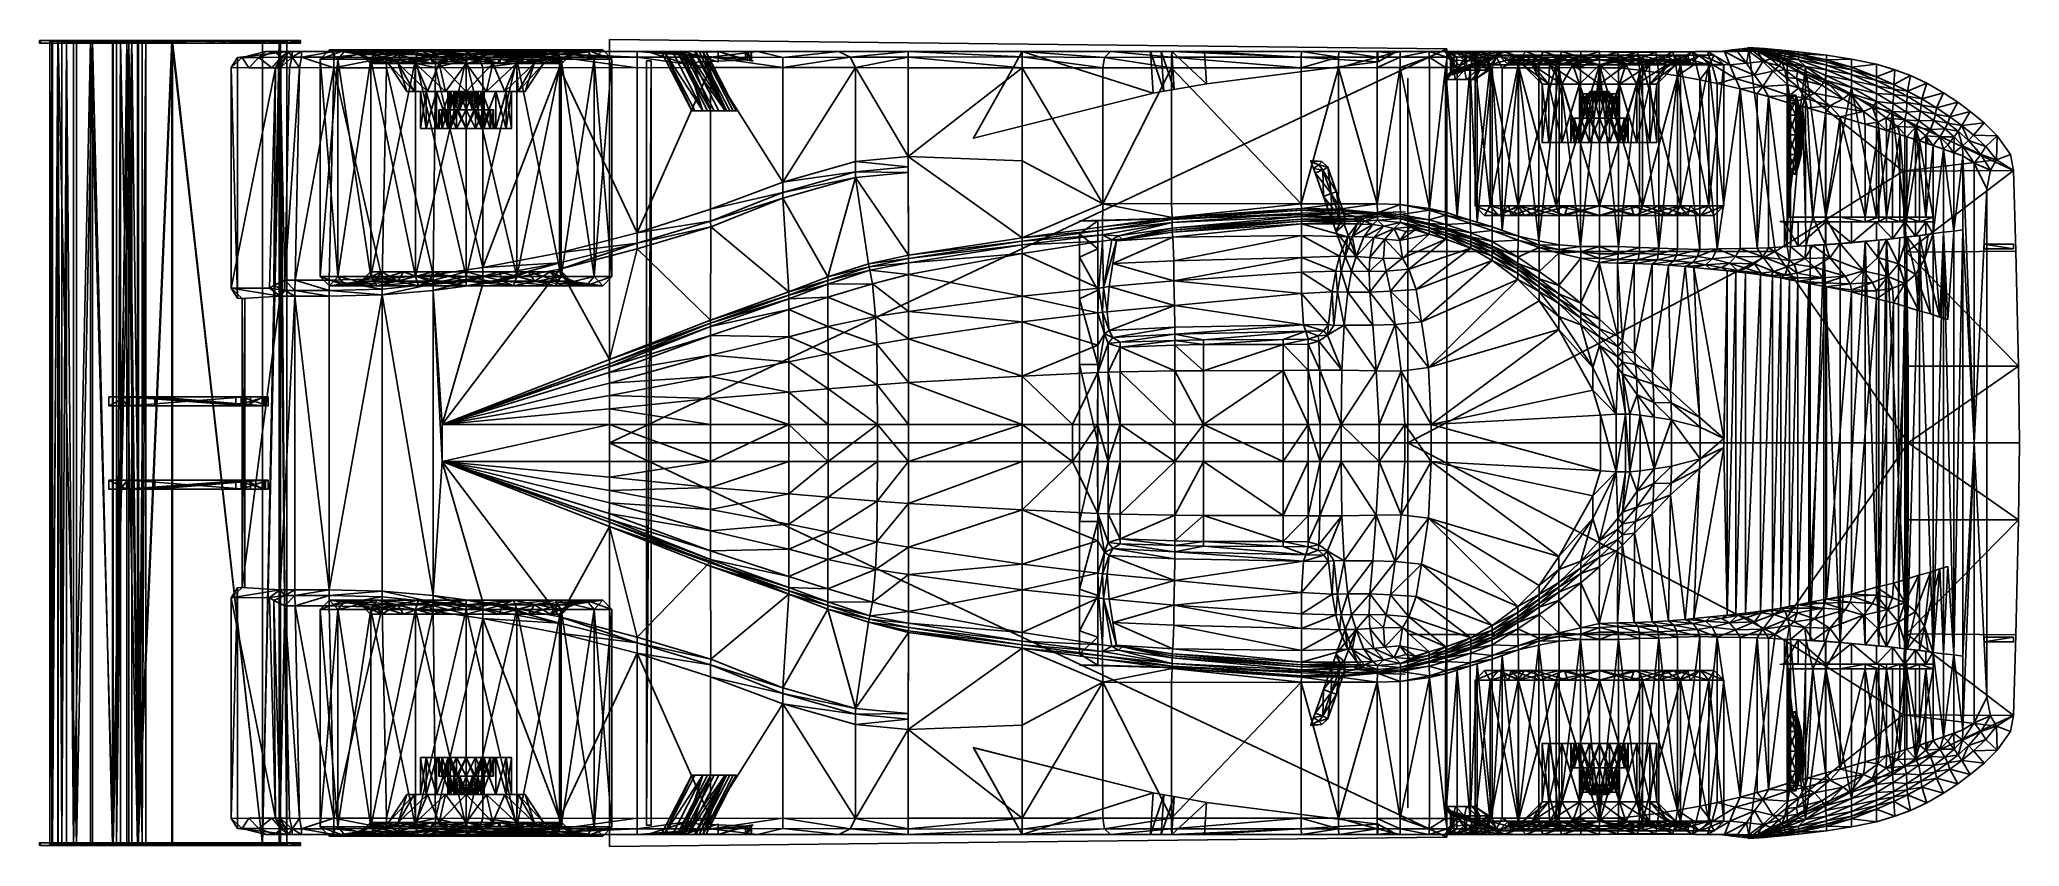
# Model space of a CAD drawing. Extents: x -5.44 to 0, y -1.11 to 1.11.
import ezdxf

# ---------------------------------------------------------------- set-up
doc = ezdxf.new("R2010")
doc.units = 0
doc.layers.get('0').update_dxf_attribs({"linetype": 'CONTINUOUS'})

msp = doc.modelspace()

# ---------------------------------------------------------------- meshes
at = {"color": 0, "linetype": 'BYBLOCK'}
mesh = msp.add_polyface(dxfattribs=at)
corners = [(-4.9351, -1.0974, 1.153), (-4.9351, -1.105, 1.153), (-4.8056, -1.0974, 1.1174), (-4.8056, -1.105, 1.1174), (-4.7446, -1.105, 1.0844), (-4.7446, -1.0974, 1.0844), (-4.7192, -1.0974, 1.0412), (-4.7192, -1.105, 1.0412), (-4.7243, -1.105, 0.998), (-4.7243, -1.0974, 0.998), (-4.7548, -1.0974, 0.965), (-4.7548, -1.105, 0.965), (-4.8005, -1.105, 0.9294), (-4.8005, -1.0974, 0.9294), (-4.8335, -1.0974, 0.8964), (-4.8335, -1.105, 0.8964), (-4.8513, -1.105, 0.8609), (-4.8513, -1.0974, 0.8609), (-4.9249, -1.0974, 0.6018), (-4.9249, -1.105, 0.6018), (-4.9427, -1.105, 0.5815), (-4.9427, -1.0974, 0.5815), (-4.9757, -1.0974, 0.5713), (-4.9757, -1.105, 0.5713), (-5.4355, -1.105, 1.1987), (-5.4355, -1.0974, 1.1987), (-5.4355, -1.0974, 0.5815), (-5.4355, -1.105, 0.5815), (-5.4329, -1.0974, 1.1987), (-5.4329, -1.105, 1.1987), (-5.1638, -1.1027, 1.0826), (-5.1638, 1.1033, 1.0826), (-5.1436, 1.1033, 1.0947), (-5.1436, -1.1027, 1.0947), (-5.1906, -1.1027, 1.0759), (-5.1906, 1.1033, 1.0759), (-5.235, -1.1027, 1.0745), (-5.235, 1.1033, 1.0745), (-5.2901, -1.1027, 1.0813), (-5.2901, 1.1033, 1.0813), (-5.3345, -1.1027, 1.0934), (-5.3345, 1.1033, 1.0934), (-5.3842, -1.1027, 1.1108), (-5.3842, 1.1033, 1.1108), (-5.4017, -1.1027, 1.131), (-5.4017, 1.1033, 1.131), (-5.4071, -1.1027, 1.1552), (-5.4071, 1.1033, 1.1552), (-5.4004, -1.1027, 1.1646), (-5.4004, 1.1033, 1.1646), (-5.3856, -1.1027, 1.1592), (-5.3856, 1.1033, 1.1592), (-5.3748, -1.1027, 1.1445), (-5.3748, 1.1033, 1.1445), (-5.3614, -1.1027, 1.1283), (-5.3614, 1.1033, 1.1283), (-5.3426, -1.1027, 1.1203), (-5.3426, 1.1033, 1.1203), (-5.2955, -1.1027, 1.1229), (-5.2955, 1.1033, 1.1229), (-5.2337, -1.1027, 1.127), (-5.2337, 1.1033, 1.127), (-5.1826, -1.1027, 1.1229), (-5.1826, 1.1033, 1.1229), (-5.1543, -1.1027, 1.1095), (-5.1543, 1.1033, 1.1095), (-4.7782, -1.1027, 0.9956), (-4.7782, 1.1033, 0.9956), (-4.7567, -1.1027, 1.018), (-4.7567, 1.1033, 1.018), (-4.8239, -1.1027, 0.9898), (-4.8239, 1.1033, 0.9898), (-5.0723, -1.1027, 0.9885), (-5.0723, 1.1033, 0.9885), (-5.1664, -1.1027, 0.9938), (-5.1664, 1.1033, 0.9938), (-5.2135, -1.1027, 1.0086), (-5.2135, 1.1033, 1.0086), (-5.2243, -1.1027, 1.0107), (-5.2243, 1.1033, 1.0107), (-5.1963, -1.1027, 1.0201), (-5.1963, 1.1033, 1.0201), (-5.1651, -1.1027, 1.0255), (-5.1651, 1.1033, 1.0255), (-5.071, -1.1027, 1.0349), (-5.071, 1.1033, 1.0349), (-4.8239, -1.1027, 1.0514), (-4.8239, 1.1033, 1.0514), (-4.7741, -1.1027, 1.0409), (-4.7741, 1.1033, 1.0409), (-5.4329, 1.0972, 1.1987), (-5.4329, 1.1048, 1.1987), (-5.4355, 1.1048, 1.1987), (-5.4355, 1.0972, 1.1987), (-4.9351, 1.0972, 1.153), (-4.9351, 1.1048, 1.153), (-4.9757, 1.0972, 0.5713), (-5.4355, 1.0972, 0.5815), (-5.4355, 1.1048, 0.5815), (-4.9757, 1.1048, 0.5713), (-4.9427, 1.1048, 0.5815), (-4.9427, 1.0972, 0.5815), (-4.9249, 1.1048, 0.6018), (-4.9249, 1.0972, 0.6018), (-4.8513, 1.1048, 0.8609), (-4.8513, 1.0972, 0.8609), (-4.8335, 1.1048, 0.8964), (-4.8335, 1.0972, 0.8964), (-4.8005, 1.1048, 0.9294), (-4.8005, 1.0972, 0.9294), (-4.7548, 1.1048, 0.965), (-4.7548, 1.0972, 0.965), (-4.7243, 1.1048, 0.998), (-4.7243, 1.0972, 0.998), (-4.7192, 1.1048, 1.0412), (-4.7192, 1.0972, 1.0412), (-4.7446, 1.1048, 1.0844), (-4.7446, 1.0972, 1.0844), (-4.8056, 1.1048, 1.1174), (-4.8056, 1.0972, 1.1174)]
mesh.append_faces([[corners[k] for k in face] for face in [(34, 35, 30), (31, 30, 35), (37, 36, 39), (42, 43, 40), (41, 40, 43), (50, 51, 48), (54, 55, 52), (53, 52, 55), (57, 56, 59), (62, 63, 60), (61, 60, 63), (33, 32, 64), (65, 64, 32), (76, 77, 74), (75, 74, 77), (79, 78, 81), (84, 85, 82), (83, 82, 85), (88, 89, 86), (87, 86, 89)]], dxfattribs={"vtx0": -1, "vtx1": -1, "color": 0})
mesh.append_faces([[corners[k] for k in face] for face in [(30, 31, 32), (32, 33, 30), (36, 37, 35), (35, 34, 36), (40, 41, 39), (43, 42, 44), (52, 53, 51), (51, 50, 52), (56, 57, 55), (55, 54, 56), (60, 61, 59), (64, 65, 63), (63, 62, 64), (74, 75, 73), (78, 79, 77), (77, 76, 78), (82, 83, 81), (81, 80, 82), (86, 87, 85), (85, 84, 86), (89, 88, 68)]], dxfattribs={"vtx0": -1, "vtx2": -1, "color": 0})
mesh.append_faces([[corners[k] for k in face] for face in [(0, 1, 2), (3, 2, 1), (5, 4, 6), (7, 6, 4), (9, 8, 10), (11, 10, 8), (13, 12, 14), (15, 14, 12), (17, 16, 18), (19, 18, 16), (21, 20, 22), (23, 22, 20), (26, 22, 27), (23, 27, 22), (29, 28, 24), (25, 24, 28), (38, 39, 36), (46, 47, 44), (45, 44, 47), (49, 48, 51), (58, 59, 56), (66, 67, 68), (69, 68, 67), (72, 73, 70), (71, 70, 73), (80, 81, 78), (94, 95, 90), (91, 90, 95), (93, 92, 97), (98, 97, 92), (102, 103, 100), (101, 100, 103), (106, 107, 104), (105, 104, 107), (110, 111, 108), (109, 108, 111), (114, 115, 112), (113, 112, 115), (118, 119, 116), (117, 116, 119)]], dxfattribs={"vtx1": -1, "color": 0})
mesh.append_faces([[corners[k] for k in face] for face in [(2, 3, 4), (4, 5, 2), (6, 7, 8), (8, 9, 6), (10, 11, 12), (12, 13, 10), (14, 15, 16), (16, 17, 14), (18, 19, 20), (20, 21, 18), (24, 25, 26), (26, 27, 24), (1, 0, 28), (28, 29, 1), (39, 38, 40), (44, 45, 43), (48, 49, 47), (47, 46, 48), (59, 58, 60), (70, 71, 67), (67, 66, 70), (73, 72, 74), (68, 69, 89), (90, 91, 92), (92, 93, 90), (96, 97, 98), (98, 99, 96), (100, 101, 96), (96, 99, 100), (104, 105, 103), (103, 102, 104), (108, 109, 107), (107, 106, 108), (112, 113, 111), (111, 110, 112), (116, 117, 115), (115, 114, 116), (95, 94, 119), (119, 118, 95)]], dxfattribs={"vtx2": -1, "color": 0})
mesh = msp.add_polyface(dxfattribs=at)
corners = [(-4.9351, 1.1048, 1.153), (-5.4355, 1.1048, 1.153), (-5.4355, 1.1048, 1.1987), (-5.4329, 1.1048, 1.1987), (-4.8056, 1.1048, 1.1174), (-5.4355, 1.1048, 1.1174), (-4.7446, 1.1048, 1.0844), (-5.4355, 1.1048, 1.0844), (-4.7192, 1.1048, 1.0412), (-5.4355, 1.1048, 1.0412), (-4.7243, 1.1048, 0.998), (-5.4355, 1.1048, 0.998), (-4.7548, 1.1048, 0.965), (-5.4355, 1.1048, 0.965), (-4.8005, 1.1048, 0.9294), (-5.4355, 1.1048, 0.9294), (-4.8335, 1.1048, 0.8964), (-5.4355, 1.1048, 0.8964), (-4.8513, 1.1048, 0.8609), (-5.4355, 1.1048, 0.8609), (-4.9249, 1.1048, 0.6018), (-5.4355, 1.1048, 0.6018), (-4.9427, 1.1048, 0.5815), (-5.4355, 1.1048, 0.5942), (-4.9757, 1.1048, 0.5713), (-5.4355, 1.1048, 0.5815)]
mesh.append_faces([[corners[k] for k in face] for face in [(4, 5, 0), (1, 0, 5), (8, 9, 6), (7, 6, 9), (12, 13, 10), (11, 10, 13), (16, 17, 14), (15, 14, 17), (20, 21, 18), (19, 18, 21), (23, 22, 25)]], dxfattribs={"vtx0": -1, "vtx1": -1, "color": 0})
mesh.append_faces([[corners[k] for k in face] for face in [(0, 1, 2), (6, 7, 5), (5, 4, 6), (10, 11, 9), (9, 8, 10), (14, 15, 13), (13, 12, 14), (18, 19, 17), (17, 16, 18), (22, 23, 21), (21, 20, 22)]], dxfattribs={"vtx0": -1, "vtx2": -1, "color": 0})
mesh.append_faces([[corners[k] for k in face] for face in [(24, 25, 22)]], dxfattribs={"vtx1": -1, "color": 0})
mesh.append_faces([[corners[k] for k in face] for face in [(2, 3, 0)]], dxfattribs={"vtx2": -1, "color": 0})
mesh = msp.add_polyface(dxfattribs=at)
corners = [(-1.8537, 0.6001, 0.9531), (-1.8537, 0.6001, 0.9468), (-1.8754, 0.5789, 0.9587), (-1.8754, 0.5789, 0.9523), (-1.8515, 0.5119, 0.9294), (-1.8515, 0.5119, 0.9358), (-1.8754, -0.5791, 0.9523), (-1.8754, -0.5791, 0.9587), (-1.8515, -0.5121, 0.9294), (-1.8537, -0.6004, 0.9468), (-1.8537, -0.6004, 0.9531), (-3.531, 0.9117, 0.2005), (-3.6149, 1.0743, 0.1166), (-3.5229, 0.9117, 0.2309), (-3.6149, 1.0743, 0.1776), (-3.531, 0.9117, 0.2614), (-3.5533, 0.9117, 0.2837), (-3.6149, -1.0745, 0.1776), (-3.531, -0.912, 0.2614), (-3.5533, -0.912, 0.2837), (-3.5229, -0.912, 0.2309), (-3.6149, -1.0745, 0.1166), (-3.531, -0.912, 0.2005), (-3.5533, -0.912, 0.1782), (-1.5721, 1.0819, 0.0074), (-3.8708, 1.1073, 0.0074), (-3.8708, -0.0001, 0.0074), (-1.5721, -0.0001, 0.0074), (-3.8708, -1.1076, 0.0074), (-1.5721, -1.0822, 0.0074), (-2.5805, 0.5739, 0.7059), (-2.5805, 0.5104, 0.8456), (-2.5297, 0.5333, 0.5281), (-2.5297, 0.6095, 0.5281), (-2.5297, 0.419, 0.5281), (-2.5805, 0.3961, 0.9472), (-2.5805, 0.2158, 1.0336), (-2.5297, 0.2158, 0.5281), (-2.5297, -0.0001, 0.5281), (-2.5805, -0.0001, 1.0641), (-2.5805, -0.5157, 0.8405), (-2.5805, -0.5792, 0.7008), (-2.5297, -0.5335, 0.5281), (-2.5297, -0.6097, 0.5281), (-2.5297, -0.4192, 0.5281), (-2.5805, -0.4014, 0.9421), (-2.5805, -0.216, 1.0336), (-2.5297, -0.216, 0.5281), (-2.5805, 0.6095, 0.6678), (-1.6864, 0.6349, 0.6678), (-2.5297, 0.6095, 0.0201), (-1.6864, 0.6349, 0.0201), (-2.5805, -0.6097, 0.6678), (-1.6864, -0.6351, 0.6678), (-2.5297, -0.6097, 0.0201), (-1.6864, -0.6351, 0.0201)]
mesh.append_faces([[corners[k] for k in face] for face in [(30, 32, 33), (42, 41, 43), (50, 49, 51), (54, 53, 55)]], dxfattribs={"vtx0": -1, "color": 0})
mesh.append_faces([[corners[k] for k in face] for face in [(11, 12, 13), (15, 14, 16), (18, 17, 20), (22, 21, 23), (32, 31, 34), (37, 36, 38), (40, 44, 45), (47, 45, 44), (46, 38, 39)]], dxfattribs={"vtx0": -1, "vtx1": -1, "color": 0})
mesh.append_faces([[corners[k] for k in face] for face in [(14, 15, 13), (17, 18, 19), (21, 22, 20), (34, 31, 35), (35, 37, 34), (38, 36, 39), (40, 42, 44), (46, 47, 38)]], dxfattribs={"vtx0": -1, "vtx2": -1, "color": 0})
mesh.append_faces([[corners[k] for k in face] for face in [(0, 1, 2), (3, 2, 1), (6, 7, 8), (28, 29, 26), (27, 26, 29), (48, 49, 50), (52, 53, 54)]], dxfattribs={"vtx1": -1, "color": 0})
mesh.append_faces([[corners[k] for k in face] for face in [(30, 31, 32), (35, 36, 37), (40, 41, 42), (46, 45, 47)]], dxfattribs={"vtx1": -1, "vtx2": -1, "color": 0})
mesh.append_faces([[corners[k] for k in face] for face in [(2, 3, 4), (4, 5, 2), (9, 10, 7), (7, 6, 9), (24, 25, 26), (26, 27, 24)]], dxfattribs={"vtx2": -1, "color": 0})
mesh = msp.add_polyface(dxfattribs=at)
corners = [(-4.7522, 1.0743, 0.5205), (-4.7903, 1.0743, 0.5205), (-4.7522, 1.0743, 0.7694), (-4.7522, 1.0743, 0.2868), (-4.8157, 1.0743, 0.33), (-4.8716, 1.0601, 0.3097), (-4.8792, 1.0585, 0.33), (-4.8335, 1.0586, 0.5205), (-4.7725, 1.0589, 0.7694), (-4.7522, 1.0743, 0.2538), (-4.8919, 1.0584, 0.3021), (-4.9097, 1.0304, 0.33), (-4.8614, 1.0302, 0.5205), (-4.7979, 1.0302, 0.7694), (-4.7155, 1.0743, 0.2868), (-4.7141, 1.0743, 0.2436), (-4.7522, 1.0743, 0.7847), (-4.7522, 1.0743, 0.8177), (-4.2671, 1.0743, 0.7847), (-4.7675, 1.0587, 0.8024), (-4.7522, 1.0743, 0.8024), (-4.7598, 1.0588, 0.8304), (-4.7421, 1.0587, 0.8532), (-4.7421, 1.0743, 0.8177), (-4.7167, 1.0587, 0.8583), (-4.7167, 1.0743, 0.8177), (-4.6278, 1.0743, 0.8177), (-4.6278, 1.059, 0.8685), (-4.483, 1.0743, 0.8177), (-4.7878, 1.0302, 0.8101), (-4.7751, 1.0302, 0.8431), (-4.7497, 1.0303, 0.871), (-4.7217, 1.0304, 0.8786), (-4.6278, 1.0301, 0.8888), (-4.483, 1.0586, 0.871), (-4.7522, 1.0743, 0.33), (-4.7141, 1.0743, 0.33), (-4.704, 1.0743, 0.4189), (-4.7522, 1.0743, 0.4189), (-4.6709, 1.0743, 0.5205), (-4.7522, 1.0743, 0.5408), (-4.6582, 1.0743, 0.5408), (-4.6201, 1.0743, 0.6043), (-4.7522, 1.0743, 0.6043), (-4.5465, 1.0743, 0.6805), (-4.7522, 1.0743, 0.6805), (-4.7522, 1.0743, 0.7313), (-4.4677, 1.0743, 0.7313), (-4.3687, 1.0743, 0.7694)]
mesh.append_faces([[corners[k] for k in face] for face in [(5, 9, 10), (10, 6, 5), (22, 32, 24), (33, 24, 32)]], dxfattribs={"vtx0": -1, "color": 0})
mesh.append_faces([[corners[k] for k in face] for face in [(7, 4, 6), (11, 6, 10), (12, 6, 11), (7, 13, 8), (19, 2, 8), (21, 17, 19), (22, 17, 21), (24, 25, 22), (29, 8, 13), (30, 21, 29), (36, 35, 37), (42, 43, 44)]], dxfattribs={"vtx0": -1, "vtx1": -1, "color": 0})
mesh.append_faces([[corners[k] for k in face] for face in [(0, 1, 2), (3, 4, 1), (1, 0, 3), (5, 4, 3), (7, 1, 4), (1, 8, 2), (5, 3, 9), (3, 14, 9), (16, 17, 18), (19, 20, 2), (19, 17, 20), (22, 23, 17), (22, 25, 23), (26, 25, 24), (27, 28, 26), (14, 3, 35), (38, 37, 35), (37, 38, 0), (39, 0, 40), (40, 43, 41), (45, 44, 43), (44, 45, 46), (2, 48, 46), (48, 2, 16)]], dxfattribs={"vtx0": -1, "vtx1": -1, "vtx2": -1, "color": 0})
mesh.append_faces([[corners[k] for k in face] for face in [(12, 7, 6), (26, 24, 27), (29, 19, 8), (29, 21, 19), (22, 30, 31), (33, 27, 24), (33, 34, 27), (35, 36, 14), (0, 39, 37), (40, 41, 39), (46, 47, 44)]], dxfattribs={"vtx0": -1, "vtx2": -1, "color": 0})
mesh.append_faces([[corners[k] for k in face] for face in [(15, 9, 14)]], dxfattribs={"vtx1": -1, "color": 0})
mesh.append_faces([[corners[k] for k in face] for face in [(5, 6, 4), (7, 8, 1), (12, 13, 7), (22, 21, 30), (31, 32, 22), (42, 41, 43)]], dxfattribs={"vtx1": -1, "vtx2": -1, "color": 0})
mesh = msp.add_polyface(dxfattribs=at)
corners = [(-4.7878, -1.0305, 0.8101), (-4.9097, -1.0306, 0.33), (-4.9097, -0.4254, 0.33), (-4.8046, -0.4247, 0.8132), (-4.8919, -0.3974, 0.3021), (-4.8919, -1.0586, 0.3021), (-4.8792, -0.3972, 0.33), (-4.8792, 0.397, 0.33), (-4.8716, -0.3956, 0.3097), (-4.8716, 0.3954, 0.3097), (-4.7752, -0.403, 0.753), (-4.7752, 0.4028, 0.753), (-4.9097, 0.4251, 0.33), (-4.9097, 1.0304, 0.33), (-4.8919, 0.3971, 0.3021), (-4.8919, 1.0584, 0.3021), (-4.7878, 1.0302, 0.8101), (-4.8046, 0.4245, 0.8132)]
mesh.append_faces([[corners[k] for k in face] for face in [(0, 2, 3), (16, 12, 17)]], dxfattribs={"vtx0": -1, "color": 0})
mesh.append_faces([[corners[k] for k in face] for face in [(2, 1, 4), (5, 4, 1), (6, 7, 8), (9, 8, 7), (10, 11, 6), (7, 6, 11), (12, 13, 14), (15, 14, 13)]], dxfattribs={"vtx1": -1, "color": 0})
mesh.append_faces([[corners[k] for k in face] for face in [(0, 1, 2), (16, 13, 12)]], dxfattribs={"vtx2": -1, "color": 0})
mesh = msp.add_polyface(dxfattribs=at)
corners = [(-1.8694, -0.6563, 0.6798), (-1.8693, -0.6422, 0.6831), (-1.9706, -0.6434, 0.6807), (-1.9716, -0.6565, 0.6768), (-2.3279, -0.6575, 0.6834), (-2.3265, -0.619, 0.6838), (-2.517, -0.5937, 0.6881), (-2.5161, -0.6567, 0.6865), (-1.7629, -0.6566, 0.6821), (-1.7626, -0.6324, 0.6834), (-0.4609, -0.976, 0.2208), (-0.4609, -0.6202, 0.2208), (-0.531, -0.62, 0.2195), (-0.531, -1.0094, 0.2195), (-0.2369, -0.8168, 0.2221), (-0.2369, -0.62, 0.2221), (-0.2573, -0.6201, 0.2221), (-0.2573, -0.8431, 0.2221), (-0.2851, -0.8669, 0.2221), (-0.2851, -0.6199, 0.2221), (-0.3145, -0.62, 0.2221), (-0.3145, -0.8875, 0.2221), (-0.3483, -0.9102, 0.2208), (-0.3483, -0.62, 0.2208), (-0.3921, -0.62, 0.2208), (-0.3921, -0.9375, 0.2208), (-0.587, -1.0339, 0.2195), (-0.587, -0.6203, 0.2195), (-0.6376, -0.6204, 0.2207), (-0.6376, -1.0426, 0.2207), (-0.531, -0.4292, 0.2221), (-0.531, 0.429, 0.2221), (-0.5777, -0.4384, 0.2221), (-0.5777, 0.4381, 0.2221), (-0.5299, -0.4292, 0.1733), (-0.5299, 0.429, 0.1733), (-0.4609, -0.4148, 0.1733), (-0.4609, 0.4146, 0.1733), (-1.7, -0.6545, 0.6835), (-1.6991, -0.6275, 0.6783), (-1.6195, -0.639, 0.672), (-1.6204, -0.613, 0.6721), (-1.5756, -0.6257, 0.6696), (-1.5747, -0.5997, 0.6694), (-1.5075, -0.6037, 0.6656), (-1.5061, -0.5769, 0.6651), (-1.4473, -0.5831, 0.6623), (-1.4477, -0.5538, 0.662), (-1.3765, -0.557, 0.6574), (-1.3766, -0.5105, 0.6569), (-1.3183, -0.5371, 0.6541), (-1.3181, -0.4712, 0.6539), (-1.2649, -0.5211, 0.6489), (-1.2648, -0.4325, 0.6483), (-1.2042, -0.5074, 0.64), (-1.2038, -0.3841, 0.6399), (-1.1536, -0.4957, 0.6301), (-1.153, -0.3404, 0.6301), (-1.1022, -0.2933, 0.6153), (-1.103, -0.4938, 0.6159), (-1.0895, -0.2809, 0.611), (-1.0578, -0.4927, 0.6009), (-1.0565, -0.2475, 0.5999), (-1.0081, -0.4913, 0.5844), (-1.008, -0.1952, 0.5843), (-0.9636, -0.4885, 0.567), (-0.9581, -0.1428, 0.5656), (-0.918, -0.4843, 0.5495), (-0.8787, -0.071, 0.532), (-0.894, -0.4817, 0.5383), (-0.8112, -0.0128, 0.4997), (-0.8022, -0.4729, 0.49), (-1.6991, 0.6272, 0.6783), (-1.7, 0.6543, 0.6835), (-1.7626, 0.6322, 0.6834), (-1.7629, 0.6564, 0.6821), (-1.6204, 0.6127, 0.6721), (-1.6195, 0.6388, 0.672), (-1.5747, 0.5995, 0.6694), (-1.5756, 0.6255, 0.6696), (-1.5061, 0.5767, 0.6651), (-1.5075, 0.6034, 0.6656), (-1.4477, 0.5535, 0.662), (-1.4473, 0.5829, 0.6623), (-1.3766, 0.5103, 0.6569), (-1.3765, 0.5568, 0.6574), (-1.3181, 0.471, 0.6539), (-1.3183, 0.5368, 0.6541), (-1.2648, 0.4322, 0.6483), (-1.2649, 0.5208, 0.6489), (-1.2038, 0.3838, 0.6399), (-1.2042, 0.5071, 0.64), (-1.153, 0.3402, 0.6301), (-1.1536, 0.4954, 0.6301), (-1.1022, 0.2931, 0.6153), (-1.0895, 0.2807, 0.611), (-1.103, 0.4935, 0.6159), (-1.0565, 0.2473, 0.5999), (-1.0578, 0.4925, 0.6009), (-1.008, 0.1949, 0.5843), (-1.0081, 0.4911, 0.5844), (-0.9581, 0.1426, 0.5656), (-0.9636, 0.4883, 0.567), (-0.8787, 0.0707, 0.532), (-0.918, 0.4841, 0.5495), (-0.8112, 0.0126, 0.4997), (-0.894, 0.4815, 0.5383), (-0.8022, 0.4727, 0.49), (-0.7781, -0.4699, 0.4695), (-0.7781, 0.4697, 0.4695), (-0.7523, -0.4675, 0.4445), (-0.7523, 0.4672, 0.4445), (-0.7108, -0.4615, 0.3851), (-0.7108, 0.4612, 0.3851), (-0.6778, -0.4568, 0.3356), (-0.6778, 0.4566, 0.3356), (-0.6546, -0.4538, 0.3083), (-0.6546, 0.4535, 0.3083), (-0.6311, -0.4485, 0.2813), (-0.6311, 0.4482, 0.2813), (-0.6084, -0.4448, 0.2546), (-0.6084, 0.4445, 0.2546), (-0.3921, -0.3961, 0.1733), (-0.3921, 0.3959, 0.1733), (-0.3458, -0.3848, 0.1733), (-0.3458, 0.3845, 0.1733), (-0.3096, -0.3738, 0.1733), (-0.3096, 0.3736, 0.1733), (-2.7376, -0.7744, 0.6927), (-2.738, -0.5636, 0.6939), (-3.0504, -0.5206, 0.7086), (-3.0505, -0.7867, 0.7052), (-3.1601, -0.4921, 0.7134), (-3.1957, -0.7289, 0.7122), (-3.0505, -0.7427, 0.7049), (-3.3946, -0.6718, 0.7243), (-3.2714, -0.4559, 0.7196), (-3.3781, -0.415, 0.7245), (-3.5926, -0.594, 0.7353), (-3.594, -0.3251, 0.7412), (-3.8708, -0.2295, 0.7618), (-3.7946, -0.5333, 0.7465), (-4.0075, -0.4776, 0.7673), (-4.3306, -0.0509, 0.8077), (-4.3545, -0.4185, 0.8048), (-4.2187, -0.437, 0.7932), (-4.7344, -0.403, 0.7921), (-4.7344, 0.4028, 0.7921), (-4.7752, -0.403, 0.753), (-4.7752, 0.4028, 0.753), (-4.6401, -0.403, 0.8075), (-4.6401, 0.4028, 0.8075), (-4.4953, -0.4065, 0.8098), (-4.4953, 0.4063, 0.8098), (-4.3545, 0.4182, 0.8048), (-4.3306, 0.0507, 0.8077), (-4.2187, 0.4368, 0.7932), (-4.0075, 0.4773, 0.7673), (-3.8708, 0.2293, 0.7618), (-3.7946, 0.5331, 0.7465), (-3.594, 0.3375, 0.7412), (-3.5926, 0.5937, 0.7353), (-3.3781, 0.4148, 0.7245), (-3.3946, 0.6716, 0.7243), (-3.2714, 0.4556, 0.7196), (-3.1957, 0.7286, 0.7122), (-3.1601, 0.4919, 0.7134), (-3.0504, 0.5153, 0.7086), (-3.0505, 0.7424, 0.7049), (-2.738, 0.5633, 0.6939), (-3.0505, 0.7864, 0.7052), (-2.7376, 0.7742, 0.6927), (-2.5161, 0.6565, 0.6865), (-2.517, 0.5934, 0.6881), (-2.3265, 0.6187, 0.6838), (-2.3279, 0.6572, 0.6834), (-1.9716, 0.6562, 0.6768), (-1.9706, 0.6432, 0.6807), (-1.8693, 0.6419, 0.6831), (-1.8694, 0.6561, 0.6798), (-0.587, 0.6201, 0.2195), (-0.587, 1.0337, 0.2195), (-0.6376, 0.6202, 0.2207), (-0.6376, 1.0423, 0.2207), (-0.531, 0.6197, 0.2195), (-0.531, 1.0092, 0.2195), (-0.4609, 0.6199, 0.2208), (-0.4609, 0.9758, 0.2208), (-0.3921, 0.6198, 0.2208), (-0.3921, 0.9372, 0.2208), (-0.3483, 0.6197, 0.2208), (-0.3483, 0.91, 0.2208), (-0.3145, 0.6198, 0.2221), (-0.3145, 0.8873, 0.2221), (-0.2851, 0.6197, 0.2221), (-0.2851, 0.8667, 0.2221), (-0.2573, 0.6198, 0.2221), (-0.2573, 0.8429, 0.2221), (-0.2369, 0.6198, 0.2221), (-0.2369, 0.8166, 0.2221)]
mesh.append_faces([[corners[k] for k in face] for face in [(176, 174, 177), (177, 179, 176)]], dxfattribs={"vtx0": -1, "color": 0})
mesh.append_faces([[corners[k] for k in face] for face in [(0, 2, 3), (5, 3, 2), (1, 8, 9), (17, 16, 18), (19, 18, 16), (21, 20, 22), (23, 22, 20), (25, 24, 10), (11, 10, 24), (13, 12, 26), (27, 26, 12), (30, 31, 32), (33, 32, 31), (31, 30, 35), (36, 37, 34), (9, 38, 39), (39, 40, 41), (41, 42, 43), (43, 44, 45), (45, 46, 47), (47, 48, 49), (49, 50, 51), (51, 52, 53), (53, 54, 55), (55, 56, 57), (58, 59, 60), (60, 61, 62), (62, 63, 64), (64, 65, 66), (66, 67, 68), (68, 69, 70), (71, 70, 69), (72, 73, 74), (76, 77, 72), (78, 79, 76), (80, 81, 78), (82, 83, 80), (84, 85, 82), (86, 87, 84), (88, 89, 86), (90, 91, 88), (92, 93, 90), (94, 93, 92), (95, 96, 94), (97, 98, 95), (99, 100, 97), (101, 102, 99), (103, 104, 101), (105, 106, 103), (108, 109, 71), (107, 71, 109), (110, 111, 108), (109, 108, 111), (112, 113, 110), (111, 110, 113), (114, 115, 112), (113, 112, 115), (116, 117, 114), (115, 114, 117), (118, 119, 116), (117, 116, 119), (120, 121, 118), (119, 118, 121), (32, 33, 120), (121, 120, 33), (122, 123, 36), (37, 36, 123), (124, 125, 122), (123, 122, 125), (125, 124, 127), (129, 7, 6), (136, 133, 132), (135, 137, 138), (141, 140, 142), (146, 147, 148), (151, 150, 153), (155, 154, 143), (154, 155, 156), (156, 155, 157), (158, 157, 155), (159, 160, 161), (162, 161, 160), (164, 163, 162), (165, 167, 168), (170, 169, 171), (172, 174, 175), (178, 179, 177), (180, 181, 182), (186, 187, 184), (185, 184, 187), (190, 191, 188), (189, 188, 191), (194, 195, 192), (193, 192, 195), (197, 196, 199)]], dxfattribs={"vtx0": -1, "vtx1": -1, "color": 0})
mesh.append_faces([[corners[k] for k in face] for face in [(71, 107, 70), (144, 143, 154)]], dxfattribs={"vtx0": -1, "vtx1": -1, "vtx2": -1, "color": 0})
mesh.append_faces([[corners[k] for k in face] for face in [(0, 1, 2), (5, 7, 4), (10, 11, 12), (12, 13, 10), (16, 17, 14), (18, 19, 20), (20, 21, 18), (22, 23, 24), (24, 25, 22), (26, 27, 28), (56, 58, 57), (74, 73, 75), (72, 77, 73), (76, 79, 77), (78, 81, 79), (80, 83, 81), (82, 85, 83), (84, 87, 85), (86, 89, 87), (88, 91, 89), (90, 93, 91), (94, 96, 93), (95, 98, 96), (97, 100, 98), (99, 102, 100), (101, 104, 102), (103, 106, 104), (105, 107, 106), (129, 131, 128), (130, 133, 134), (135, 136, 137), (138, 137, 139), (139, 141, 138), (142, 140, 143), (143, 144, 145), (143, 145, 142), (150, 151, 147), (147, 146, 150), (144, 154, 153), (153, 152, 144), (158, 159, 157), (162, 163, 161), (165, 164, 166), (172, 169, 173), (75, 178, 74), (184, 185, 181), (181, 180, 184), (188, 189, 187), (187, 186, 188), (192, 193, 191), (191, 190, 192), (196, 197, 195), (195, 194, 196)]], dxfattribs={"vtx0": -1, "vtx2": -1, "color": 0})
mesh.append_faces([[corners[k] for k in face] for face in [(34, 35, 30), (35, 34, 37), (126, 127, 124), (149, 148, 147), (152, 153, 150), (183, 182, 181), (198, 199, 196)]], dxfattribs={"vtx1": -1, "color": 0})
mesh.append_faces([[corners[k] for k in face] for face in [(4, 3, 5), (5, 6, 7), (0, 8, 1), (8, 38, 9), (38, 40, 39), (40, 42, 41), (42, 44, 43), (44, 46, 45), (46, 48, 47), (48, 50, 49), (50, 52, 51), (52, 54, 53), (54, 56, 55), (56, 59, 58), (59, 61, 60), (61, 63, 62), (63, 65, 64), (65, 67, 66), (67, 69, 68), (105, 70, 107), (128, 7, 129), (129, 130, 131), (130, 132, 133), (135, 133, 136), (139, 140, 141), (158, 160, 159), (165, 163, 164), (166, 167, 165), (167, 169, 170), (172, 171, 169), (173, 174, 172), (176, 175, 174), (75, 179, 178)]], dxfattribs={"vtx1": -1, "vtx2": -1, "color": 0})
mesh.append_faces([[corners[k] for k in face] for face in [(14, 15, 16), (28, 29, 26)]], dxfattribs={"vtx2": -1, "color": 0})
mesh = msp.add_polyface(dxfattribs=at)
corners = [(-4.008, 1.059, 0.8202), (-4.2671, 1.0743, 0.7847), (-4.2468, 1.0666, 0.8202), (-3.594, 1.0591, 0.7516), (-3.7946, 1.0743, 0.7313), (-3.7946, 1.0743, 0.7593), (-3.7946, 1.0589, 0.7847), (-3.7819, 1.0743, 0.5408), (-3.5519, 1.0743, 0.3249), (-3.7819, 1.0743, 0.3249), (-3.8632, 1.0743, 0.5205), (-3.7819, 1.0743, 0.5205), (-3.8759, 1.0743, 0.5408), (-3.7946, 1.0743, 0.5408), (-4.3484, 1.0743, 0.8177), (-4.7522, 1.0743, 0.8177), (-4.483, 1.0586, 0.871), (-4.483, 1.0743, 0.8177), (-4.6278, 1.059, 0.8685), (-4.3484, 1.0591, 0.8685), (-4.229, 1.0588, 0.8532), (-4.483, 1.0302, 0.8913), (-4.6278, 1.0301, 0.8888), (-4.3484, 1.0307, 0.8863), (-4.2188, 1.0302, 0.871), (-4.008, 1.0303, 0.838), (-3.7946, 1.0301, 0.805), (-4.4677, 1.0743, 0.7313), (-4.7522, 1.0743, 0.7313), (-4.3687, 1.0743, 0.7694), (-4.7522, 1.0743, 0.7847), (-3.594, 1.0304, 0.772), (-3.3946, 1.0303, 0.7445), (-3.3946, 1.0586, 0.7252), (-3.4644, 1.0743, 0.6424), (-4.1655, 1.0743, 0.7694), (-4.0664, 1.0743, 0.7313), (-3.7946, 1.0743, 0.6805), (-3.9877, 1.0743, 0.6805), (-3.7946, 1.0743, 0.6043), (-3.914, 1.0743, 0.6043), (-3.7819, 1.0743, 0.4316), (-3.8302, 1.0743, 0.4316), (-3.7819, 1.0743, 0.3681), (-3.82, 1.0743, 0.3681), (-3.8187, 1.0743, 0.3249), (-3.7819, 1.0743, 0.0455), (-3.8191, 1.0743, 0.0455), (-3.782, 1.0743, 0.0313), (-3.8191, 1.0743, 0.0313), (-3.782, 1.0743, 0.0205), (-3.8191, 1.0743, 0.0203), (-3.782, 1.0743, 0.0104), (-3.8191, 1.0743, 0.0104), (-3.5519, 1.0743, 0.0104), (-3.5519, 1.0743, 0.0207)]
mesh.append_faces([[corners[k] for k in face] for face in [(3, 5, 6), (16, 17, 18), (20, 2, 19), (21, 16, 22), (23, 16, 21), (24, 20, 23), (0, 26, 6), (27, 28, 29), (6, 31, 3), (3, 32, 33), (33, 34, 3), (36, 4, 38), (10, 11, 42), (44, 43, 45), (45, 9, 47)]], dxfattribs={"vtx0": -1, "vtx1": -1, "color": 0})
mesh.append_faces([[corners[k] for k in face] for face in [(0, 1, 2), (3, 4, 5), (7, 8, 9), (10, 7, 11), (13, 7, 10), (14, 1, 15), (2, 1, 14), (17, 19, 14), (19, 2, 14), (3, 34, 4), (5, 35, 6), (35, 5, 4), (37, 38, 4), (38, 37, 39), (39, 13, 12), (41, 42, 11), (42, 41, 43), (9, 45, 43)]], dxfattribs={"vtx0": -1, "vtx1": -1, "vtx2": -1, "color": 0})
mesh.append_faces([[corners[k] for k in face] for face in [(23, 19, 16), (23, 20, 19), (0, 24, 25), (30, 1, 29), (6, 35, 1), (4, 36, 35), (39, 40, 38), (43, 44, 42)]], dxfattribs={"vtx0": -1, "vtx2": -1, "color": 0})
mesh.append_faces([[corners[k] for k in face] for face in [(50, 51, 48), (49, 48, 51)]], dxfattribs={"vtx1": -1, "color": 0})
mesh.append_faces([[corners[k] for k in face] for face in [(10, 12, 13), (16, 19, 17), (20, 0, 2), (0, 6, 1), (0, 20, 24), (25, 26, 0), (26, 31, 6), (31, 32, 3), (12, 40, 39), (46, 47, 9)]], dxfattribs={"vtx1": -1, "vtx2": -1, "color": 0})
mesh.append_faces([[corners[k] for k in face] for face in [(48, 49, 47), (47, 46, 48), (52, 53, 51), (51, 50, 52), (54, 52, 50), (50, 55, 54)]], dxfattribs={"vtx2": -1, "color": 0})
mesh = msp.add_polyface(dxfattribs=at)
corners = [(-4.2645, 1.054, 0.7694), (-4.4035, 1.054, 0.7449), (-4.4035, 0.4571, 0.7449), (-4.2645, 1.0794, 0.744), (-4.3949, 1.0794, 0.721), (-4.2645, 1.0667, 0.6551), (-4.3645, 1.0667, 0.6375), (-4.2645, 1.0413, 0.6297), (-4.3558, 1.0413, 0.6136), (-4.5258, 1.054, 0.6743), (-4.5258, 0.4571, 0.6743), (-4.5094, 1.0794, 0.6549), (-4.4523, 1.0667, 0.5868), (-4.436, 1.0413, 0.5673), (-4.6165, 1.054, 0.5662), (-4.6165, 0.4571, 0.5662), (-4.5945, 1.0794, 0.5535), (-4.5175, 1.0667, 0.5091), (-4.4955, 1.0413, 0.4964), (-4.6648, 1.054, 0.4336), (-4.6648, 0.4571, 0.4336), (-4.6398, 1.0794, 0.4292), (-4.5522, 1.0667, 0.4137), (-4.5272, 1.0413, 0.4093), (-4.6648, 1.054, 0.2925), (-4.6648, 0.4571, 0.2925), (-4.6398, 1.0794, 0.2969), (-4.5522, 1.0667, 0.3123), (-4.5272, 1.0413, 0.3167), (-4.6165, 1.054, 0.1598), (-4.6165, 0.4571, 0.1598), (-4.5945, 1.0794, 0.1725), (-4.5175, 1.0667, 0.217), (-4.4955, 1.0413, 0.2297), (-4.5258, 1.054, 0.0517), (-4.5258, 0.4571, 0.0517), (-4.5094, 1.0794, 0.0712), (-4.4523, 1.0667, 0.1393), (-4.436, 1.0413, 0.1587), (-4.4035, 1.054, -0.0189), (-4.4035, 0.4571, -0.0189), (-4.3949, 1.0794, 0.005), (-4.3645, 1.0667, 0.0885), (-4.3558, 1.0413, 0.1124), (-4.2645, 1.054, -0.0434), (-4.2645, 0.4571, -0.0434), (-4.2645, 1.0794, -0.018), (-4.2645, 1.0667, 0.0709), (-4.2645, 1.0413, 0.0963)]
mesh.append_faces([[corners[k] for k in face] for face in [(3, 4, 1), (5, 6, 4), (7, 8, 6), (9, 1, 4), (4, 11, 9), (11, 4, 6), (6, 12, 11), (12, 6, 8), (8, 13, 12), (14, 9, 11), (11, 16, 14), (16, 11, 12), (12, 17, 16), (17, 12, 13), (13, 18, 17), (19, 14, 16), (16, 21, 19), (21, 16, 17), (17, 22, 21), (22, 17, 18), (18, 23, 22), (24, 19, 21), (26, 21, 22), (27, 22, 23), (26, 31, 29), (27, 32, 31), (28, 33, 32), (34, 29, 31), (31, 36, 34), (36, 31, 32), (32, 37, 36), (37, 32, 33), (33, 38, 37), (39, 34, 36), (36, 41, 39), (41, 36, 37), (37, 42, 41), (42, 37, 38), (38, 43, 42), (44, 39, 41), (46, 41, 42), (47, 42, 43)]], dxfattribs={"vtx1": -1, "vtx2": -1, "color": 0})
mesh.append_faces([[corners[k] for k in face] for face in [(0, 1, 2), (1, 0, 3), (4, 3, 5), (6, 5, 7), (1, 9, 10), (9, 14, 15), (14, 19, 20), (19, 24, 25), (21, 26, 24), (22, 27, 26), (23, 28, 27), (24, 29, 30), (29, 24, 26), (31, 26, 27), (32, 27, 28), (29, 34, 35), (34, 39, 40), (39, 44, 45), (41, 46, 44), (42, 47, 46), (43, 48, 47)]], dxfattribs={"vtx2": -1, "color": 0})
mesh = msp.add_polyface(dxfattribs=at)
corners = [(-4.3558, 0.4698, 0.6136), (-4.2645, 0.4698, 0.6297), (-4.2645, 0.4444, 0.6551), (-4.3645, 0.4444, 0.6375), (-4.2645, 0.4317, 0.744), (-4.3949, 0.4317, 0.721), (-4.2645, 0.4571, 0.7694), (-4.4035, 0.4571, 0.7449), (-4.2645, 1.054, 0.7694), (-4.436, 0.4698, 0.5673), (-4.4523, 0.4444, 0.5868), (-4.5094, 0.4317, 0.6549), (-4.5258, 0.4571, 0.6743), (-4.4035, 1.054, 0.7449), (-4.4955, 0.4698, 0.4964), (-4.5175, 0.4444, 0.5091), (-4.5945, 0.4317, 0.5535), (-4.6165, 0.4571, 0.5662), (-4.5258, 1.054, 0.6743), (-4.5272, 0.4698, 0.4093), (-4.5522, 0.4444, 0.4137), (-4.6398, 0.4317, 0.4292), (-4.6648, 0.4571, 0.4336), (-4.6165, 1.054, 0.5662), (-4.5272, 0.4698, 0.3167), (-4.5522, 0.4444, 0.3123), (-4.6398, 0.4317, 0.2969), (-4.6648, 0.4571, 0.2925), (-4.6648, 1.054, 0.4336), (-4.4955, 0.4698, 0.2297), (-4.5175, 0.4444, 0.217), (-4.5945, 0.4317, 0.1725), (-4.6165, 0.4571, 0.1598), (-4.6648, 1.054, 0.2925), (-4.436, 0.4698, 0.1587), (-4.4523, 0.4444, 0.1393), (-4.5094, 0.4317, 0.0712), (-4.5258, 0.4571, 0.0517), (-4.6165, 1.054, 0.1598), (-4.3558, 0.4698, 0.1124), (-4.3645, 0.4444, 0.0885), (-4.3949, 0.4317, 0.005), (-4.4035, 0.4571, -0.0189), (-4.5258, 1.054, 0.0517), (-4.2645, 0.4698, 0.0963), (-4.2645, 0.4444, 0.0709), (-4.2645, 0.4317, -0.018), (-4.2645, 0.4571, -0.0434), (-4.4035, 1.054, -0.0189)]
mesh.append_faces([[corners[k] for k in face] for face in [(2, 3, 0), (4, 5, 3), (6, 7, 5), (9, 0, 3), (3, 10, 9), (10, 3, 5), (5, 11, 10), (11, 5, 7), (7, 12, 11), (14, 9, 10), (10, 15, 14), (15, 10, 11), (11, 16, 15), (16, 11, 12), (12, 17, 16), (19, 14, 15), (15, 20, 19), (20, 15, 16), (16, 21, 20), (21, 16, 17), (17, 22, 21), (24, 19, 20), (25, 20, 21), (26, 21, 22), (25, 30, 29), (26, 31, 30), (27, 32, 31), (34, 29, 30), (30, 35, 34), (35, 30, 31), (31, 36, 35), (36, 31, 32), (32, 37, 36), (39, 34, 35), (35, 40, 39), (40, 35, 36), (36, 41, 40), (41, 36, 37), (37, 42, 41), (44, 39, 40), (45, 40, 41), (46, 41, 42)]], dxfattribs={"vtx1": -1, "vtx2": -1, "color": 0})
mesh.append_faces([[corners[k] for k in face] for face in [(0, 1, 2), (3, 2, 4), (5, 4, 6), (7, 6, 8), (12, 7, 13), (17, 12, 18), (22, 17, 23), (20, 25, 24), (21, 26, 25), (22, 27, 26), (27, 22, 28), (29, 24, 25), (30, 25, 26), (31, 26, 27), (32, 27, 33), (37, 32, 38), (42, 37, 43), (40, 45, 44), (41, 46, 45), (42, 47, 46), (47, 42, 48)]], dxfattribs={"vtx2": -1, "color": 0})
mesh = msp.add_polyface(dxfattribs=at)
corners = [(-4.4271, 0.9651, 0.3917), (-4.4075, 0.9651, 0.4456), (-4.3745, 0.9651, 0.4265), (-4.3896, 0.9651, 0.3851), (-4.4271, 0.9651, 0.3344), (-4.3896, 0.9651, 0.341), (-4.4075, 0.9651, 0.2805), (-4.3745, 0.9651, 0.2995), (-4.3707, 0.9651, 0.2365), (-4.436, 1.0413, 0.5673), (-4.3558, 1.0413, 0.6136), (-4.3558, 1.054, 0.6136), (-4.436, 1.054, 0.5673), (-4.3514, 1.0413, 0.6017), (-4.4278, 1.0413, 0.5576), (-4.3384, 1.0413, 0.5659), (-4.4033, 1.0413, 0.5284), (-4.4955, 1.0413, 0.4964), (-4.4955, 1.054, 0.4964), (-4.4845, 1.0413, 0.49), (-4.4515, 1.0413, 0.471), (-4.5272, 1.0413, 0.4093), (-4.5272, 1.054, 0.4093), (-4.5147, 1.0413, 0.4071), (-4.4772, 1.0413, 0.4005), (-4.5272, 1.0413, 0.3167), (-4.5272, 1.054, 0.3167), (-4.5147, 1.0413, 0.3189), (-4.4772, 1.0413, 0.3255), (-4.4955, 1.0413, 0.2297), (-4.4955, 1.054, 0.2297), (-4.4845, 1.0413, 0.236), (-4.4515, 1.0413, 0.2551), (-4.436, 1.0413, 0.1587), (-4.436, 1.054, 0.1587), (-4.4278, 1.0413, 0.1684), (-4.4033, 1.0413, 0.1976), (-4.3558, 1.0413, 0.1124), (-4.3558, 1.054, 0.1124), (-4.3514, 1.0413, 0.1243)]
mesh.append_faces([[corners[k] for k in face] for face in [(0, 1, 2), (2, 3, 0), (4, 0, 3), (5, 7, 6), (8, 6, 7), (9, 10, 11), (11, 12, 9), (13, 14, 12), (15, 16, 14), (17, 9, 12), (12, 18, 17), (18, 12, 14), (14, 19, 18), (19, 14, 16), (16, 20, 19), (21, 17, 18), (22, 18, 19), (19, 23, 22), (23, 19, 20), (20, 24, 23), (26, 22, 23), (23, 27, 26), (27, 23, 24), (26, 30, 29), (30, 26, 27), (27, 31, 30), (28, 32, 31), (33, 29, 30), (30, 34, 33), (34, 30, 31), (31, 35, 34), (35, 31, 32), (32, 36, 35), (37, 33, 34), (34, 38, 37), (38, 34, 35), (39, 35, 36)]], dxfattribs={"vtx1": -1, "vtx2": -1, "color": 0})
mesh.append_faces([[corners[k] for k in face] for face in [(3, 5, 4), (6, 4, 5), (18, 22, 21), (25, 21, 22), (22, 26, 25), (24, 28, 27), (29, 25, 26), (31, 27, 28)]], dxfattribs={"vtx2": -1, "color": 0})
mesh = msp.add_polyface(dxfattribs=at)
corners = [(-4.321, 0.9651, 0.5182), (-4.3707, 0.9651, 0.4895), (-4.308, 0.9651, 0.4824), (-4.3462, 0.9651, 0.4603), (-4.4075, 0.9651, 0.4456), (-4.3745, 0.9651, 0.4265), (-4.3462, 0.8635, 0.4603), (-4.4271, 0.9651, 0.3917), (-4.3896, 0.9651, 0.3851), (-4.3745, 0.8635, 0.4265), (-4.4271, 0.9651, 0.3344), (-4.3896, 0.9651, 0.341), (-4.3896, 0.8635, 0.3851), (-4.4075, 0.9651, 0.2805), (-4.3745, 0.9651, 0.2995), (-4.3896, 0.8635, 0.341), (-4.3707, 0.9651, 0.2365), (-4.3462, 0.9651, 0.2657), (-4.3745, 0.8635, 0.2995), (-4.321, 0.9651, 0.2079), (-4.308, 0.9651, 0.2437), (-4.3462, 0.8635, 0.2657), (-4.3384, 1.0413, 0.5659), (-4.4033, 1.0413, 0.5284), (-4.4515, 1.0413, 0.471), (-4.4772, 1.0413, 0.4005), (-4.4772, 1.0413, 0.3255), (-4.4515, 1.0413, 0.2551), (-4.4033, 1.0413, 0.1976), (-4.3384, 1.0413, 0.1601)]
mesh.append_faces([[corners[k] for k in face] for face in [(11, 8, 10), (8, 11, 12), (10, 13, 11), (11, 14, 15), (10, 7, 26), (26, 27, 10)]], dxfattribs={"vtx1": -1, "color": 0})
mesh.append_faces([[corners[k] for k in face] for face in [(0, 1, 2), (3, 2, 1), (1, 4, 3), (5, 3, 4), (3, 5, 6), (4, 7, 5), (8, 5, 7), (5, 8, 9), (7, 10, 8), (14, 11, 13), (13, 16, 14), (17, 14, 16), (14, 17, 18), (16, 19, 17), (20, 17, 19), (17, 20, 21), (22, 23, 0), (1, 0, 23), (23, 24, 1), (4, 1, 24), (24, 25, 4), (7, 4, 25), (25, 26, 7), (13, 10, 27), (27, 28, 13), (16, 13, 28), (28, 29, 16), (19, 16, 29)]], dxfattribs={"vtx1": -1, "vtx2": -1, "color": 0})
mesh = msp.add_polyface(dxfattribs=at)
corners = [(-4.2081, 0.9651, 0.2079), (-4.2645, 0.9651, 0.1979), (-4.2645, 0.9651, 0.236), (-4.2211, 0.9651, 0.2437), (-4.1584, 0.9651, 0.2365), (-4.1829, 0.9651, 0.4603), (-4.2211, 0.9651, 0.4824), (-4.2081, 0.9651, 0.5182), (-4.2645, 0.9651, 0.5281), (-4.2645, 0.9651, 0.49), (-4.321, 0.9651, 0.5182), (-4.308, 0.9651, 0.4824), (-4.3707, 0.9651, 0.4895), (-4.3462, 0.9651, 0.4603), (-4.4075, 0.9651, 0.4456), (-4.3745, 0.9651, 0.4265), (-4.3745, 0.9651, 0.2995), (-4.3462, 0.9651, 0.2657), (-4.3707, 0.9651, 0.2365), (-4.321, 0.9651, 0.2079), (-4.308, 0.9651, 0.2437), (-4.1733, 1.0413, 0.1124), (-4.2645, 1.0413, 0.0963), (-4.2645, 1.054, 0.0963), (-4.1733, 1.054, 0.1124), (-4.2645, 1.0413, 0.109), (-4.1777, 1.0413, 0.1243), (-4.2645, 1.0413, 0.1471), (-4.1907, 1.0413, 0.1601), (-4.2645, 1.0413, 0.6297), (-4.1733, 1.0413, 0.6136), (-4.1733, 1.054, 0.6136), (-4.2645, 1.054, 0.6297), (-4.1777, 1.0413, 0.6017), (-4.2645, 1.0413, 0.617), (-4.1907, 1.0413, 0.5659), (-4.2645, 1.0413, 0.5789), (-4.3558, 1.0413, 0.6136), (-4.3558, 1.054, 0.6136), (-4.3514, 1.0413, 0.6017), (-4.3384, 1.0413, 0.5659), (-4.436, 1.054, 0.5673), (-4.4278, 1.0413, 0.5576), (-4.4278, 1.0413, 0.1684), (-4.3514, 1.0413, 0.1243), (-4.3558, 1.054, 0.1124), (-4.4033, 1.0413, 0.1976), (-4.3384, 1.0413, 0.1601), (-4.3558, 1.0413, 0.1124)]
mesh.append_faces([[corners[k] for k in face] for face in [(2, 3, 0), (4, 0, 3), (5, 6, 7), (8, 7, 6), (9, 11, 10), (12, 10, 11), (11, 13, 12), (14, 12, 13), (13, 15, 14), (16, 17, 18), (19, 18, 17), (17, 20, 19), (1, 19, 20), (23, 24, 21), (25, 26, 24), (27, 28, 26), (29, 30, 31), (32, 31, 33), (34, 33, 35), (32, 38, 37), (34, 39, 38), (36, 40, 39), (41, 38, 39), (42, 39, 40), (43, 44, 45), (46, 47, 44), (22, 48, 45), (23, 45, 44), (25, 44, 47)]], dxfattribs={"vtx1": -1, "vtx2": -1, "color": 0})
mesh.append_faces([[corners[k] for k in face] for face in [(0, 1, 2), (6, 9, 8), (10, 8, 9), (20, 2, 1), (21, 22, 23), (24, 23, 25), (26, 25, 27), (31, 32, 29), (33, 34, 32), (35, 36, 34), (37, 29, 32), (38, 32, 34), (39, 34, 36), (45, 23, 22), (44, 25, 23), (47, 27, 25)]], dxfattribs={"vtx2": -1, "color": 0})
mesh = msp.add_polyface(dxfattribs=at)
corners = [(-4.2645, 0.9143, 0.3122), (-4.2472, 0.9143, 0.3153), (-4.2645, 0.9651, 0.3122), (-4.2472, 0.9651, 0.3153), (-4.2472, 0.9143, 0.4108), (-4.2645, 0.9143, 0.4138), (-4.2472, 0.9651, 0.4108), (-4.2645, 0.9651, 0.4138), (-4.2645, 0.9651, 0.5281), (-4.321, 0.9651, 0.5182), (-4.2645, 0.9651, 0.49), (-4.308, 0.9651, 0.4824), (-4.2645, 0.8635, 0.49), (-4.2819, 0.9143, 0.4108), (-4.2819, 0.9651, 0.4108), (-4.2972, 0.9143, 0.4019), (-4.2972, 0.9651, 0.4019), (-4.3085, 0.9143, 0.3884), (-4.3085, 0.9651, 0.3884), (-4.3146, 0.9143, 0.3718), (-4.3146, 0.9651, 0.3718), (-4.3146, 0.9143, 0.3542), (-4.3146, 0.9651, 0.3542), (-4.3085, 0.9143, 0.3376), (-4.3085, 0.9651, 0.3376), (-4.2972, 0.9143, 0.3241), (-4.2972, 0.9651, 0.3241), (-4.2819, 0.9143, 0.3153), (-4.2819, 0.9651, 0.3153), (-4.321, 0.9651, 0.2079), (-4.2645, 0.9651, 0.1979), (-4.308, 0.9651, 0.2437), (-4.2645, 0.9651, 0.236), (-4.308, 0.8635, 0.2437), (-4.2906, 0.9143, 0.2914), (-4.2645, 0.9143, 0.2868), (-4.2645, 1.0413, 0.5789), (-4.3384, 1.0413, 0.5659), (-4.3384, 1.0413, 0.1601), (-4.2645, 1.0413, 0.1471)]
mesh.append_faces([[corners[k] for k in face] for face in [(0, 1, 2), (7, 6, 5), (8, 9, 10), (10, 11, 12), (5, 13, 7), (32, 31, 30), (0, 27, 35), (2, 28, 0), (36, 37, 8), (30, 29, 39)]], dxfattribs={"vtx1": -1, "color": 0})
mesh.append_faces([[corners[k] for k in face] for face in [(3, 2, 1), (4, 5, 6), (11, 10, 9), (14, 7, 13), (13, 15, 14), (16, 14, 15), (15, 17, 16), (18, 16, 17), (17, 19, 18), (20, 18, 19), (19, 21, 20), (22, 20, 21), (21, 23, 22), (24, 22, 23), (23, 25, 24), (26, 24, 25), (25, 27, 26), (28, 26, 27), (29, 30, 31), (31, 32, 33), (34, 35, 27), (27, 0, 28), (9, 8, 37), (38, 39, 29)]], dxfattribs={"vtx1": -1, "vtx2": -1, "color": 0})
mesh = msp.add_polyface(dxfattribs=at)
corners = [(-4.2645, 1.054, -0.0434), (-4.1256, 1.054, -0.0189), (-4.1256, 0.4571, -0.0189), (-4.2645, 1.0794, -0.018), (-4.1342, 1.0794, 0.005), (-4.2645, 1.0667, 0.0709), (-4.1646, 1.0667, 0.0885), (-4.2645, 1.0413, 0.0963), (-4.1733, 1.0413, 0.1124), (-4.0033, 1.054, 0.0517), (-4.0033, 0.4571, 0.0517), (-4.0196, 1.0794, 0.0712), (-4.0768, 1.0667, 0.1393), (-4.0931, 1.0413, 0.1587), (-3.9126, 1.054, 0.1598), (-3.9126, 0.4571, 0.1598), (-3.9346, 1.0794, 0.1725), (-4.0116, 1.0667, 0.217), (-4.0336, 1.0413, 0.2297), (-3.8643, 1.054, 0.2925), (-3.8643, 0.4571, 0.2925), (-3.8893, 1.0794, 0.2969), (-3.9769, 1.0667, 0.3123), (-4.0019, 1.0413, 0.3167), (-3.8643, 1.054, 0.4336), (-3.8643, 0.4571, 0.4336), (-3.8893, 1.0794, 0.4292), (-3.9769, 1.0667, 0.4137), (-4.0019, 1.0413, 0.4093), (-3.9126, 1.054, 0.5662), (-3.9126, 0.4571, 0.5662), (-3.9346, 1.0794, 0.5535), (-4.0116, 1.0667, 0.5091), (-4.0336, 1.0413, 0.4964), (-4.0033, 1.054, 0.6743), (-4.0033, 0.4571, 0.6743), (-4.0196, 1.0794, 0.6549), (-4.0768, 1.0667, 0.5868), (-4.0931, 1.0413, 0.5673), (-4.1256, 1.054, 0.7449), (-4.1256, 0.4571, 0.7449), (-4.1342, 1.0794, 0.721), (-4.1646, 1.0667, 0.6375), (-4.1733, 1.0413, 0.6136), (-4.2645, 1.054, 0.7694), (-4.2645, 0.4571, 0.7694), (-4.2645, 1.0794, 0.744), (-4.2645, 1.0667, 0.6551), (-4.2645, 1.0413, 0.6297)]
mesh.append_faces([[corners[k] for k in face] for face in [(3, 4, 1), (5, 6, 4), (7, 8, 6), (9, 1, 4), (4, 11, 9), (11, 4, 6), (6, 12, 11), (12, 6, 8), (8, 13, 12), (14, 9, 11), (11, 16, 14), (16, 11, 12), (12, 17, 16), (17, 12, 13), (13, 18, 17), (19, 14, 16), (16, 21, 19), (21, 16, 17), (17, 22, 21), (22, 17, 18), (18, 23, 22), (24, 19, 21), (26, 21, 22), (27, 22, 23), (26, 31, 29), (27, 32, 31), (28, 33, 32), (34, 29, 31), (31, 36, 34), (36, 31, 32), (32, 37, 36), (37, 32, 33), (33, 38, 37), (39, 34, 36), (36, 41, 39), (41, 36, 37), (37, 42, 41), (42, 37, 38), (38, 43, 42), (44, 39, 41), (46, 41, 42), (47, 42, 43)]], dxfattribs={"vtx1": -1, "vtx2": -1, "color": 0})
mesh.append_faces([[corners[k] for k in face] for face in [(0, 1, 2), (1, 0, 3), (4, 3, 5), (6, 5, 7), (1, 9, 10), (9, 14, 15), (14, 19, 20), (19, 24, 25), (21, 26, 24), (22, 27, 26), (23, 28, 27), (24, 29, 30), (29, 24, 26), (31, 26, 27), (32, 27, 28), (29, 34, 35), (34, 39, 40), (39, 44, 45), (41, 46, 44), (42, 47, 46), (43, 48, 47)]], dxfattribs={"vtx2": -1, "color": 0})
mesh = msp.add_polyface(dxfattribs=at)
corners = [(-4.1733, 0.4698, 0.1124), (-4.2645, 0.4698, 0.0963), (-4.2645, 0.4444, 0.0709), (-4.1646, 0.4444, 0.0885), (-4.2645, 0.4317, -0.018), (-4.1342, 0.4317, 0.005), (-4.2645, 0.4571, -0.0434), (-4.1256, 0.4571, -0.0189), (-4.2645, 1.054, -0.0434), (-4.0931, 0.4698, 0.1587), (-4.0768, 0.4444, 0.1393), (-4.0196, 0.4317, 0.0712), (-4.0033, 0.4571, 0.0517), (-4.1256, 1.054, -0.0189), (-4.0336, 0.4698, 0.2297), (-4.0116, 0.4444, 0.217), (-3.9346, 0.4317, 0.1725), (-3.9126, 0.4571, 0.1598), (-4.0033, 1.054, 0.0517), (-4.0019, 0.4698, 0.3167), (-3.9769, 0.4444, 0.3123), (-3.8893, 0.4317, 0.2969), (-3.8643, 0.4571, 0.2925), (-3.9126, 1.054, 0.1598), (-4.0019, 0.4698, 0.4093), (-3.9769, 0.4444, 0.4137), (-3.8893, 0.4317, 0.4292), (-3.8643, 0.4571, 0.4336), (-3.8643, 1.054, 0.2925), (-4.0336, 0.4698, 0.4964), (-4.0116, 0.4444, 0.5091), (-3.9346, 0.4317, 0.5535), (-3.9126, 0.4571, 0.5662), (-3.8643, 1.054, 0.4336), (-4.0931, 0.4698, 0.5673), (-4.0768, 0.4444, 0.5868), (-4.0196, 0.4317, 0.6549), (-4.0033, 0.4571, 0.6743), (-3.9126, 1.054, 0.5662), (-4.1733, 0.4698, 0.6136), (-4.1646, 0.4444, 0.6375), (-4.1342, 0.4317, 0.721), (-4.1256, 0.4571, 0.7449), (-4.0033, 1.054, 0.6743), (-4.2645, 0.4698, 0.6297), (-4.2645, 0.4444, 0.6551), (-4.2645, 0.4317, 0.744), (-4.2645, 0.4571, 0.7694), (-4.1256, 1.054, 0.7449)]
mesh.append_faces([[corners[k] for k in face] for face in [(2, 3, 0), (4, 5, 3), (6, 7, 5), (9, 0, 3), (3, 10, 9), (10, 3, 5), (5, 11, 10), (11, 5, 7), (7, 12, 11), (14, 9, 10), (10, 15, 14), (15, 10, 11), (11, 16, 15), (16, 11, 12), (12, 17, 16), (19, 14, 15), (15, 20, 19), (20, 15, 16), (16, 21, 20), (21, 16, 17), (17, 22, 21), (24, 19, 20), (25, 20, 21), (26, 21, 22), (25, 30, 29), (26, 31, 30), (27, 32, 31), (34, 29, 30), (30, 35, 34), (35, 30, 31), (31, 36, 35), (36, 31, 32), (32, 37, 36), (39, 34, 35), (35, 40, 39), (40, 35, 36), (36, 41, 40), (41, 36, 37), (37, 42, 41), (44, 39, 40), (45, 40, 41), (46, 41, 42)]], dxfattribs={"vtx1": -1, "vtx2": -1, "color": 0})
mesh.append_faces([[corners[k] for k in face] for face in [(0, 1, 2), (3, 2, 4), (5, 4, 6), (7, 6, 8), (12, 7, 13), (17, 12, 18), (22, 17, 23), (20, 25, 24), (21, 26, 25), (22, 27, 26), (27, 22, 28), (29, 24, 25), (30, 25, 26), (31, 26, 27), (32, 27, 33), (37, 32, 38), (42, 37, 43), (40, 45, 44), (41, 46, 45), (42, 47, 46), (47, 42, 48)]], dxfattribs={"vtx2": -1, "color": 0})
mesh = msp.add_polyface(dxfattribs=at)
corners = [(-4.2645, 0.9651, 0.1979), (-4.2081, 0.9651, 0.2079), (-4.2645, 0.9651, 0.236), (-4.2211, 0.9651, 0.2437), (-4.2645, 0.8635, 0.236), (-4.1584, 0.9651, 0.2365), (-4.1829, 0.9651, 0.2657), (-4.2211, 0.8635, 0.2437), (-4.2472, 0.9143, 0.3153), (-4.2319, 0.9143, 0.3241), (-4.2472, 0.9651, 0.3153), (-4.2319, 0.9651, 0.3241), (-4.2206, 0.9143, 0.3376), (-4.2206, 0.9651, 0.3376), (-4.2145, 0.9143, 0.3542), (-4.2145, 0.9651, 0.3542), (-4.2145, 0.9143, 0.3718), (-4.2145, 0.9651, 0.3718), (-4.2206, 0.9143, 0.3884), (-4.1986, 0.9143, 0.4011), (-4.2206, 0.9651, 0.3884), (-4.2156, 0.9143, 0.4214), (-4.2319, 0.9143, 0.4019), (-4.2319, 0.9651, 0.4019), (-4.2211, 0.9651, 0.4824), (-4.1829, 0.9651, 0.4603), (-4.2081, 0.9651, 0.5182), (-4.1829, 0.8635, 0.4603), (-4.2385, 0.9143, 0.4346), (-4.2472, 0.9143, 0.4108), (-4.2472, 0.9651, 0.4108), (-4.2645, 0.9651, 0.5281), (-4.2645, 0.9651, 0.49), (-4.2211, 0.8635, 0.4824), (-4.2645, 0.9143, 0.4392), (-4.2645, 1.0413, 0.1471), (-4.1907, 1.0413, 0.1601), (-4.1907, 1.0413, 0.5659), (-4.2645, 1.0413, 0.5789)]
mesh.append_faces([[corners[k] for k in face] for face in [(0, 1, 2), (2, 3, 4), (32, 24, 31), (35, 36, 0), (31, 26, 38)]], dxfattribs={"vtx1": -1, "color": 0})
mesh.append_faces([[corners[k] for k in face] for face in [(3, 2, 1), (1, 5, 3), (3, 6, 7), (8, 9, 10), (11, 10, 9), (9, 12, 11), (13, 11, 12), (12, 14, 13), (15, 13, 14), (14, 16, 15), (17, 15, 16), (18, 16, 19), (16, 18, 17), (20, 17, 18), (19, 21, 18), (22, 18, 21), (18, 22, 20), (23, 20, 22), (24, 25, 26), (25, 24, 27), (21, 28, 22), (29, 22, 28), (22, 29, 23), (30, 23, 29), (26, 31, 24), (24, 32, 33), (28, 34, 29), (1, 0, 36), (37, 38, 26)]], dxfattribs={"vtx1": -1, "vtx2": -1, "color": 0})
mesh = msp.add_polyface(dxfattribs=at)
corners = [(-4.2081, -0.9653, 0.5182), (-4.1584, -0.9653, 0.4895), (-4.1829, -0.9653, 0.4603), (-4.2211, 0.9651, 0.2437), (-4.1829, 0.9651, 0.2657), (-4.1584, 0.9651, 0.2365), (-4.1216, 0.9651, 0.2805), (-4.1546, 0.9651, 0.2995), (-4.102, 0.9651, 0.3344), (-4.1395, 0.9651, 0.341), (-4.102, 0.9651, 0.3917), (-4.1395, 0.9651, 0.3851), (-4.1216, 0.9651, 0.4456), (-4.1546, 0.9651, 0.4265), (-4.1584, 0.9651, 0.4895), (-4.1829, 0.9651, 0.4603), (-4.2081, 0.9651, 0.5182), (-4.0931, 1.0413, 0.1587), (-4.1733, 1.0413, 0.1124), (-4.1733, 1.054, 0.1124), (-4.0931, 1.054, 0.1587), (-4.1777, 1.0413, 0.1243), (-4.1013, 1.0413, 0.1684), (-4.1907, 1.0413, 0.1601), (-4.1258, 1.0413, 0.1976), (-4.0336, 1.0413, 0.2297), (-4.0336, 1.054, 0.2297), (-4.0446, 1.0413, 0.236), (-4.0776, 1.0413, 0.2551), (-4.0019, 1.054, 0.3167), (-4.0144, 1.0413, 0.3189), (-4.0519, 1.0413, 0.3255), (-4.0144, 1.0413, 0.4071), (-4.0519, 1.0413, 0.4005), (-4.0446, 1.0413, 0.49), (-4.0336, 1.054, 0.4964), (-4.0776, 1.0413, 0.471), (-4.0931, 1.0413, 0.5673), (-4.0336, 1.0413, 0.4964), (-4.0931, 1.054, 0.5673), (-4.1013, 1.0413, 0.5576), (-4.1258, 1.0413, 0.5284), (-4.1733, 1.0413, 0.6136), (-4.1733, 1.054, 0.6136), (-4.1777, 1.0413, 0.6017), (-4.1907, 1.0413, 0.5659)]
mesh.append_faces([[corners[k] for k in face] for face in [(0, 1, 2), (3, 4, 5), (6, 5, 4), (4, 7, 6), (8, 6, 7), (7, 9, 8), (10, 8, 9), (11, 13, 12), (14, 12, 13), (13, 15, 14), (16, 14, 15), (17, 18, 19), (19, 20, 17), (20, 19, 21), (21, 22, 20), (22, 21, 23), (23, 24, 22), (25, 17, 20), (20, 26, 25), (26, 20, 22), (22, 27, 26), (27, 22, 24), (24, 28, 27), (29, 26, 27), (30, 27, 28), (28, 31, 30), (32, 30, 31), (32, 34, 35), (33, 36, 34), (37, 38, 35), (35, 39, 37), (39, 35, 34), (34, 40, 39), (40, 34, 36), (36, 41, 40), (42, 37, 39), (39, 43, 42), (43, 39, 40), (40, 44, 43), (44, 40, 41), (41, 45, 44)]], dxfattribs={"vtx1": -1, "vtx2": -1, "color": 0})
mesh.append_faces([[corners[k] for k in face] for face in [(9, 11, 10), (12, 10, 11), (31, 33, 32), (34, 32, 33)]], dxfattribs={"vtx2": -1, "color": 0})
mesh = msp.add_polyface(dxfattribs=at)
corners = [(-4.1829, 0.9651, 0.2657), (-4.2211, 0.9651, 0.2437), (-4.1584, 0.9651, 0.2365), (-4.1216, 0.9651, 0.2805), (-4.1546, 0.9651, 0.2995), (-4.1829, 0.8635, 0.2657), (-4.1546, 0.8635, 0.2995), (-4.2156, 0.8635, 0.3047), (-4.1986, 0.8635, 0.3249), (-4.1395, 0.9651, 0.341), (-4.1395, 0.8635, 0.341), (-4.1895, 0.8635, 0.3498), (-4.1895, 0.9143, 0.3498), (-4.1986, 0.9143, 0.3249), (-4.1395, 0.9651, 0.3851), (-4.1395, 0.8635, 0.3851), (-4.1895, 0.8635, 0.3763), (-4.1895, 0.9143, 0.3763), (-4.1546, 0.9651, 0.4265), (-4.1546, 0.8635, 0.4265), (-4.1986, 0.8635, 0.4011), (-4.1986, 0.9143, 0.4011), (-4.1216, 0.9651, 0.4456), (-4.1584, 0.9651, 0.4895), (-4.1829, 0.9651, 0.4603), (-4.1829, 0.8635, 0.4603), (-4.2081, 0.9651, 0.5182), (-4.1907, 1.0413, 0.1601), (-4.1258, 1.0413, 0.1976), (-4.2081, 0.9651, 0.2079), (-4.1258, 1.0413, 0.5284), (-4.1907, 1.0413, 0.5659)]
mesh.append_faces([[corners[k] for k in face] for face in [(10, 6, 9), (12, 13, 11), (9, 14, 10), (15, 10, 14), (16, 11, 15), (11, 16, 12), (17, 12, 16), (14, 18, 15), (15, 19, 16), (16, 20, 17)]], dxfattribs={"vtx1": -1, "color": 0})
mesh.append_faces([[corners[k] for k in face] for face in [(0, 1, 2), (2, 3, 0), (4, 0, 3), (0, 4, 5), (6, 5, 4), (5, 6, 7), (8, 7, 6), (4, 9, 6), (6, 10, 8), (11, 8, 10), (10, 15, 11), (19, 15, 18), (20, 16, 19), (21, 17, 20), (22, 23, 18), (24, 18, 23), (18, 24, 19), (25, 19, 24), (19, 25, 20), (23, 26, 24), (27, 28, 29), (2, 29, 28), (30, 31, 23), (26, 23, 31)]], dxfattribs={"vtx1": -1, "vtx2": -1, "color": 0})
mesh = msp.add_polyface(dxfattribs=at)
corners = [(-1.4026, -1.0383, 0.345), (-1.4026, -1.0383, 0.2571), (-1.4026, -1.0517, 0.345), (-1.4026, -1.0517, 0.2571), (-4.0776, -1.0415, 0.2551), (-4.1258, -1.0415, 0.1976), (-4.1584, -0.9653, 0.2365), (-4.1216, -0.9653, 0.2805), (-4.0519, -1.0415, 0.3255), (-4.102, -0.9653, 0.3344), (-4.0519, -1.0415, 0.4005), (-4.102, -0.9653, 0.3917), (-4.0776, -1.0415, 0.471), (-4.1216, -0.9653, 0.4456), (-4.1258, -1.0415, 0.5284), (-4.1584, -0.9653, 0.4895), (-4.1546, -0.9653, 0.2995), (-4.1395, -0.9653, 0.341), (-4.1395, -0.9653, 0.3851), (-4.1546, -0.9653, 0.4265), (-4.1216, 0.9651, 0.2805), (-4.102, 0.9651, 0.3344), (-4.1546, 0.9651, 0.2995), (-4.1395, 0.9651, 0.341), (-4.102, 0.9651, 0.3917), (-4.1395, 0.9651, 0.3851), (-4.1216, 0.9651, 0.4456), (-4.1546, 0.9651, 0.4265), (-4.1258, 1.0413, 0.1976), (-4.0776, 1.0413, 0.2551), (-4.1584, 0.9651, 0.2365), (-4.0519, 1.0413, 0.3255), (-4.0519, 1.0413, 0.4005), (-4.0776, 1.0413, 0.471), (-4.1258, 1.0413, 0.5284), (-4.1584, 0.9651, 0.4895)]
mesh.append_faces([[corners[k] for k in face] for face in [(0, 1, 2), (3, 2, 1), (25, 23, 24), (24, 26, 25), (24, 21, 32), (32, 33, 24)]], dxfattribs={"vtx1": -1, "color": 0})
mesh.append_faces([[corners[k] for k in face] for face in [(4, 5, 6), (6, 7, 4), (8, 4, 7), (7, 9, 8), (10, 8, 9), (11, 13, 12), (14, 12, 13), (13, 15, 14), (9, 7, 16), (16, 17, 9), (11, 9, 17), (18, 19, 13), (20, 21, 22), (23, 22, 21), (21, 24, 23), (27, 25, 26), (28, 29, 30), (20, 30, 29), (29, 31, 20), (21, 20, 31), (31, 32, 21), (26, 24, 33), (33, 34, 26), (35, 26, 34)]], dxfattribs={"vtx1": -1, "vtx2": -1, "color": 0})
mesh.append_faces([[corners[k] for k in face] for face in [(9, 11, 10), (12, 10, 11), (17, 18, 11), (13, 11, 18)]], dxfattribs={"vtx2": -1, "color": 0})
mesh = msp.add_polyface(dxfattribs=at)
corners = [(-1.2902, -1.0383, 0.4645), (-1.226, -1.0383, 0.5015), (-1.2078, -0.985, 0.4514), (-1.2559, -0.985, 0.4236), (-1.3378, -1.0383, 0.4077), (-1.2916, -0.985, 0.3811), (-1.3632, -1.0383, 0.3381), (-1.3106, -0.985, 0.3288), (-1.3632, -1.0383, 0.264), (-1.3106, -0.985, 0.2733), (-1.3378, -1.0383, 0.1944), (-1.2916, -0.985, 0.221), (-1.2902, -1.0383, 0.1376), (-1.2559, -0.985, 0.1785), (-1.226, -1.0383, 0.1006), (-1.2078, -0.985, 0.1507), (-4.0019, -1.0542, 0.3167), (-4.0336, -1.0542, 0.2297), (-4.0019, -1.0415, 0.3167), (-4.0144, -1.0415, 0.3189), (-4.0446, -1.0415, 0.236), (-4.0019, -1.0415, 0.4093), (-4.0019, -1.0542, 0.4093), (-4.0144, -1.0415, 0.4071), (-4.0336, -1.0415, 0.4964), (-4.0336, -1.0542, 0.4964), (-4.0019, 1.0413, 0.3167), (-4.0336, 1.0413, 0.2297), (-4.0336, 1.054, 0.2297), (-4.0019, 1.054, 0.3167), (-4.0446, 1.0413, 0.236), (-4.0144, 1.0413, 0.3189), (-4.0019, 1.0413, 0.4093), (-4.0019, 1.054, 0.4093), (-4.0144, 1.0413, 0.4071), (-4.0336, 1.0413, 0.4964), (-4.0336, 1.054, 0.4964), (-1.226, 1.0381, 0.5015), (-1.2902, 1.0381, 0.4645), (-1.2078, 0.9848, 0.4514), (-1.2559, 0.9848, 0.4236), (-1.3378, 1.0381, 0.4077), (-1.2916, 0.9848, 0.3811), (-1.3632, 1.0381, 0.3381), (-1.3106, 0.9848, 0.3288), (-1.3632, 1.0381, 0.264), (-1.3106, 0.9848, 0.2733), (-1.3378, 1.0381, 0.1944), (-1.2916, 0.9848, 0.221), (-1.2902, 1.0381, 0.1376), (-1.2559, 0.9848, 0.1785), (-1.226, 1.0381, 0.1006)]
mesh.append_faces([[corners[k] for k in face] for face in [(16, 17, 18), (18, 21, 16), (22, 16, 21), (21, 24, 22), (46, 44, 45), (45, 47, 46)]], dxfattribs={"vtx1": -1, "color": 0})
mesh.append_faces([[corners[k] for k in face] for face in [(0, 1, 2), (2, 3, 0), (4, 0, 3), (3, 5, 4), (6, 4, 5), (5, 7, 6), (8, 6, 7), (9, 11, 10), (12, 10, 11), (11, 13, 12), (14, 12, 13), (13, 15, 14), (19, 20, 16), (16, 22, 19), (23, 19, 22), (22, 25, 23), (26, 27, 28), (30, 31, 29), (33, 29, 31), (31, 34, 33), (33, 36, 35), (36, 33, 34), (37, 38, 39), (40, 39, 38), (38, 41, 40), (42, 40, 41), (41, 43, 42), (44, 42, 43), (43, 45, 44), (48, 46, 47), (47, 49, 48), (50, 48, 49), (49, 51, 50)]], dxfattribs={"vtx1": -1, "vtx2": -1, "color": 0})
mesh.append_faces([[corners[k] for k in face] for face in [(7, 9, 8), (10, 8, 9), (28, 29, 26), (32, 26, 29), (29, 33, 32), (35, 32, 33)]], dxfattribs={"vtx2": -1, "color": 0})
mesh = msp.add_polyface(dxfattribs=at)
corners = [(-3.4811, -1.0491, 0.5572), (-3.4924, -1.0517, 0.5535), (-3.4975, -1.0517, 0.6399), (-3.6691, 1.0701, 0.6864), (-3.6691, 1.0438, 0.6864), (-3.7667, 1.0743, 0.7129), (-3.5723, 1.0464, 0.6602), (-3.5723, 1.0727, 0.6602), (-3.6691, 1.0743, 0.6864), (-3.4975, 1.0514, 0.6399), (-3.4975, 1.0743, 0.6399), (-3.4816, 1.0489, 0.6343), (-3.5723, 1.0743, 0.6601), (-3.7667, 1.0743, 0.5535), (-3.6691, 1.0438, 0.5535), (-3.4924, 1.0514, 0.5535), (-3.4924, 1.0743, 0.5535), (-3.7946, 1.0743, 0.5408), (-3.7819, 1.0743, 0.5688), (-3.778, 1.0743, 0.5572), (-3.4644, 1.0743, 0.5408), (-3.7946, 1.0743, 0.7313), (-3.4644, 1.0743, 0.6424), (-3.7692, 1.0743, 0.7135), (-3.7819, 1.0743, 0.7034), (-3.7767, 1.0743, 0.7122), (-3.4811, 1.0489, 0.5572), (-3.5723, 1.0743, 0.6399), (-3.5723, 1.0743, 0.5535), (-3.5723, 1.0743, 0.6602), (-3.6691, 1.0743, 0.5535), (-3.5723, 1.0464, 0.5535), (-3.6691, 1.0743, 0.6598), (-3.7667, 1.0743, 0.6873), (-3.5519, 1.0743, 0.2894), (-3.7819, 1.0743, 0.2894), (-3.7819, 1.0743, 0.3249), (-3.5519, 1.0743, 0.3249), (-3.7819, 1.0743, 0.2208), (-3.6854, 1.0743, 0.2208), (-3.7819, 1.0743, 0.2157), (-3.7032, 1.0743, 0.2157), (-3.7819, 1.0743, 0.2259), (-3.688, 1.0743, 0.2259), (-3.6676, 1.0743, 0.0709), (-3.7819, 1.0743, 0.0709), (-3.7032, 1.0743, 0.0785), (-3.7819, 1.0743, 0.0785), (-3.7819, 1.0743, 0.0912), (-3.7184, 1.0743, 0.0912), (-3.7337, 1.0743, 0.109), (-3.7819, 1.0743, 0.109), (-3.7819, 1.0743, 0.1293), (-3.7413, 1.0743, 0.1293), (-3.7438, 1.0743, 0.1471), (-3.7819, 1.0743, 0.1471), (-3.7819, 1.0743, 0.1649), (-3.7413, 1.0743, 0.1649), (-3.7819, 1.0743, 0.1852), (-3.7337, 1.0743, 0.1852), (-3.7819, 1.0743, 0.203), (-3.7184, 1.0743, 0.203)]
mesh.append_faces([[corners[k] for k in face] for face in [(3, 4, 5), (6, 7, 8), (10, 9, 12), (32, 6, 8), (4, 33, 5)]], dxfattribs={"color": 0})
mesh.append_faces([[corners[k] for k in face] for face in [(28, 9, 15), (27, 12, 9)]], dxfattribs={"vtx0": -1, "color": 0})
mesh.append_faces([[corners[k] for k in face] for face in [(24, 21, 25), (25, 21, 23), (38, 39, 40), (41, 40, 39), (44, 45, 46), (47, 46, 45), (49, 48, 50), (51, 50, 48), (53, 52, 54), (55, 54, 52), (58, 59, 56), (57, 56, 59), (40, 41, 60)]], dxfattribs={"vtx0": -1, "vtx1": -1, "color": 0})
mesh.append_faces([[corners[k] for k in face] for face in [(17, 18, 19), (34, 35, 36), (42, 43, 39), (39, 38, 42), (46, 47, 48), (48, 49, 46), (50, 51, 52), (52, 53, 50), (56, 57, 54), (54, 55, 56), (60, 61, 59), (59, 58, 60)]], dxfattribs={"vtx0": -1, "vtx2": -1, "color": 0})
mesh.append_faces([[corners[k] for k in face] for face in [(9, 10, 11), (27, 9, 28), (30, 31, 32), (6, 32, 31)]], dxfattribs={"vtx1": -1, "color": 0})
mesh.append_faces([[corners[k] for k in face] for face in [(19, 13, 17), (20, 17, 13), (13, 16, 20), (21, 22, 23), (10, 23, 22), (17, 21, 18), (24, 18, 21)]], dxfattribs={"vtx1": -1, "vtx2": -1, "color": 0})
mesh.append_faces([[corners[k] for k in face] for face in [(0, 1, 2), (13, 14, 15), (15, 16, 13), (26, 15, 9), (27, 29, 12), (14, 13, 33), (33, 4, 14), (36, 37, 34)]], dxfattribs={"vtx2": -1, "color": 0})
mesh = msp.add_polyface(dxfattribs=at)
corners = [(-3.7184, 1.0743, 0.203), (-3.7819, 1.0743, 0.203), (-3.7032, 1.0743, 0.2157), (-3.688, 1.0743, 0.2259), (-3.7819, 1.0743, 0.2259), (-3.7819, 1.0743, 0.2386), (-3.6956, 1.0743, 0.2386), (-3.6956, 1.0743, 0.2487), (-3.7819, 1.0743, 0.2487), (-3.7819, 1.0743, 0.2589), (-3.6956, 1.0743, 0.2589), (-3.688, 1.0743, 0.2716), (-3.7819, 1.0743, 0.2716), (-3.7819, 1.0743, 0.2843), (-3.6727, 1.0743, 0.2843), (-3.6549, 1.0743, 0.2894), (-3.7819, 1.0743, 0.2894), (-3.5519, 1.0743, 0.2843), (-3.6372, 1.0743, 0.2843), (-3.5519, 1.0743, 0.2894), (-3.5519, 1.0743, 0.2716), (-3.6219, 1.0743, 0.2716), (-3.5519, 1.0743, 0.2589), (-3.6143, 1.0743, 0.2589), (-3.5519, 1.0743, 0.2487), (-3.6143, 1.0743, 0.2487), (-3.5519, 1.0743, 0.2386), (-3.6143, 1.0743, 0.2386), (-3.5519, 1.0743, 0.2259), (-3.6219, 1.0743, 0.2259), (-3.5519, 1.0743, 0.2157), (-3.6321, 1.0743, 0.2157), (-3.5519, 1.0743, 0.203), (-3.6168, 1.0743, 0.203), (-3.6016, 1.0743, 0.1852), (-3.5519, 1.0743, 0.1852), (-3.5519, 1.0743, 0.1649), (-3.594, 1.0743, 0.1649), (-3.5914, 1.0743, 0.1471), (-3.5519, 1.0743, 0.1471), (-3.5519, 1.0743, 0.1293), (-3.594, 1.0743, 0.1293), (-3.5519, 1.0743, 0.109), (-3.6016, 1.0743, 0.109), (-3.5519, 1.0743, 0.0912), (-3.6168, 1.0743, 0.0912), (-3.5519, 1.0743, 0.0785), (-3.6321, 1.0743, 0.0785), (-3.5519, 1.0743, 0.0709), (-3.6676, 1.0743, 0.0709), (-3.5519, 1.0743, 0.0455), (-3.7819, 1.0743, 0.0455), (-3.7819, 1.0743, 0.0709), (-3.5519, 1.0743, 0.0313), (-3.782, 1.0743, 0.0313), (-3.5519, 1.0743, 0.0454), (-3.5519, 1.0743, 0.0207), (-3.782, 1.0743, 0.0205)]
mesh.append_faces([[corners[k] for k in face] for face in [(0, 1, 2), (6, 5, 7), (8, 7, 5), (10, 9, 11), (12, 11, 9), (14, 13, 15), (16, 15, 13), (20, 21, 17), (18, 17, 21), (24, 25, 22), (23, 22, 25), (28, 29, 26), (27, 26, 29), (33, 32, 34), (35, 34, 32), (37, 36, 38), (39, 38, 36), (42, 43, 40), (41, 40, 43), (46, 47, 44), (45, 44, 47), (54, 53, 57)]], dxfattribs={"vtx0": -1, "vtx1": -1, "color": 0})
mesh.append_faces([[corners[k] for k in face] for face in [(3, 4, 5), (5, 6, 3), (7, 8, 9), (9, 10, 7), (11, 12, 13), (13, 14, 11), (17, 18, 15), (15, 19, 17), (22, 23, 21), (21, 20, 22), (26, 27, 25), (25, 24, 26), (30, 31, 29), (29, 28, 30), (31, 30, 32), (32, 33, 31), (34, 35, 36), (36, 37, 34), (40, 41, 38), (38, 39, 40), (44, 45, 43), (43, 42, 44), (48, 49, 47), (47, 46, 48), (50, 51, 52), (52, 48, 50), (53, 54, 51), (51, 55, 53)]], dxfattribs={"vtx0": -1, "vtx2": -1, "color": 0})
mesh.append_faces([[corners[k] for k in face] for face in [(56, 57, 53)]], dxfattribs={"vtx1": -1, "color": 0})
mesh = msp.add_polyface(dxfattribs=at)
corners = [(-3.4644, 1.0743, 0.5408), (-2.738, 1.0743, 0.4138), (-3.7819, 1.0743, 0.5408), (-3.5519, 1.0743, 0.3249), (-3.0505, 1.0743, 0.6348), (-2.7378, 1.0743, 0.6343), (-3.4644, 1.0743, 0.6424), (-3.2409, 1.0743, 0.65), (-2.7378, 1.0743, 0.1327), (-3.5519, 1.0743, 0.131), (-2.4956, 1.0743, 0.6338), (-2.327, 1.0743, 0.6338), (-2.327, 1.0743, 0.4142), (-1.7622, 1.0743, 0.4149), (-2.3857, 1.0743, 0.3879), (-2.327, 1.0743, 0.3588), (-2.3566, 1.0743, 0.3704), (-2.2373, 1.0743, 0.3384), (-2.327, 1.0743, 0.1895), (-1.7605, 1.0743, 0.0636), (-2.3566, 1.0743, 0.1778), (-2.3857, 1.0743, 0.1604), (-2.2373, 1.0743, 0.2098), (-2.378, 0.9606, 0.1451), (-2.378, 0.9606, 0.4031), (-2.8714, 0.8363, 0.1073), (-2.8715, 0.8363, 0.4392), (-2.3493, 0.9656, 0.1626), (-2.3493, 0.9656, 0.3857), (-2.3202, 0.9707, 0.1742), (-2.3202, 0.9707, 0.374), (-2.2318, 0.9863, 0.2022), (-2.2318, 0.9863, 0.346), (-3.2103, 1.0587, 0.6975), (-3.3946, 1.0586, 0.7252), (-3.0505, 1.0587, 0.6859), (-2.7376, 1.06, 0.6735), (-3.3946, 1.0303, 0.7445), (-3.1957, 1.0304, 0.7193), (-3.0505, 1.03, 0.7052), (-2.7376, 1.0302, 0.6927), (-2.5161, 1.0302, 0.6865), (-2.5117, 1.0586, 0.6744), (-1.7605, 1.0743, 0.0313), (-1.7605, 1.0743, 0.0207), (-3.5519, 1.0743, 0.0207), (-1.7605, 1.0743, 0.0111), (-3.5519, 1.0743, 0.0104), (-2.3279, 1.0587, 0.6731), (-2.3279, 1.0302, 0.6834), (-1.9716, 1.0587, 0.6684), (-1.9707, 1.0743, 0.6338), (-1.9716, 1.0301, 0.6768)]
mesh.append_faces([[corners[k] for k in face] for face in [(10, 12, 5), (18, 19, 20), (4, 36, 5), (39, 35, 38), (40, 35, 39), (36, 41, 42), (5, 42, 10), (45, 9, 44), (21, 19, 8), (48, 10, 42), (42, 49, 48)]], dxfattribs={"vtx0": -1, "vtx1": -1, "color": 0})
mesh.append_faces([[corners[k] for k in face] for face in [(0, 1, 2), (3, 2, 1), (1, 0, 5), (0, 6, 7), (9, 3, 8), (13, 12, 11), (14, 12, 13), (1, 5, 12), (27, 28, 24), (28, 27, 30), (34, 7, 6), (43, 9, 8), (50, 11, 48), (48, 52, 50)]], dxfattribs={"vtx0": -1, "vtx1": -1, "vtx2": -1, "color": 0})
mesh.append_faces([[corners[k] for k in face] for face in [(13, 15, 16), (4, 33, 35), (33, 37, 38), (38, 35, 33), (40, 36, 35), (36, 40, 41), (48, 11, 10), (50, 51, 11)]], dxfattribs={"vtx0": -1, "vtx2": -1, "color": 0})
mesh.append_faces([[corners[k] for k in face] for face in [(23, 24, 25), (26, 25, 24), (29, 30, 27), (33, 7, 34), (44, 46, 45), (47, 45, 46)]], dxfattribs={"vtx1": -1, "color": 0})
mesh.append_faces([[corners[k] for k in face] for face in [(4, 5, 0), (7, 4, 0), (1, 8, 3), (10, 11, 12), (14, 1, 12), (16, 14, 13), (17, 15, 13), (21, 20, 19), (18, 22, 19), (35, 36, 4), (33, 34, 37), (36, 42, 5), (43, 44, 9), (41, 49, 42), (49, 52, 48)]], dxfattribs={"vtx1": -1, "vtx2": -1, "color": 0})
mesh.append_faces([[corners[k] for k in face] for face in [(24, 23, 27), (31, 32, 30), (30, 29, 31), (4, 7, 33)]], dxfattribs={"vtx2": -1, "color": 0})
mesh = msp.add_polyface(dxfattribs=at)
corners = [(-3.6549, 1.0743, 0.2792), (-3.6549, 1.0743, 0.2741), (-3.6765, 1.0743, 0.2703), (-3.5838, 0.9117, 0.2919), (-3.6676, 1.0743, 0.2081), (-3.6143, 0.9117, 0.2837), (-3.6981, 1.0743, 0.1999), (-3.5533, 0.9117, 0.2837), (-3.6372, 1.0743, 0.1999), (-3.5711, 0.9117, 0.363), (-3.5927, 0.9117, 0.3541), (-3.6854, 1.0743, 0.2487), (-3.6016, 0.9117, 0.3325), (-3.5927, 0.9117, 0.311), (-3.6765, 1.0743, 0.2272), (-3.6549, 1.0743, 0.2182), (-3.5711, 0.9117, 0.3021), (-3.5496, 0.9117, 0.311), (-3.6334, 1.0743, 0.2272), (-3.6245, 1.0743, 0.2487), (-3.5406, 0.9117, 0.3325), (-3.5496, 0.9117, 0.3541), (-3.6334, 1.0743, 0.2703), (-3.6143, 0.9117, 0.1782), (-3.6981, 1.0743, 0.0943), (-3.6676, 1.0743, 0.0862), (-3.5838, 0.9117, 0.17), (-3.5533, 0.9117, 0.1782), (-3.6372, 1.0743, 0.0943), (-3.7204, 1.0743, 0.1776), (-3.6366, 0.9117, 0.2614), (-3.6448, 0.9117, 0.2309), (-3.7286, 1.0743, 0.1471), (-3.7204, 1.0743, 0.1166), (-3.6366, 0.9117, 0.2005), (-3.6149, 1.0743, 0.1166), (-3.531, 0.9117, 0.2005), (-3.6067, 1.0743, 0.1471), (-3.5229, 0.9117, 0.2309), (-3.6149, 1.0743, 0.1776), (-3.7692, 1.0489, 0.6043), (-3.7692, -1.0491, 0.6043), (-3.7565, 1.0489, 0.0455)]
mesh.append_faces([[corners[k] for k in face] for face in [(6, 5, 4), (9, 0, 10), (2, 10, 0), (12, 11, 13), (14, 13, 11), (16, 15, 17), (18, 17, 15), (20, 19, 21), (22, 21, 19), (28, 27, 25), (30, 29, 31), (34, 33, 23), (24, 23, 33), (8, 7, 39)]], dxfattribs={"vtx0": -1, "vtx1": -1, "color": 0})
mesh.append_faces([[corners[k] for k in face] for face in [(7, 8, 4), (10, 2, 11), (11, 12, 10), (13, 14, 15), (15, 16, 13), (17, 18, 19), (19, 20, 17), (21, 22, 0), (0, 9, 21), (23, 24, 25), (5, 6, 29), (29, 30, 5), (33, 34, 31), (27, 28, 35), (35, 36, 27)]], dxfattribs={"vtx0": -1, "vtx2": -1, "color": 0})
mesh.append_faces([[corners[k] for k in face] for face in [(0, 1, 2), (3, 4, 5), (26, 25, 27), (32, 31, 29), (37, 38, 35), (40, 41, 42)]], dxfattribs={"vtx1": -1, "color": 0})
mesh.append_faces([[corners[k] for k in face] for face in [(4, 3, 7), (25, 26, 23), (31, 32, 33), (38, 37, 39)]], dxfattribs={"vtx2": -1, "color": 0})
mesh = msp.add_polyface(dxfattribs=at)
corners = [(-3.6334, -1.0745, 0.2703), (-3.5496, -0.912, 0.3541), (-3.6549, -1.0745, 0.2792), (-3.5711, -0.912, 0.363), (-3.6245, -1.0745, 0.2487), (-3.5406, -0.912, 0.3325), (-3.6334, -1.0745, 0.2272), (-3.5496, -0.912, 0.311), (-3.6549, -1.0745, 0.2182), (-3.5711, -0.912, 0.3021), (-3.6765, -1.0745, 0.2272), (-3.5927, -0.912, 0.311), (-3.6854, -1.0745, 0.2487), (-3.6016, -0.912, 0.3325), (-3.6765, -1.0745, 0.2703), (-3.5927, -0.912, 0.3541), (-3.6372, -1.0745, 0.1999), (-3.5533, -0.912, 0.2837), (-3.6676, -1.0745, 0.2081), (-3.5838, -0.912, 0.2919), (-3.6143, -0.912, 0.2837), (-3.6981, -1.0745, 0.1999), (-3.6676, -1.0745, 0.0862), (-3.5838, -0.912, 0.17), (-3.5533, -0.912, 0.1782), (-3.6372, -1.0745, 0.0943), (-3.6981, -1.0745, 0.0943), (-3.6143, -0.912, 0.1782), (-3.6149, -1.0745, 0.1776), (-3.6067, -1.0745, 0.1471), (-3.5229, -0.912, 0.2309), (-3.6149, -1.0745, 0.1166), (-3.7204, -1.0745, 0.1166), (-3.6366, -0.912, 0.2005), (-3.7286, -1.0745, 0.1471), (-3.6448, -0.912, 0.2309), (-3.7204, -1.0745, 0.1776), (-3.6366, -0.912, 0.2614), (-3.6435, -1.0745, 0.1889), (-3.6676, -1.0745, 0.1954), (-3.7565, -1.0491, 0.0455), (-3.7565, 1.0489, 0.0455), (-3.7692, -1.0491, 0.6043)]
mesh.append_faces([[corners[k] for k in face] for face in [(0, 1, 2), (3, 2, 1), (6, 7, 4), (5, 4, 7), (10, 11, 8), (9, 8, 11), (14, 15, 12), (13, 12, 15), (16, 17, 18), (26, 27, 22), (25, 24, 31), (33, 32, 35), (21, 20, 36), (37, 36, 20)]], dxfattribs={"vtx0": -1, "vtx1": -1, "color": 0})
mesh.append_faces([[corners[k] for k in face] for face in [(4, 5, 1), (1, 0, 4), (8, 9, 7), (7, 6, 8), (12, 13, 11), (11, 10, 12), (2, 3, 15), (15, 14, 2), (20, 21, 18), (24, 25, 22), (17, 16, 28), (32, 33, 27), (27, 26, 32), (36, 37, 35)]], dxfattribs={"vtx0": -1, "vtx2": -1, "color": 0})
mesh.append_faces([[corners[k] for k in face] for face in [(19, 18, 17), (23, 22, 27), (29, 30, 28), (34, 35, 32), (38, 16, 39), (18, 39, 16), (40, 41, 42)]], dxfattribs={"vtx1": -1, "color": 0})
mesh.append_faces([[corners[k] for k in face] for face in [(18, 19, 20), (22, 23, 24), (30, 29, 31), (35, 34, 36)]], dxfattribs={"vtx2": -1, "color": 0})
mesh = msp.add_polyface(dxfattribs=at)
corners = [(-3.6729, 1.0743, 0.2667), (-3.6765, 1.0743, 0.2703), (-3.6549, 1.0743, 0.2741), (-3.6334, 1.0743, 0.2703), (-3.637, 1.0743, 0.2667), (-3.6549, 1.0743, 0.2792), (-3.6245, 1.0743, 0.2487), (-3.6295, 1.0743, 0.2487), (-3.6803, 1.0743, 0.2487), (-3.6854, 1.0743, 0.2487), (-3.6549, 1.0743, 0.2182), (-3.6549, 1.0743, 0.2233), (-3.6334, 1.0743, 0.2272), (-3.637, 1.0743, 0.2308), (-3.6765, 1.0743, 0.2272), (-3.6729, 1.0743, 0.2308), (-3.6067, 1.0743, 0.1471), (-3.6194, 1.0743, 0.1471), (-3.6259, 1.0743, 0.1713), (-3.6149, 1.0743, 0.1776), (-3.7204, 1.0743, 0.1776), (-3.7094, 1.0743, 0.1713), (-3.7286, 1.0743, 0.1471), (-3.7159, 1.0743, 0.1471), (-3.6149, 1.0743, 0.1166), (-3.6259, 1.0743, 0.123), (-3.7094, 1.0743, 0.123), (-3.7204, 1.0743, 0.1166), (-3.6372, 1.0743, 0.0943), (-3.6435, 1.0743, 0.1053), (-3.6676, 1.0743, 0.0862), (-3.6676, 1.0743, 0.0989), (-3.6981, 1.0743, 0.0943), (-3.6918, 1.0743, 0.1053), (-3.6372, 1.0743, 0.1999), (-3.6435, 1.0743, 0.1889), (-3.6676, 1.0743, 0.1954), (-3.6676, 1.0743, 0.2081), (-3.6981, 1.0743, 0.1999), (-3.6918, 1.0743, 0.1889)]
mesh.append_faces([[corners[k] for k in face] for face in [(0, 1, 2), (6, 7, 3), (4, 3, 7), (10, 11, 12), (13, 12, 11), (9, 8, 14), (15, 14, 8), (20, 21, 22), (23, 22, 21), (24, 25, 16), (17, 16, 25), (30, 31, 28), (29, 28, 31), (27, 26, 32), (33, 32, 26), (19, 18, 34), (35, 34, 18), (37, 36, 38), (39, 38, 36)]], dxfattribs={"vtx1": -1, "color": 0})
mesh.append_faces([[corners[k] for k in face] for face in [(3, 4, 2), (2, 5, 3), (1, 0, 8), (8, 9, 1), (14, 15, 11), (11, 10, 14), (12, 13, 7), (7, 6, 12), (16, 17, 18), (18, 19, 16), (22, 23, 26), (26, 27, 22), (28, 29, 25), (25, 24, 28), (32, 33, 31), (31, 30, 32), (34, 35, 36), (36, 37, 34), (38, 39, 21), (21, 20, 38)]], dxfattribs={"vtx2": -1, "color": 0})
mesh = msp.add_polyface(dxfattribs=at)
corners = [(-2.2318, -0.9866, 0.346), (-2.3202, -0.971, 0.374), (-2.327, -1.0745, 0.3588), (-2.3566, -1.0745, 0.3704), (-2.3493, -0.9659, 0.3857), (-2.378, -0.9608, 0.4031), (-2.3857, -1.0745, 0.3879), (-2.738, -1.0745, 0.4138), (-2.8715, -0.8365, 0.4392), (-2.7378, -1.0745, 0.1327), (-2.8714, -0.8366, 0.1073), (-2.378, -0.9608, 0.1451), (-2.3857, -1.0745, 0.1604), (-2.3566, -1.0745, 0.1778), (-2.3493, -0.9659, 0.1626), (-2.3202, -0.971, 0.1742), (-2.327, -1.0745, 0.1895), (-2.2318, -0.9866, 0.2022), (-3.4811, -1.0491, 0.5572), (-3.4975, -1.0517, 0.6399), (-3.4816, -1.0491, 0.6343), (-3.4771, -1.0491, 0.6246), (-3.4771, -1.0491, 0.5688), (-3.4644, -1.0745, 0.6424), (-3.4644, -1.0745, 0.5408), (-3.4771, -1.0745, 0.5688), (-3.4771, -1.0745, 0.6246), (-3.4975, -1.0745, 0.6399), (-3.4816, -1.0745, 0.6343), (-3.4811, -1.0745, 0.5572), (-3.4924, -1.0745, 0.5535), (-3.4816, 1.0743, 0.6343), (-3.4816, 1.0489, 0.6343), (-3.4975, 1.0743, 0.6399), (-3.4924, 1.0743, 0.5535), (-3.4924, 1.0514, 0.5535), (-3.4811, 1.0489, 0.5572), (-3.4811, 1.0743, 0.5572), (-3.4771, 1.0743, 0.5688), (-3.4644, 1.0743, 0.5408), (-3.4644, 1.0743, 0.6424), (-3.4771, 1.0743, 0.6246), (-3.4771, 1.0489, 0.6246), (-3.4771, 1.0489, 0.5688), (-3.4975, 1.0514, 0.6399), (-2.327, 1.0743, 0.1895), (-2.2318, 0.9863, 0.2022), (-2.3202, 0.9707, 0.1742), (-2.3493, 0.9656, 0.1626), (-2.3566, 1.0743, 0.1778), (-2.3857, 1.0743, 0.1604), (-2.378, 0.9606, 0.1451), (-2.8714, 0.8363, 0.1073), (-2.7378, 1.0743, 0.1327), (-2.378, 0.9606, 0.4031), (-2.3857, 1.0743, 0.3879), (-2.738, 1.0743, 0.4138), (-2.8715, 0.8363, 0.4392), (-2.3493, 0.9656, 0.3857), (-2.3566, 1.0743, 0.3704), (-2.3202, 0.9707, 0.374), (-2.327, 1.0743, 0.3588)]
mesh.append_faces([[corners[k] for k in face] for face in [(7, 5, 8), (18, 19, 20), (36, 44, 32), (54, 56, 57)]], dxfattribs={"vtx0": -1, "color": 0})
mesh.append_faces([[corners[k] for k in face] for face in [(2, 1, 3), (6, 5, 7), (9, 11, 12), (14, 12, 11), (13, 15, 16), (17, 16, 15), (27, 23, 28), (25, 24, 29), (38, 39, 37), (33, 40, 31), (48, 49, 47), (55, 58, 59), (60, 59, 58)]], dxfattribs={"vtx0": -1, "vtx1": -1, "color": 0})
mesh.append_faces([[corners[k] for k in face] for face in [(3, 1, 4), (4, 6, 3), (13, 14, 15), (45, 46, 47), (47, 49, 45), (50, 48, 51), (51, 53, 50), (54, 55, 56), (60, 61, 59)]], dxfattribs={"vtx0": -1, "vtx2": -1, "color": 0})
mesh.append_faces([[corners[k] for k in face] for face in [(21, 22, 20), (18, 20, 22), (28, 20, 27), (31, 32, 33), (42, 43, 32), (36, 32, 43), (52, 53, 51)]], dxfattribs={"vtx1": -1, "color": 0})
mesh.append_faces([[corners[k] for k in face] for face in [(0, 1, 2), (4, 5, 6), (13, 12, 14), (23, 24, 25), (25, 26, 23), (26, 28, 23), (30, 29, 24), (34, 37, 39), (41, 31, 40), (40, 39, 38), (38, 41, 40), (50, 49, 48), (54, 58, 55)]], dxfattribs={"vtx1": -1, "vtx2": -1, "color": 0})
mesh.append_faces([[corners[k] for k in face] for face in [(9, 10, 11), (18, 29, 30), (34, 35, 36), (36, 37, 34)]], dxfattribs={"vtx2": -1, "color": 0})
mesh = msp.add_polyface(dxfattribs=at)
corners = [(-1.4951, 1.0743, 0.0309), (-1.7605, 1.0743, 0.0636), (-1.5176, 1.0743, 0.0619), (-1.5485, 1.0743, 0.1075), (-2.327, 1.0743, 0.6338), (-1.9707, 1.0743, 0.6338), (-1.7622, 1.0743, 0.4149), (-1.8688, 1.0743, 0.6338), (-1.7629, 1.0743, 0.6338), (-1.7622, 1.0743, 0.2914), (-2.2373, 1.0743, 0.3384), (-1.7615, 1.0743, 0.2531), (-2.2373, 1.0743, 0.2098), (-1.5719, 1.0743, 0.189), (-1.7193, 1.0743, 0.2607), (-1.5764, 1.0743, 0.2688), (-1.7201, 1.0743, 0.2866), (-1.5745, 1.0743, 0.318), (-1.7111, 1.0743, 0.3212), (-1.7032, 1.0743, 0.4144), (-1.5661, 1.0743, 0.396), (-1.7, 1.0743, 0.6338), (-1.544, 1.0743, 0.4611), (-1.6209, 1.0743, 0.6338), (-1.5764, 1.0019, 0.2688), (-1.559, 1.0214, 0.3132), (-1.5745, 1.0062, 0.318), (-1.562, 1.0184, 0.2688), (-1.5719, 0.9981, 0.189), (-1.7609, 1.0467, 0.2505), (-1.7616, 1.0465, 0.294), (-2.2318, 0.9863, 0.2022), (-2.2318, 0.9863, 0.346), (-1.7193, 1.0692, 0.2607), (-1.7201, 1.0691, 0.2866), (-2.7378, 1.0743, 0.1327), (-1.7605, 1.0743, 0.0313), (-1.8694, 1.0587, 0.6701), (-1.9716, 1.0587, 0.6684), (-1.9716, 1.0301, 0.6768), (-1.8694, 1.0302, 0.6798), (-1.7629, 1.0587, 0.6706), (-1.7629, 1.0303, 0.6821), (-1.7605, 1.0743, 0.0207), (-1.7193, 1.0743, 0.0111), (-1.7605, 1.0743, 0.0111), (-1.679, 1.0743, 0.0116), (-1.5803, 1.0743, 0.0097), (-1.7, 1.0593, 0.6731), (-1.7, 1.0305, 0.6835), (-1.6202, 1.0592, 0.675), (-1.6195, 1.0305, 0.6856), (-1.5711, 1.0588, 0.676), (-1.5546, 1.0743, 0.6381), (-1.5756, 1.0306, 0.6871), (-1.562, 1.054, 0.2688), (-1.559, 1.0565, 0.3132)]
mesh.append_faces([[corners[k] for k in face] for face in [(31, 30, 32), (33, 30, 29), (48, 42, 49)]], dxfattribs={"vtx0": -1, "color": 0})
mesh.append_faces([[corners[k] for k in face] for face in [(0, 1, 2), (11, 1, 12), (3, 1, 13), (14, 15, 11), (13, 11, 15), (16, 17, 14), (15, 14, 17), (17, 18, 20), (24, 25, 26), (41, 7, 37), (37, 40, 41), (36, 1, 44), (41, 42, 48), (15, 55, 13)]], dxfattribs={"vtx0": -1, "vtx1": -1, "color": 0})
mesh.append_faces([[corners[k] for k in face] for face in [(11, 13, 1), (18, 17, 9), (19, 20, 18), (19, 21, 20), (22, 21, 23), (6, 8, 19), (21, 19, 8), (35, 1, 36), (37, 5, 38), (38, 39, 37), (6, 19, 9), (18, 9, 19), (1, 0, 47), (41, 21, 8), (48, 50, 23), (48, 23, 21), (52, 23, 50), (50, 54, 52)]], dxfattribs={"vtx0": -1, "vtx1": -1, "vtx2": -1, "color": 0})
mesh.append_faces([[corners[k] for k in face] for face in [(6, 5, 7), (6, 7, 8), (6, 9, 10), (27, 24, 28), (37, 7, 5), (37, 39, 40), (41, 8, 7), (41, 40, 42), (50, 49, 51), (52, 53, 23), (56, 15, 17)]], dxfattribs={"vtx0": -1, "vtx2": -1, "color": 0})
mesh.append_faces([[corners[k] for k in face] for face in [(29, 30, 31)]], dxfattribs={"vtx1": -1, "color": 0})
mesh.append_faces([[corners[k] for k in face] for face in [(3, 2, 1), (4, 5, 6), (16, 9, 17), (22, 20, 21), (46, 44, 1), (47, 46, 1), (41, 48, 21), (48, 49, 50), (51, 54, 50)]], dxfattribs={"vtx1": -1, "vtx2": -1, "color": 0})
mesh.append_faces([[corners[k] for k in face] for face in [(33, 34, 30), (43, 36, 44), (44, 45, 43)]], dxfattribs={"vtx2": -1, "color": 0})
mesh = msp.add_polyface(dxfattribs=at)
corners = [(-1.7201, -1.0693, 0.2866), (-1.7616, -1.0468, 0.294), (-1.7622, -1.0745, 0.2914), (-1.7201, -1.0745, 0.2866), (-2.2373, -1.0745, 0.3384), (-2.2318, -0.9866, 0.346), (-2.327, -1.0745, 0.3588), (-2.2373, -1.0745, 0.2098), (-2.327, -1.0745, 0.1895), (-2.2318, -0.9866, 0.2022), (-1.7609, -1.0469, 0.2505), (-1.7615, -1.0745, 0.2531), (-1.7193, -1.0745, 0.2607), (-1.7193, -1.0695, 0.2607), (-1.7201, 1.0691, 0.2866), (-1.7193, 1.0692, 0.2607), (-1.7201, 1.0743, 0.2866), (-1.7193, 1.0743, 0.2607), (-1.7615, 1.0743, 0.2531), (-1.7609, 1.0467, 0.2505), (-2.2318, 0.9863, 0.2022), (-2.2373, 1.0743, 0.2098), (-2.327, 1.0743, 0.1895), (-2.3202, 0.9707, 0.374), (-2.2318, 0.9863, 0.346), (-2.327, 1.0743, 0.3588), (-2.2373, 1.0743, 0.3384), (-1.7616, 1.0465, 0.294), (-1.7622, 1.0743, 0.2914), (-0.3921, -0.6073, 0.2208), (-0.64, -0.6073, 0.448), (-0.6357, -0.6073, 0.4952), (-0.6443, -0.6072, 0.4008), (-0.4609, -0.6075, 0.2208), (-0.6073, -0.6076, 0.2221), (-0.6526, -0.6074, 0.3083), (-0.531, -0.6073, 0.2221), (-0.6577, -0.6078, 0.2553), (-0.6452, -0.6077, 0.2334), (-0.5323, -0.5442, 0.4687), (-0.6073, -0.5403, 0.2221), (-0.6452, -0.5384, 0.2334), (-0.5667, -0.5424, 0.492), (-0.6286, -0.5394, 0.5291), (-0.6073, -0.6067, 0.2221), (-0.6452, -0.6066, 0.2334), (-0.531, -0.5441, 0.2221), (-0.531, -0.6071, 0.2221), (-0.5667, 0.5422, 0.492), (-0.6452, 0.5382, 0.2334), (-0.6286, 0.5392, 0.5291), (-0.5323, 0.5439, 0.4687), (-0.6073, 0.5401, 0.2221), (-0.531, 0.5438, 0.2221), (-0.531, 0.6068, 0.2221), (-0.6073, 0.6065, 0.2221), (-0.6452, 0.6064, 0.2334), (-0.6577, 0.6076, 0.2553), (-0.6526, 0.6072, 0.3083), (-0.6073, 0.6074, 0.2221), (-0.6452, 0.6075, 0.2334), (-0.531, 0.607, 0.2221), (-0.6443, 0.6069, 0.4008), (-0.64, 0.607, 0.448), (-0.4609, 0.6072, 0.2208), (-0.3921, 0.6071, 0.2208), (-0.6357, 0.607, 0.4952)]
mesh.append_faces([[corners[k] for k in face] for face in [(0, 2, 3), (7, 10, 11), (13, 11, 10), (13, 3, 12), (16, 15, 17), (18, 15, 19), (19, 21, 18), (28, 14, 16), (37, 34, 38), (57, 59, 60)]], dxfattribs={"vtx0": -1, "color": 0})
mesh.append_faces([[corners[k] for k in face] for face in [(20, 21, 19), (25, 24, 26), (27, 26, 24), (34, 35, 36), (39, 41, 42), (42, 41, 43), (46, 47, 40), (44, 40, 47), (48, 49, 50), (51, 49, 48), (53, 54, 52), (55, 52, 54), (59, 58, 61)]], dxfattribs={"vtx0": -1, "vtx1": -1, "color": 0})
mesh.append_faces([[corners[k] for k in face] for face in [(4, 1, 5), (5, 6, 4), (7, 9, 10), (29, 30, 31), (36, 35, 32), (39, 40, 41), (40, 44, 45), (51, 52, 49), (52, 55, 56), (61, 58, 62), (65, 63, 66)]], dxfattribs={"vtx0": -1, "vtx2": -1, "color": 0})
mesh.append_faces([[corners[k] for k in face] for face in [(2, 1, 4), (12, 11, 13), (14, 15, 16), (27, 14, 28)]], dxfattribs={"vtx1": -1, "color": 0})
mesh.append_faces([[corners[k] for k in face] for face in [(7, 8, 9), (22, 21, 20), (23, 24, 25), (32, 30, 33), (37, 35, 34), (57, 58, 59), (62, 63, 64)]], dxfattribs={"vtx1": -1, "vtx2": -1, "color": 0})
mesh.append_faces([[corners[k] for k in face] for face in [(0, 1, 2), (13, 0, 3), (18, 17, 15), (27, 28, 26), (45, 41, 40), (56, 49, 52)]], dxfattribs={"vtx2": -1, "color": 0})
mesh = msp.add_polyface(dxfattribs=at)
corners = [(-1.8515, 0.5119, 0.9294), (-1.8754, 0.5789, 0.9523), (-1.8211, 0.512, 0.932), (-1.8537, 0.6001, 0.9468), (-1.8754, 0.5789, 0.9587), (-1.8515, 0.5119, 0.9358), (-1.8211, 0.512, 0.9383), (-1.8537, 0.6001, 0.9531), (-1.8515, -0.5121, 0.9358), (-1.8515, -0.5121, 0.9294), (-1.8754, -0.5791, 0.9587), (-1.8537, -0.6004, 0.9531), (-1.8537, -0.6004, 0.9468), (-1.8211, -0.5123, 0.9383), (-1.8211, -0.5123, 0.932), (-1.8754, -0.5791, 0.9523), (-0.6423, 1.0772, 0.0067), (-0.6714, 1.08, 0.0085), (-0.6712, 1.079, 0.0137), (-0.6424, 1.075, 0.0137), (-0.6997, 1.0821, 0.0145), (-0.7, 1.0827, 0.0102), (-0.7441, 1.0854, 0.0145), (-0.6704, 0.5257, 0.015), (-1.6788, 0.5257, 0.015), (-1.6788, -0.0001, 0.0074), (-0.3053, -0.0001), (-1.6788, -0.5259, 0.015), (-0.6704, -0.5259, 0.015), (-0.7, -1.0829, 0.0102), (-0.6997, -1.0824, 0.0145), (-0.7441, -1.0857, 0.0145), (-0.6714, -1.0802, 0.0085), (-0.6712, -1.0792, 0.0137), (-0.6423, -1.0774, 0.0067), (-0.6424, -1.0752, 0.0137), (-1.6788, 1.0006, 0.0074), (-1.6788, 1.0006, 0.6651), (-1.6788, 0.6425, 0.6651), (-1.6788, 0.5257, 0.6676), (-1.153, 0.5257, 0.6297), (-0.6704, 0.5257, 0.3071), (-0.8203, 0.5257, 0.4976), (-1.153, -0.5259, 0.6297), (-0.6704, -0.5259, 0.3071), (-0.8203, -0.5259, 0.4976), (-1.6788, -0.5259, 0.6676), (-1.6788, -1.0009, 0.0074), (-1.6788, -1.0009, 0.6651), (-1.6788, -0.6427, 0.6651)]
mesh.append_faces([[corners[k] for k in face] for face in [(20, 21, 22), (29, 30, 31)]], dxfattribs={"color": 0})
mesh.append_faces([[corners[k] for k in face] for face in [(2, 1, 3), (4, 6, 7), (13, 10, 11), (15, 14, 12), (16, 18, 19), (20, 17, 21), (32, 30, 29)]], dxfattribs={"vtx0": -1, "color": 0})
mesh.append_faces([[corners[k] for k in face] for face in [(33, 34, 35)]], dxfattribs={"vtx0": -1, "vtx1": -1, "color": 0})
mesh.append_faces([[corners[k] for k in face] for face in [(23, 25, 26), (25, 28, 26)]], dxfattribs={"vtx0": -1, "vtx1": -1, "vtx2": -1, "color": 0})
mesh.append_faces([[corners[k] for k in face] for face in [(0, 1, 2), (8, 9, 10), (11, 12, 13), (14, 13, 12), (8, 10, 13), (18, 17, 20), (27, 28, 25), (32, 34, 33), (24, 23, 39), (40, 39, 23), (28, 43, 44), (45, 44, 43), (47, 25, 48), (49, 48, 25)]], dxfattribs={"vtx1": -1, "color": 0})
mesh.append_faces([[corners[k] for k in face] for face in [(4, 5, 6), (3, 7, 6), (6, 2, 3), (15, 9, 14), (16, 17, 18), (23, 24, 25), (32, 33, 30), (25, 36, 37), (37, 38, 25), (40, 23, 41), (41, 42, 40), (28, 27, 46), (46, 43, 28)]], dxfattribs={"vtx2": -1, "color": 0})
mesh = msp.add_polyface(dxfattribs=at)
corners = [(-1.6209, 1.0743, 0.6338), (-1.5204, 1.0743, 0.5202), (-1.544, 1.0743, 0.4611), (-1.5546, 1.0743, 0.6381), (-1.4898, 1.0743, 0.5602), (-1.4824, 1.0743, 0.6449), (-1.5711, 1.0588, 0.676), (-1.4995, 1.0585, 0.6765), (-1.5434, 1.0305, 0.6865), (-1.5756, 1.0306, 0.6871), (-1.5075, 1.0305, 0.6889), (-1.489, 1.0304, 0.6896), (-1.4817, 1.0489, 0.0017), (-1.4817, 1.0235, 0.0017), (-1.5026, 1.0743, 0.0042), (-1.5234, 1.0489, 0.1075), (-1.5234, 1.0235, 0.1075), (-1.4896, 1.0489, 0.0619), (-1.4896, 1.0235, 0.0619), (-1.5535, 1.0514, 0.189), (-1.5535, 1.021, 0.189), (-1.562, 1.054, 0.2688), (-1.562, 1.0184, 0.2688), (-1.559, 1.0565, 0.3132), (-1.559, 1.0214, 0.3132), (-1.5442, 1.0591, 0.3842), (-1.5442, 1.026, 0.3842), (-1.5176, 1.0616, 0.4433), (-1.5176, 1.0349, 0.4433), (-1.491, 1.0641, 0.4906), (-1.491, 1.0442, 0.4906), (-1.4898, 1.0384, 0.5602), (-1.5204, 1.0234, 0.5202), (-1.5661, 1.0087, 0.396), (-1.544, 1.0148, 0.4611), (-1.5745, 1.0062, 0.318), (-1.5764, 1.0019, 0.2688), (-1.5719, 0.9981, 0.189), (-1.5485, 0.9981, 0.1075), (-1.5176, 0.9981, 0.0619), (-1.4951, 0.9981, 0.0309), (-1.4951, 0.9981, 0.0189), (-1.5026, 0.9981, 0.0042), (-1.4951, 1.0743, 0.0309), (-1.4951, 1.0743, 0.0189), (-1.5803, 1.0743, 0.0097), (-1.5176, 1.0743, 0.0619), (-1.5485, 1.0743, 0.1075), (-1.5719, 1.0743, 0.189), (-1.5764, 1.0743, 0.2688), (-1.5661, 1.0743, 0.396), (-1.5745, 1.0743, 0.318), (-1.4584, 1.0692, 0.532)]
mesh.append_faces([[corners[k] for k in face] for face in [(12, 13, 14)]], dxfattribs={"color": 0})
mesh.append_faces([[corners[k] for k in face] for face in [(3, 4, 0), (1, 0, 4), (3, 7, 5), (8, 6, 9), (10, 7, 8), (11, 7, 10), (33, 28, 34), (30, 34, 28), (26, 35, 24), (22, 37, 20), (20, 38, 16), (39, 16, 38), (46, 17, 43), (48, 19, 47), (50, 25, 51), (1, 29, 2)]], dxfattribs={"vtx0": -1, "vtx1": -1, "color": 0})
mesh.append_faces([[corners[k] for k in face] for face in [(6, 7, 3), (8, 7, 6)]], dxfattribs={"vtx0": -1, "vtx1": -1, "vtx2": -1, "color": 0})
mesh.append_faces([[corners[k] for k in face] for face in [(0, 1, 2), (4, 3, 5), (30, 31, 32), (30, 32, 34), (26, 33, 35), (20, 37, 38), (18, 39, 40), (15, 46, 47), (47, 19, 15), (48, 21, 19), (51, 25, 23), (2, 29, 27), (27, 50, 2), (52, 1, 4)]], dxfattribs={"vtx0": -1, "vtx2": -1, "color": 0})
mesh.append_faces([[corners[k] for k in face] for face in [(15, 16, 17), (18, 17, 16), (21, 22, 19), (20, 19, 22), (25, 26, 23), (24, 23, 26), (29, 30, 27), (28, 27, 30), (14, 45, 44), (14, 44, 12)]], dxfattribs={"vtx1": -1, "color": 0})
mesh.append_faces([[corners[k] for k in face] for face in [(26, 28, 33), (22, 24, 36), (18, 16, 39), (43, 44, 45), (15, 17, 46), (23, 21, 49), (27, 25, 50), (52, 29, 1)]], dxfattribs={"vtx1": -1, "vtx2": -1, "color": 0})
mesh.append_faces([[corners[k] for k in face] for face in [(19, 20, 16), (16, 15, 19), (23, 24, 22), (22, 21, 23), (27, 28, 26), (26, 25, 27), (41, 42, 13)]], dxfattribs={"vtx2": -1, "color": 0})
mesh = msp.add_polyface(dxfattribs=at)
corners = [(-1.4824, 1.0743, 0.6449), (-1.4496, 1.0743, 0.5992), (-1.4898, 1.0743, 0.5602), (-1.4186, 1.0743, 0.6525), (-1.4055, 1.0743, 0.632), (-1.3549, 1.0743, 0.6583), (-1.4361, 1.0596, 0.6801), (-1.4995, 1.0585, 0.6765), (-1.3686, 1.0589, 0.6907), (-1.4475, 1.0303, 0.6951), (-1.489, 1.0304, 0.6896), (-1.4203, 1.0302, 0.6989), (-1.3755, 1.03, 0.7071), (-1.4558, 1.0489, 0.011), (-1.4558, 1.0235, 0.011), (-1.4817, 1.0489, 0.0017), (-1.4817, 1.0235, 0.0017), (-1.4605, 1.0489, 0.0309), (-1.4605, 1.0235, 0.0309), (-1.4896, 1.0489, 0.0619), (-1.4896, 1.0235, 0.0619), (-1.4584, 1.0692, 0.532), (-1.4584, 1.0562, 0.532), (-1.491, 1.0442, 0.4906), (-1.491, 1.0641, 0.4906), (-1.417, 1.0718, 0.5675), (-1.417, 1.0734, 0.5675), (-1.4898, 1.0384, 0.5602), (-1.4496, 1.0565, 0.5992), (-1.4951, 0.9981, 0.0309), (-1.4951, 0.9981, 0.0189), (-1.4951, 1.0743, 0.0189), (-1.4951, 1.0743, 0.0309), (-1.2038, 1.0743, 0.6932), (-1.2038, 1.0743, 0.6495), (-1.2455, 1.0743, 0.6436), (-1.2573, 1.0743, 0.6889), (-1.3076, 1.0743, 0.6761), (-1.2898, 1.0743, 0.6317), (-1.3401, 1.0743, 0.611), (-1.3806, 1.0743, 0.5906), (-1.2044, 1.0589, 0.7093), (-1.261, 1.0592, 0.705), (-1.3149, 1.0589, 0.6993), (-1.2048, 1.0303, 0.7218), (-1.153, 1.0589, 0.713), (-1.2638, 1.03, 0.7188), (-1.3191, 1.0301, 0.714)]
mesh.append_faces([[corners[k] for k in face] for face in [(22, 25, 26)]], dxfattribs={"vtx0": -1, "color": 0})
mesh.append_faces([[corners[k] for k in face] for face in [(3, 4, 0), (3, 8, 5), (9, 6, 10), (11, 6, 9), (12, 8, 11), (22, 27, 23), (20, 29, 18), (30, 18, 29), (15, 31, 13), (36, 35, 37), (38, 37, 35), (5, 39, 4), (40, 4, 39), (21, 1, 25), (37, 42, 36), (44, 42, 46), (47, 8, 12)]], dxfattribs={"vtx0": -1, "vtx1": -1, "color": 0})
mesh.append_faces([[corners[k] for k in face] for face in [(1, 0, 4), (6, 0, 7), (6, 8, 3), (10, 6, 7), (11, 8, 6), (4, 25, 1), (41, 36, 42), (43, 42, 37), (43, 5, 8), (44, 45, 41), (44, 41, 42), (43, 46, 42), (47, 43, 8)]], dxfattribs={"vtx0": -1, "vtx1": -1, "vtx2": -1, "color": 0})
mesh.append_faces([[corners[k] for k in face] for face in [(0, 1, 2), (6, 3, 0), (28, 22, 26), (30, 16, 14), (17, 31, 32), (32, 19, 17), (33, 34, 35), (35, 36, 33), (37, 38, 39), (39, 5, 37), (4, 40, 25), (41, 33, 36), (43, 37, 5)]], dxfattribs={"vtx0": -1, "vtx2": -1, "color": 0})
mesh.append_faces([[corners[k] for k in face] for face in [(13, 14, 15), (16, 15, 14), (17, 18, 13), (14, 13, 18), (21, 25, 22)]], dxfattribs={"vtx1": -1, "color": 0})
mesh.append_faces([[corners[k] for k in face] for face in [(28, 27, 22), (14, 18, 30), (17, 13, 31), (2, 1, 21), (47, 46, 43)]], dxfattribs={"vtx1": -1, "vtx2": -1, "color": 0})
mesh.append_faces([[corners[k] for k in face] for face in [(3, 5, 4), (19, 20, 18), (18, 17, 19), (21, 22, 23), (23, 24, 21)]], dxfattribs={"vtx2": -1, "color": 0})
mesh = msp.add_polyface(dxfattribs=at)
corners = [(-1.2716, 1.0381, -0.0247), (-1.153, 1.0381, -0.0457), (-1.2716, 0.6514, -0.0247), (-1.153, 1.0648, -0.019), (-1.2625, 1.0648, 0.0003), (-1.153, 1.0648, 0.021), (-1.2488, 1.0648, 0.0379), (-1.153, 1.0381, 0.0477), (-1.2397, 1.0381, 0.063), (-1.3759, 1.0381, 0.0355), (-1.3759, 0.6514, 0.0355), (-1.3588, 1.0648, 0.0559), (-1.3331, 1.0648, 0.0865), (-1.3159, 1.0381, 0.107), (-1.4533, 1.0381, 0.1277), (-1.4533, 0.6514, 0.1277), (-1.4302, 1.0648, 0.141), (-1.3956, 1.0648, 0.161), (-1.3725, 1.0381, 0.1744), (-1.4945, 1.0381, 0.2408), (-1.4945, 0.6514, 0.2408), (-1.4682, 1.0648, 0.2455), (-1.4288, 1.0648, 0.2524), (-1.4026, 1.0381, 0.2571), (-1.4945, 1.0381, 0.3613), (-1.4945, 0.6514, 0.3613), (-1.4682, 1.0648, 0.3566), (-1.4288, 1.0648, 0.3497), (-1.4026, 1.0381, 0.345), (-1.4533, 1.0381, 0.4744), (-1.4533, 0.6514, 0.4744), (-1.4302, 1.0648, 0.4611), (-1.3956, 1.0648, 0.4411), (-1.3725, 1.0381, 0.4277), (-1.3759, 1.0381, 0.5666), (-1.3759, 0.6514, 0.5666), (-1.3588, 1.0648, 0.5462), (-1.3331, 1.0648, 0.5156), (-1.3159, 1.0381, 0.4951), (-1.2716, 1.0381, 0.6269), (-1.2716, 0.6514, 0.6269), (-1.2625, 1.0648, 0.6018), (-1.2488, 1.0648, 0.5642), (-1.2397, 1.0381, 0.5391), (-1.153, 1.0381, 0.6478), (-1.153, 0.6514, 0.6478), (-1.153, 1.0648, 0.6211), (-1.153, 1.0648, 0.5811), (-1.153, 1.0381, 0.5544)]
mesh.append_faces([[corners[k] for k in face] for face in [(0, 1, 2), (1, 0, 3), (3, 4, 5), (5, 6, 7), (9, 0, 10), (14, 9, 15), (19, 14, 20), (21, 16, 19), (22, 17, 21), (23, 18, 22), (24, 19, 25), (19, 24, 21), (21, 26, 22), (22, 27, 23), (29, 24, 30), (34, 29, 35), (39, 34, 40), (44, 39, 45), (46, 41, 44), (47, 42, 46), (48, 43, 47)]], dxfattribs={"vtx1": -1, "color": 0})
mesh.append_faces([[corners[k] for k in face] for face in [(4, 3, 0), (6, 5, 4), (8, 7, 6), (0, 9, 4), (11, 4, 9), (4, 11, 6), (12, 6, 11), (6, 12, 8), (13, 8, 12), (9, 14, 11), (16, 11, 14), (11, 16, 12), (17, 12, 16), (12, 17, 13), (18, 13, 17), (14, 19, 16), (16, 21, 17), (17, 22, 18), (26, 21, 24), (27, 22, 26), (28, 23, 27), (24, 29, 26), (31, 26, 29), (26, 31, 27), (32, 27, 31), (27, 32, 28), (33, 28, 32), (29, 34, 31), (36, 31, 34), (31, 36, 32), (37, 32, 36), (32, 37, 33), (38, 33, 37), (34, 39, 36), (41, 36, 39), (36, 41, 37), (42, 37, 41), (37, 42, 38), (43, 38, 42), (39, 44, 41), (41, 46, 42), (42, 47, 43)]], dxfattribs={"vtx1": -1, "vtx2": -1, "color": 0})
mesh = msp.add_polyface(dxfattribs=at)
corners = [(-1.153, 0.6514, 0.0477), (-1.2397, 0.6514, 0.063), (-1.153, 0.6247, 0.021), (-1.2488, 0.6247, 0.0379), (-1.153, 0.6247, -0.019), (-1.2625, 0.6247, 0.0003), (-1.153, 0.6514, -0.0457), (-1.2716, 0.6514, -0.0247), (-1.153, 1.0381, -0.0457), (-1.3159, 0.6514, 0.107), (-1.3331, 0.6247, 0.0865), (-1.3588, 0.6247, 0.0559), (-1.3759, 0.6514, 0.0355), (-1.2716, 1.0381, -0.0247), (-1.3725, 0.6514, 0.1744), (-1.3956, 0.6247, 0.161), (-1.4302, 0.6247, 0.141), (-1.4533, 0.6514, 0.1277), (-1.3759, 1.0381, 0.0355), (-1.4026, 0.6514, 0.2571), (-1.4288, 0.6247, 0.2524), (-1.4682, 0.6247, 0.2455), (-1.4945, 0.6514, 0.2408), (-1.4533, 1.0381, 0.1277), (-1.4026, 0.6514, 0.345), (-1.4288, 0.6247, 0.3497), (-1.4682, 0.6247, 0.3566), (-1.4945, 0.6514, 0.3613), (-1.4945, 1.0381, 0.2408), (-1.3725, 0.6514, 0.4277), (-1.3956, 0.6247, 0.4411), (-1.4302, 0.6247, 0.4611), (-1.4533, 0.6514, 0.4744), (-1.4945, 1.0381, 0.3613), (-1.3159, 0.6514, 0.4951), (-1.3331, 0.6247, 0.5156), (-1.3588, 0.6247, 0.5462), (-1.3759, 0.6514, 0.5666), (-1.4533, 1.0381, 0.4744), (-1.2397, 0.6514, 0.5391), (-1.2488, 0.6247, 0.5642), (-1.2625, 0.6247, 0.6018), (-1.2716, 0.6514, 0.6269), (-1.3759, 1.0381, 0.5666), (-1.153, 0.6514, 0.5544), (-1.153, 0.6247, 0.5811), (-1.153, 0.6247, 0.6211), (-1.153, 0.6514, 0.6478), (-1.2716, 1.0381, 0.6269)]
mesh.append_faces([[corners[k] for k in face] for face in [(0, 1, 2), (2, 3, 4), (4, 5, 6), (6, 7, 8), (7, 12, 13), (12, 17, 18), (20, 15, 19), (21, 16, 20), (22, 17, 21), (17, 22, 23), (19, 24, 20), (20, 25, 21), (21, 26, 22), (22, 27, 28), (27, 32, 33), (32, 37, 38), (37, 42, 43), (45, 40, 44), (46, 41, 45), (47, 42, 46), (42, 47, 48)]], dxfattribs={"vtx1": -1, "color": 0})
mesh.append_faces([[corners[k] for k in face] for face in [(3, 2, 1), (5, 4, 3), (7, 6, 5), (1, 9, 3), (10, 3, 9), (3, 10, 5), (11, 5, 10), (5, 11, 7), (12, 7, 11), (9, 14, 10), (15, 10, 14), (10, 15, 11), (16, 11, 15), (11, 16, 12), (17, 12, 16), (14, 19, 15), (15, 20, 16), (16, 21, 17), (25, 20, 24), (26, 21, 25), (27, 22, 26), (24, 29, 25), (30, 25, 29), (25, 30, 26), (31, 26, 30), (26, 31, 27), (32, 27, 31), (29, 34, 30), (35, 30, 34), (30, 35, 31), (36, 31, 35), (31, 36, 32), (37, 32, 36), (34, 39, 35), (40, 35, 39), (35, 40, 36), (41, 36, 40), (36, 41, 37), (42, 37, 41), (39, 44, 40), (40, 45, 41), (41, 46, 42)]], dxfattribs={"vtx1": -1, "vtx2": -1, "color": 0})
mesh = msp.add_polyface(dxfattribs=at)
corners = [(-1.3725, -1.0383, 0.4277), (-1.4026, -1.0383, 0.345), (-1.3725, -1.0517, 0.4277), (-1.4026, -1.0517, 0.345), (-1.3609, -1.0383, 0.4211), (-1.3894, -1.0383, 0.3427), (-1.3378, -1.0383, 0.4077), (-1.3632, -1.0383, 0.3381), (-1.4026, -1.0517, 0.2571), (-1.3894, -1.0383, 0.2594), (-1.3632, -1.0383, 0.264), (-1.4026, -1.0383, 0.2571), (-1.3725, -1.0383, 0.1744), (-1.3725, -1.0517, 0.1744), (-1.3609, -1.0383, 0.181), (-1.3378, -1.0383, 0.1944), (-1.4026, 1.0381, 0.345), (-1.3725, 1.0381, 0.4277), (-1.3725, 1.0514, 0.4277), (-1.4026, 1.0514, 0.345), (-1.3609, 1.0381, 0.4211), (-1.3894, 1.0381, 0.3427), (-1.3378, 1.0381, 0.4077), (-1.3632, 1.0381, 0.3381), (-1.4026, 1.0381, 0.2571), (-1.4026, 1.0514, 0.2571), (-1.3894, 1.0381, 0.2594), (-1.3632, 1.0381, 0.264), (-1.3725, 1.0381, 0.1744), (-1.3725, 1.0514, 0.1744), (-1.3609, 1.0381, 0.181), (-1.3378, 1.0381, 0.1944)]
mesh.append_faces([[corners[k] for k in face] for face in [(0, 1, 2), (3, 2, 1), (9, 5, 8), (10, 7, 9), (11, 12, 8), (13, 8, 12), (8, 13, 9), (9, 14, 10)]], dxfattribs={"vtx1": -1, "color": 0})
mesh.append_faces([[corners[k] for k in face] for face in [(2, 3, 4), (5, 4, 3), (4, 5, 6), (7, 6, 5), (3, 8, 5), (5, 9, 7), (14, 9, 13), (15, 10, 14), (16, 17, 18), (19, 18, 20), (20, 21, 19), (21, 20, 22), (22, 23, 21), (25, 19, 21), (21, 26, 25), (26, 21, 23), (25, 29, 28), (29, 25, 26), (26, 30, 29), (27, 31, 30)]], dxfattribs={"vtx1": -1, "vtx2": -1, "color": 0})
mesh.append_faces([[corners[k] for k in face] for face in [(18, 19, 16), (24, 16, 19), (19, 25, 24), (23, 27, 26), (28, 24, 25), (30, 26, 27)]], dxfattribs={"vtx2": -1, "color": 0})
mesh = msp.add_polyface(dxfattribs=at)
corners = [(-1.2078, 0.9848, 0.4514), (-1.2559, 0.9848, 0.4236), (-1.2078, 0.8247, 0.4514), (-1.2916, 0.9848, 0.3811), (-1.2559, 0.8247, 0.4236), (-1.3106, 0.9848, 0.3288), (-1.2916, 0.8247, 0.3811), (-1.3106, 0.9848, 0.2733), (-1.3106, 0.8247, 0.3288), (-1.2916, 0.9848, 0.221), (-1.3106, 0.8247, 0.2733), (-1.2559, 0.9848, 0.1785), (-1.2916, 0.8247, 0.221), (-1.2078, 0.9848, 0.1507), (-1.2559, 0.8247, 0.1785), (-1.153, 1.0514, 0.5544), (-1.2397, 1.0514, 0.5391), (-1.2397, 1.0381, 0.5391), (-1.153, 1.0381, 0.5411), (-1.2351, 1.0381, 0.5266), (-1.3159, 1.0381, 0.4951), (-1.3159, 1.0514, 0.4951), (-1.3073, 1.0381, 0.4849), (-1.226, 1.0381, 0.5015), (-1.2902, 1.0381, 0.4645), (-1.3725, 1.0381, 0.4277), (-1.3725, 1.0514, 0.4277), (-1.3609, 1.0381, 0.4211), (-1.3378, 1.0381, 0.4077), (-1.3159, 1.0381, 0.107), (-1.3725, 1.0381, 0.1744), (-1.3725, 1.0514, 0.1744), (-1.3159, 1.0514, 0.107), (-1.3609, 1.0381, 0.181), (-1.3073, 1.0381, 0.1172), (-1.3378, 1.0381, 0.1944), (-1.2902, 1.0381, 0.1376), (-1.2397, 1.0381, 0.063), (-1.2397, 1.0514, 0.063), (-1.2351, 1.0381, 0.0755), (-1.226, 1.0381, 0.1006), (-1.153, 1.0381, 0.0477)]
mesh.append_faces([[corners[k] for k in face] for face in [(5, 7, 8), (7, 9, 10)]], dxfattribs={"vtx1": -1, "color": 0})
mesh.append_faces([[corners[k] for k in face] for face in [(0, 1, 2), (1, 3, 4), (3, 5, 6), (9, 11, 12), (11, 13, 14), (15, 16, 17), (18, 19, 16), (20, 17, 16), (16, 21, 20), (21, 16, 19), (19, 22, 21), (22, 19, 23), (23, 24, 22), (25, 20, 21), (21, 26, 25), (26, 21, 22), (22, 27, 26), (27, 22, 24), (24, 28, 27), (29, 30, 31), (31, 32, 29), (32, 31, 33), (33, 34, 32), (34, 33, 35), (35, 36, 34), (37, 29, 32), (32, 38, 37), (38, 32, 34), (34, 39, 38), (39, 34, 36), (36, 40, 39), (41, 37, 38)]], dxfattribs={"vtx1": -1, "vtx2": -1, "color": 0})
mesh = msp.add_polyface(dxfattribs=at)
corners = [(-1.0801, -1.0383, 0.1006), (-1.153, -1.0383, 0.0877), (-1.153, -0.985, 0.141), (-1.0983, -0.985, 0.1507), (-1.0159, -1.0383, 0.1376), (-1.0502, -0.985, 0.1785), (-0.9683, -1.0383, 0.1944), (-1.0145, -0.985, 0.221), (-0.9429, -1.0383, 0.264), (-0.9955, -0.985, 0.2733), (-0.9429, -1.0383, 0.3381), (-0.9955, -0.985, 0.3288), (-0.9683, -1.0383, 0.4077), (-1.0145, -0.985, 0.3811), (-1.0159, -1.0383, 0.4645), (-1.0502, -0.985, 0.4236), (-1.0801, -1.0383, 0.5015), (-1.0983, -0.985, 0.4514), (-1.153, -1.0383, 0.5144), (-1.153, -0.985, 0.4611), (-1.226, -1.0383, 0.5015), (-1.2078, -0.985, 0.4514), (-1.226, -1.0383, 0.1006), (-1.2078, -0.985, 0.1507), (-1.153, 1.0381, 0.0877), (-1.0801, 1.0381, 0.1006), (-1.153, 0.9848, 0.141), (-1.0983, 0.9848, 0.1507), (-1.0159, 1.0381, 0.1376), (-1.0502, 0.9848, 0.1785), (-0.9683, 1.0381, 0.1944), (-1.0145, 0.9848, 0.221), (-0.9429, 1.0381, 0.264), (-0.9955, 0.9848, 0.2733), (-0.9429, 1.0381, 0.3381), (-0.9955, 0.9848, 0.3288), (-0.9683, 1.0381, 0.4077), (-1.0145, 0.9848, 0.3811), (-1.0159, 1.0381, 0.4645), (-1.0502, 0.9848, 0.4236), (-1.0801, 1.0381, 0.5015), (-1.0983, 0.9848, 0.4514), (-1.153, 1.0381, 0.5144), (-1.153, 0.9848, 0.4611), (-1.226, 1.0381, 0.5015), (-1.2078, 0.9848, 0.4514), (-1.2078, 0.9848, 0.1507), (-1.2559, 0.9848, 0.1785), (-1.226, 1.0381, 0.1006)]
mesh.append_faces([[corners[k] for k in face] for face in [(24, 25, 26), (35, 33, 34), (34, 36, 35), (43, 41, 42), (42, 44, 43), (26, 46, 24)]], dxfattribs={"vtx1": -1, "color": 0})
mesh.append_faces([[corners[k] for k in face] for face in [(2, 3, 0), (4, 0, 3), (3, 5, 4), (6, 4, 5), (5, 7, 6), (8, 6, 7), (7, 9, 8), (10, 8, 9), (11, 13, 12), (14, 12, 13), (13, 15, 14), (16, 14, 15), (15, 17, 16), (18, 16, 17), (19, 21, 20), (1, 22, 23), (27, 26, 25), (25, 28, 27), (29, 27, 28), (28, 30, 29), (31, 29, 30), (30, 32, 31), (33, 31, 32), (32, 34, 33), (37, 35, 36), (36, 38, 37), (39, 37, 38), (38, 40, 39), (41, 39, 40), (40, 42, 41), (45, 43, 44), (46, 47, 48), (48, 24, 46)]], dxfattribs={"vtx1": -1, "vtx2": -1, "color": 0})
mesh.append_faces([[corners[k] for k in face] for face in [(0, 1, 2), (9, 11, 10), (12, 10, 11), (17, 19, 18), (20, 18, 19), (23, 2, 1)]], dxfattribs={"vtx2": -1, "color": 0})
mesh = msp.add_polyface(dxfattribs=at)
corners = [(-1.153, 0.8914, 0.2477), (-1.1348, 0.8914, 0.2509), (-1.153, 0.9581, 0.2477), (-1.1348, 0.9581, 0.2509), (-1.1348, 0.8914, 0.3512), (-1.153, 0.8914, 0.3544), (-1.1348, 0.9581, 0.3512), (-1.153, 0.9581, 0.3544), (-1.153, 0.9848, 0.4611), (-1.2078, 0.9848, 0.4514), (-1.153, 0.8247, 0.4611), (-1.1713, 0.8914, 0.3512), (-1.1713, 0.9581, 0.3512), (-1.1873, 0.8914, 0.3419), (-1.1873, 0.9581, 0.3419), (-1.1992, 0.8914, 0.3277), (-1.1992, 0.9581, 0.3277), (-1.2056, 0.8914, 0.3103), (-1.2056, 0.9581, 0.3103), (-1.2056, 0.8914, 0.2918), (-1.2056, 0.9581, 0.2918), (-1.1992, 0.8914, 0.2744), (-1.1992, 0.9581, 0.2744), (-1.1873, 0.8914, 0.2602), (-1.1873, 0.9581, 0.2602), (-1.1713, 0.8914, 0.2509), (-1.1713, 0.9581, 0.2509), (-1.2078, 0.9848, 0.1507), (-1.153, 0.9848, 0.141), (-1.2078, 0.8247, 0.1507), (-1.153, 0.8914, 0.221), (-1.2397, 1.0381, 0.5391), (-1.153, 1.0381, 0.5544), (-1.153, 1.0514, 0.5544), (-1.2397, 1.0514, 0.5391), (-1.153, 1.0381, 0.5411), (-1.2351, 1.0381, 0.5266), (-1.153, 1.0381, 0.5144), (-1.226, 1.0381, 0.5015), (-1.2397, 1.0514, 0.063), (-1.153, 1.0514, 0.0477), (-1.153, 1.0381, 0.0477), (-1.2351, 1.0381, 0.0755), (-1.153, 1.0381, 0.061), (-1.226, 1.0381, 0.1006), (-1.153, 1.0381, 0.0877)]
mesh.append_faces([[corners[k] for k in face] for face in [(0, 1, 2), (7, 6, 5), (8, 9, 10), (5, 11, 7), (18, 16, 17), (17, 19, 18), (20, 18, 19), (19, 21, 20), (0, 25, 30), (2, 26, 0)]], dxfattribs={"vtx1": -1, "color": 0})
mesh.append_faces([[corners[k] for k in face] for face in [(3, 2, 1), (4, 5, 6), (12, 7, 11), (11, 13, 12), (14, 12, 13), (13, 15, 14), (16, 14, 15), (15, 17, 16), (22, 20, 21), (21, 23, 22), (24, 22, 23), (23, 25, 24), (26, 24, 25), (27, 28, 29), (25, 0, 26), (37, 38, 36), (40, 39, 42), (43, 42, 44)]], dxfattribs={"vtx1": -1, "vtx2": -1, "color": 0})
mesh.append_faces([[corners[k] for k in face] for face in [(31, 32, 33), (34, 33, 35), (36, 35, 37), (39, 40, 41), (42, 43, 40), (44, 45, 43)]], dxfattribs={"vtx2": -1, "color": 0})
mesh = msp.add_polyface(dxfattribs=at)
corners = [(-1.153, 1.0743, 0.6958), (-1.153, 1.0743, 0.6551), (-1.2038, 1.0743, 0.6932), (-1.2038, 1.0743, 0.6495), (-1.153, 1.0589, 0.713), (-1.2044, 1.0589, 0.7093), (-1.153, 1.0302, 0.7238), (-1.2048, 1.0303, 0.7218), (-0.8298, 0.9868, 0.6343), (-0.767, 0.9721, 0.6058), (-0.7794, 1.0001, 0.5898), (-0.7497, 1.0426, 0.5229), (-0.7947, 1.038, 0.5713), (-0.7274, 1.0098, 0.538), (-0.8448, 1.0402, 0.6159), (-0.8883, 1.0421, 0.6485), (-0.8777, 0.9965, 0.6572), (-0.9386, 1.0077, 0.6843), (-0.9451, 1.0472, 0.6735), (-0.9951, 1.0509, 0.6909), (-0.9897, 1.0158, 0.7006), (-1.043, 1.0238, 0.7148), (-1.0451, 1.0543, 0.705), (-1.1017, 1.0588, 0.7119), (-1.1006, 1.0302, 0.7217), (-0.7432, 1.0753, 0.4469), (-0.7744, 1.0743, 0.5061), (-0.8097, 1.0743, 0.5553), (-0.8565, 1.0742, 0.5992), (-0.8979, 1.0739, 0.6347), (-0.9512, 1.0733, 0.6583), (-0.9985, 1.0732, 0.6761), (-1.0488, 1.0728, 0.6909), (-1.1022, 1.0726, 0.6958), (-0.7885, 1.0792, 0.4306), (-0.7619, 1.0818, 0.3715), (-0.8151, 1.0757, 0.4779), (-0.8477, 1.0749, 0.5193), (-0.8891, 1.0745, 0.5548), (-0.9275, 1.0741, 0.5874), (-0.966, 1.074, 0.611), (-1.0163, 1.074, 0.6317), (-1.0606, 1.0741, 0.6436), (-1.1022, 1.0741, 0.6495)]
mesh.append_faces([[corners[k] for k in face] for face in [(4, 33, 0)]], dxfattribs={"vtx0": -1, "color": 0})
mesh.append_faces([[corners[k] for k in face] for face in [(3, 2, 1), (6, 23, 4), (28, 12, 27), (31, 19, 30), (33, 23, 32), (34, 25, 35), (26, 37, 27), (38, 27, 37), (28, 39, 29), (40, 29, 39), (30, 41, 31), (43, 33, 42), (1, 33, 43)]], dxfattribs={"vtx0": -1, "vtx1": -1, "color": 0})
mesh.append_faces([[corners[k] for k in face] for face in [(11, 12, 13), (13, 12, 10), (14, 8, 10), (14, 10, 12), (15, 16, 14), (17, 15, 18), (19, 20, 18), (21, 19, 22), (23, 24, 22), (11, 27, 12), (28, 14, 12), (14, 29, 15), (18, 15, 29), (30, 19, 18), (22, 19, 31), (32, 23, 22), (4, 23, 33)]], dxfattribs={"vtx0": -1, "vtx1": -1, "vtx2": -1, "color": 0})
mesh.append_faces([[corners[k] for k in face] for face in [(5, 0, 2), (14, 16, 8), (18, 20, 17), (22, 24, 21), (11, 25, 26), (18, 29, 30), (22, 31, 32), (26, 34, 36), (38, 28, 27), (40, 30, 29), (32, 41, 42), (42, 33, 32)]], dxfattribs={"vtx0": -1, "vtx2": -1, "color": 0})
mesh.append_faces([[corners[k] for k in face] for face in [(0, 1, 2), (6, 4, 7)]], dxfattribs={"vtx1": -1, "color": 0})
mesh.append_faces([[corners[k] for k in face] for face in [(4, 0, 5), (8, 9, 10), (17, 16, 15), (21, 20, 19), (6, 24, 23), (26, 27, 11), (28, 29, 14), (26, 25, 34), (36, 37, 26), (38, 39, 28), (40, 41, 30), (32, 31, 41)]], dxfattribs={"vtx1": -1, "vtx2": -1, "color": 0})
mesh.append_faces([[corners[k] for k in face] for face in [(1, 0, 33)]], dxfattribs={"vtx2": -1, "color": 0})
mesh = msp.add_polyface(dxfattribs=at)
corners = [(-1.0345, 1.0381, 0.6269), (-1.153, 1.0381, 0.6478), (-1.0345, 0.6514, 0.6269), (-1.153, 1.0648, 0.6211), (-1.0436, 1.0648, 0.6018), (-1.153, 1.0648, 0.5811), (-1.0573, 1.0648, 0.5642), (-1.153, 1.0381, 0.5544), (-1.0664, 1.0381, 0.5391), (-0.9302, 1.0381, 0.5666), (-0.9302, 0.6514, 0.5666), (-0.9473, 1.0648, 0.5462), (-0.973, 1.0648, 0.5156), (-0.9902, 1.0381, 0.4951), (-0.8528, 1.0381, 0.4744), (-0.8528, 0.6514, 0.4744), (-0.8759, 1.0648, 0.4611), (-0.9105, 1.0648, 0.4411), (-0.9336, 1.0381, 0.4277), (-0.8116, 1.0381, 0.3613), (-0.8116, 0.6514, 0.3613), (-0.8379, 1.0648, 0.3566), (-0.8773, 1.0648, 0.3497), (-0.9035, 1.0381, 0.345), (-0.8116, 1.0381, 0.2408), (-0.8116, 0.6514, 0.2408), (-0.8379, 1.0648, 0.2455), (-0.8773, 1.0648, 0.2524), (-0.9035, 1.0381, 0.2571), (-0.8528, 1.0381, 0.1277), (-0.8528, 0.6514, 0.1277), (-0.8759, 1.0648, 0.141), (-0.9105, 1.0648, 0.161), (-0.9336, 1.0381, 0.1744), (-0.9302, 1.0381, 0.0355), (-0.9302, 0.6514, 0.0355), (-0.9473, 1.0648, 0.0559), (-0.973, 1.0648, 0.0865), (-0.9902, 1.0381, 0.107), (-1.0345, 1.0381, -0.0247), (-1.0345, 0.6514, -0.0247), (-1.0436, 1.0648, 0.0003), (-1.0573, 1.0648, 0.0379), (-1.0664, 1.0381, 0.063), (-1.153, 1.0381, -0.0457), (-1.153, 0.6514, -0.0457), (-1.153, 1.0648, -0.019), (-1.153, 1.0648, 0.021), (-1.153, 1.0381, 0.0477)]
mesh.append_faces([[corners[k] for k in face] for face in [(0, 1, 2), (1, 0, 3), (3, 4, 5), (5, 6, 7), (9, 0, 10), (14, 9, 15), (19, 14, 20), (21, 16, 19), (22, 17, 21), (23, 18, 22), (24, 19, 25), (19, 24, 21), (21, 26, 22), (22, 27, 23), (29, 24, 30), (34, 29, 35), (39, 34, 40), (44, 39, 45), (46, 41, 44), (47, 42, 46), (48, 43, 47)]], dxfattribs={"vtx1": -1, "color": 0})
mesh.append_faces([[corners[k] for k in face] for face in [(4, 3, 0), (6, 5, 4), (8, 7, 6), (0, 9, 4), (11, 4, 9), (4, 11, 6), (12, 6, 11), (6, 12, 8), (13, 8, 12), (9, 14, 11), (16, 11, 14), (11, 16, 12), (17, 12, 16), (12, 17, 13), (18, 13, 17), (14, 19, 16), (16, 21, 17), (17, 22, 18), (26, 21, 24), (27, 22, 26), (28, 23, 27), (24, 29, 26), (31, 26, 29), (26, 31, 27), (32, 27, 31), (27, 32, 28), (33, 28, 32), (29, 34, 31), (36, 31, 34), (31, 36, 32), (37, 32, 36), (32, 37, 33), (38, 33, 37), (34, 39, 36), (41, 36, 39), (36, 41, 37), (42, 37, 41), (37, 42, 38), (43, 38, 42), (39, 44, 41), (41, 46, 42), (42, 47, 43)]], dxfattribs={"vtx1": -1, "vtx2": -1, "color": 0})
mesh = msp.add_polyface(dxfattribs=at)
corners = [(-1.153, 0.9848, 0.141), (-1.0983, 0.9848, 0.1507), (-1.153, 0.8247, 0.141), (-1.0502, 0.9848, 0.1785), (-1.0983, 0.8247, 0.1507), (-1.1348, 0.8914, 0.2509), (-1.1188, 0.8914, 0.2602), (-1.1348, 0.9581, 0.2509), (-1.1188, 0.9581, 0.2602), (-1.1069, 0.8914, 0.2744), (-1.1069, 0.9581, 0.2744), (-1.1005, 0.8914, 0.2918), (-1.1005, 0.9581, 0.2918), (-1.1005, 0.8914, 0.3103), (-1.1005, 0.9581, 0.3103), (-1.1069, 0.8914, 0.3277), (-1.1069, 0.9581, 0.3277), (-1.0838, 0.8914, 0.3411), (-1.1016, 0.8914, 0.3623), (-1.1188, 0.8914, 0.3419), (-1.1188, 0.9581, 0.3419), (-1.1257, 0.8914, 0.3762), (-1.1348, 0.8914, 0.3512), (-1.1348, 0.9581, 0.3512), (-1.0983, 0.9848, 0.4514), (-1.153, 0.9848, 0.4611), (-1.0983, 0.8247, 0.4514), (-1.153, 0.8914, 0.3811), (-1.0664, 1.0381, 0.063), (-1.153, 1.0381, 0.0477), (-1.153, 1.0514, 0.0477), (-1.0664, 1.0514, 0.063), (-1.153, 1.0381, 0.061), (-1.071, 1.0381, 0.0755), (-1.153, 1.0381, 0.0877), (-1.0801, 1.0381, 0.1006), (-1.153, 1.0381, 0.5544), (-1.0664, 1.0381, 0.5391), (-1.0664, 1.0514, 0.5391), (-1.153, 1.0514, 0.5544), (-1.071, 1.0381, 0.5266), (-1.153, 1.0381, 0.5411), (-1.0801, 1.0381, 0.5015), (-1.153, 1.0381, 0.5144)]
mesh.append_faces([[corners[k] for k in face] for face in [(0, 1, 2), (12, 10, 11), (11, 13, 12), (14, 12, 13), (13, 15, 14)]], dxfattribs={"vtx1": -1, "color": 0})
mesh.append_faces([[corners[k] for k in face] for face in [(1, 3, 4), (5, 6, 7), (8, 7, 6), (6, 9, 8), (10, 8, 9), (9, 11, 10), (16, 14, 15), (17, 18, 15), (19, 15, 18), (15, 19, 16), (20, 16, 19), (18, 21, 19), (22, 19, 21), (19, 22, 20), (23, 20, 22), (24, 25, 26), (21, 27, 22), (30, 31, 28), (32, 33, 31), (34, 35, 33), (36, 37, 38), (39, 38, 40), (41, 40, 42)]], dxfattribs={"vtx1": -1, "vtx2": -1, "color": 0})
mesh.append_faces([[corners[k] for k in face] for face in [(28, 29, 30), (31, 30, 32), (33, 32, 34), (38, 39, 36), (40, 41, 39), (42, 43, 41)]], dxfattribs={"vtx2": -1, "color": 0})
mesh = msp.add_polyface(dxfattribs=at)
corners = [(-1.153, 0.6514, 0.5544), (-1.0664, 0.6514, 0.5391), (-1.153, 0.6247, 0.5811), (-1.0573, 0.6247, 0.5642), (-1.153, 0.6247, 0.6211), (-1.0436, 0.6247, 0.6018), (-1.153, 0.6514, 0.6478), (-1.0345, 0.6514, 0.6269), (-1.153, 1.0381, 0.6478), (-0.9902, 0.6514, 0.4951), (-0.973, 0.6247, 0.5156), (-0.9473, 0.6247, 0.5462), (-0.9302, 0.6514, 0.5666), (-1.0345, 1.0381, 0.6269), (-0.9336, 0.6514, 0.4277), (-0.9105, 0.6247, 0.4411), (-0.8759, 0.6247, 0.4611), (-0.8528, 0.6514, 0.4744), (-0.9302, 1.0381, 0.5666), (-0.9035, 0.6514, 0.345), (-0.8773, 0.6247, 0.3497), (-0.8379, 0.6247, 0.3566), (-0.8116, 0.6514, 0.3613), (-0.8528, 1.0381, 0.4744), (-0.9035, 0.6514, 0.2571), (-0.8773, 0.6247, 0.2524), (-0.8379, 0.6247, 0.2455), (-0.8116, 0.6514, 0.2408), (-0.8116, 1.0381, 0.3613), (-0.9336, 0.6514, 0.1744), (-0.9105, 0.6247, 0.161), (-0.8759, 0.6247, 0.141), (-0.8528, 0.6514, 0.1277), (-0.8116, 1.0381, 0.2408), (-0.9902, 0.6514, 0.107), (-0.973, 0.6247, 0.0865), (-0.9473, 0.6247, 0.0559), (-0.9302, 0.6514, 0.0355), (-0.8528, 1.0381, 0.1277), (-1.0664, 0.6514, 0.063), (-1.0573, 0.6247, 0.0379), (-1.0436, 0.6247, 0.0003), (-1.0345, 0.6514, -0.0247), (-0.9302, 1.0381, 0.0355), (-1.153, 0.6514, 0.0477), (-1.153, 0.6247, 0.021), (-1.153, 0.6247, -0.019), (-1.153, 0.6514, -0.0457), (-1.0345, 1.0381, -0.0247)]
mesh.append_faces([[corners[k] for k in face] for face in [(0, 1, 2), (2, 3, 4), (4, 5, 6), (6, 7, 8), (7, 12, 13), (12, 17, 18), (20, 15, 19), (21, 16, 20), (22, 17, 21), (17, 22, 23), (19, 24, 20), (20, 25, 21), (21, 26, 22), (22, 27, 28), (27, 32, 33), (32, 37, 38), (37, 42, 43), (45, 40, 44), (46, 41, 45), (47, 42, 46), (42, 47, 48)]], dxfattribs={"vtx1": -1, "color": 0})
mesh.append_faces([[corners[k] for k in face] for face in [(3, 2, 1), (5, 4, 3), (7, 6, 5), (1, 9, 3), (10, 3, 9), (3, 10, 5), (11, 5, 10), (5, 11, 7), (12, 7, 11), (9, 14, 10), (15, 10, 14), (10, 15, 11), (16, 11, 15), (11, 16, 12), (17, 12, 16), (14, 19, 15), (15, 20, 16), (16, 21, 17), (25, 20, 24), (26, 21, 25), (27, 22, 26), (24, 29, 25), (30, 25, 29), (25, 30, 26), (31, 26, 30), (26, 31, 27), (32, 27, 31), (29, 34, 30), (35, 30, 34), (30, 35, 31), (36, 31, 35), (31, 36, 32), (37, 32, 36), (34, 39, 35), (40, 35, 39), (35, 40, 36), (41, 36, 40), (36, 41, 37), (42, 37, 41), (39, 44, 40), (40, 45, 41), (41, 46, 42)]], dxfattribs={"vtx1": -1, "vtx2": -1, "color": 0})
mesh = msp.add_polyface(dxfattribs=at)
corners = [(-1.0502, 0.8247, 0.1785), (-1.0983, 0.8247, 0.1507), (-1.0502, 0.9848, 0.1785), (-1.0145, 0.9848, 0.221), (-1.0145, 0.8247, 0.221), (-1.1016, 0.8247, 0.2398), (-1.0838, 0.8247, 0.261), (-0.9955, 0.9848, 0.2733), (-0.9955, 0.8247, 0.2733), (-1.0743, 0.8247, 0.2872), (-1.0743, 0.8914, 0.2872), (-1.0838, 0.8914, 0.261), (-0.9955, 0.9848, 0.3288), (-0.9955, 0.8247, 0.3288), (-1.0743, 0.8247, 0.3149), (-1.0743, 0.8914, 0.3149), (-1.0145, 0.9848, 0.3811), (-1.0145, 0.8247, 0.3811), (-1.0838, 0.8247, 0.3411), (-1.0502, 0.9848, 0.4236), (-1.0502, 0.8247, 0.4236), (-1.1016, 0.8247, 0.3623), (-1.0983, 0.9848, 0.4514), (-0.9988, 1.0381, 0.1172), (-1.071, 1.0381, 0.0755), (-1.0801, 1.0381, 0.1006), (-1.0159, 1.0381, 0.1376), (-0.9452, 1.0381, 0.181), (-0.9683, 1.0381, 0.1944), (-0.9167, 1.0381, 0.2594), (-0.9429, 1.0381, 0.264), (-0.9167, 1.0381, 0.3427), (-0.9429, 1.0381, 0.3381)]
mesh.append_faces([[corners[k] for k in face] for face in [(8, 4, 7), (10, 11, 9), (7, 12, 8), (13, 8, 12), (14, 9, 13), (9, 14, 10), (15, 10, 14), (12, 16, 13), (13, 17, 14), (14, 18, 15)]], dxfattribs={"vtx1": -1, "color": 0})
mesh.append_faces([[corners[k] for k in face] for face in [(0, 1, 2), (2, 3, 0), (4, 0, 3), (0, 4, 5), (6, 5, 4), (3, 7, 4), (4, 8, 6), (9, 6, 8), (8, 13, 9), (17, 13, 16), (18, 14, 17), (16, 19, 17), (20, 17, 19), (17, 20, 18), (21, 18, 20), (19, 22, 20), (23, 24, 25), (25, 26, 23), (27, 23, 26), (26, 28, 27), (29, 27, 28), (28, 30, 29), (31, 29, 30)]], dxfattribs={"vtx1": -1, "vtx2": -1, "color": 0})
mesh.append_faces([[corners[k] for k in face] for face in [(30, 32, 31)]], dxfattribs={"vtx2": -1, "color": 0})
mesh = msp.add_polyface(dxfattribs=at)
corners = [(-0.9902, 1.0381, 0.107), (-1.0664, 1.0381, 0.063), (-1.0664, 1.0514, 0.063), (-0.9902, 1.0514, 0.107), (-1.071, 1.0381, 0.0755), (-0.9988, 1.0381, 0.1172), (-0.9336, 1.0381, 0.1744), (-0.9336, 1.0514, 0.1744), (-0.9452, 1.0381, 0.181), (-0.9035, 1.0381, 0.2571), (-0.9035, 1.0514, 0.2571), (-0.9167, 1.0381, 0.2594), (-0.9035, 1.0381, 0.345), (-0.9035, 1.0514, 0.345), (-0.9167, 1.0381, 0.3427), (-0.9336, 1.0381, 0.4277), (-0.9336, 1.0514, 0.4277), (-0.9452, 1.0381, 0.4211), (-0.9429, 1.0381, 0.3381), (-0.9683, 1.0381, 0.4077), (-0.9902, 1.0381, 0.4951), (-0.9902, 1.0514, 0.4951), (-0.9988, 1.0381, 0.4849), (-1.0159, 1.0381, 0.4645), (-1.0664, 1.0381, 0.5391), (-1.0664, 1.0514, 0.5391), (-1.071, 1.0381, 0.5266), (-1.0801, 1.0381, 0.5015)]
mesh.append_faces([[corners[k] for k in face] for face in [(0, 1, 2), (2, 3, 0), (3, 2, 4), (4, 5, 3), (6, 0, 3), (3, 7, 6), (7, 3, 5), (5, 8, 7), (9, 6, 7), (10, 7, 8), (8, 11, 10), (13, 10, 11), (11, 14, 13), (13, 16, 15), (16, 13, 14), (14, 17, 16), (18, 19, 17), (20, 15, 16), (16, 21, 20), (21, 16, 17), (17, 22, 21), (22, 17, 19), (19, 23, 22), (24, 20, 21), (21, 25, 24), (25, 21, 22), (22, 26, 25), (26, 22, 23), (23, 27, 26)]], dxfattribs={"vtx1": -1, "vtx2": -1, "color": 0})
mesh.append_faces([[corners[k] for k in face] for face in [(7, 10, 9), (12, 9, 10), (10, 13, 12), (15, 12, 13), (17, 14, 18)]], dxfattribs={"vtx2": -1, "color": 0})
mesh = msp.add_polyface(dxfattribs=at)
corners = [(-0.6711, 1.0778, 0.0639), (-0.6425, 1.0731, 0.0636), (-0.6712, 1.079, 0.0137), (-0.6424, 1.075, 0.0137), (-0.6712, 1.0743, 0.1185), (-0.643, 1.0685, 0.1185), (-0.6718, 1.0695, 0.1864), (-0.6438, 1.0622, 0.1859), (-0.6727, 1.0664, 0.2161), (-0.6452, 1.055, 0.2181), (-0.6737, 1.0633, 0.2559), (-0.6476, 1.0522, 0.2553), (-0.6526, 1.0465, 0.3083), (-0.6759, 1.0598, 0.3072), (-0.6997, 1.0821, 0.0145), (-0.6997, 1.0816, 0.0639), (-0.6997, 1.0804, 0.1193), (-0.7, 1.0785, 0.1864), (-0.7018, 1.0769, 0.2561), (-0.707, 1.0762, 0.3053), (-0.6374, 0.9347, 0.5354), (-0.6286, 0.9322, 0.5291), (-0.6313, 0.9534, 0.5181), (-0.6889, 0.9508, 0.5659), (-0.6357, 0.9835, 0.4952), (-0.7046, 0.9786, 0.5541), (-0.72, 0.9594, 0.5822), (-0.767, 0.9721, 0.6058), (-0.6593, 1.0353, 0.3971), (-0.6443, 1.0239, 0.4008), (-0.6767, 1.0211, 0.4756), (-0.7274, 1.0098, 0.538), (-0.7794, 1.0001, 0.5898), (-0.6826, 1.0541, 0.3907), (-0.7042, 1.0472, 0.4622), (-0.7497, 1.0426, 0.5229), (-0.7181, 1.0756, 0.3833), (-0.7432, 1.0753, 0.4469), (-0.7441, 1.0854, 0.0145), (-0.7441, 1.0853, 0.0639), (-0.7441, 1.0852, 0.1193), (-0.7441, 1.0851, 0.1864), (-0.7441, 1.0848, 0.2561), (-0.7471, 1.0839, 0.3005), (-0.7619, 1.0818, 0.3715)]
mesh.append_faces([[corners[k] for k in face] for face in [(2, 1, 3)]], dxfattribs={"vtx0": -1, "color": 0})
mesh.append_faces([[corners[k] for k in face] for face in [(5, 6, 7), (9, 10, 11), (16, 4, 15), (18, 10, 17), (20, 22, 23), (24, 25, 22), (26, 25, 27), (12, 28, 29), (29, 30, 24), (36, 13, 19), (37, 34, 36), (14, 39, 15), (40, 15, 39), (16, 41, 17), (43, 19, 42), (44, 19, 43)]], dxfattribs={"vtx0": -1, "vtx1": -1, "color": 0})
mesh.append_faces([[corners[k] for k in face] for face in [(0, 1, 2), (4, 1, 0), (4, 6, 5), (8, 7, 6), (8, 10, 9), (12, 10, 13), (15, 4, 0), (6, 4, 16), (17, 10, 6), (13, 10, 18), (22, 25, 23), (28, 30, 29), (25, 24, 30), (25, 30, 31), (31, 32, 25), (25, 32, 27), (33, 28, 12), (33, 12, 13), (33, 34, 28), (28, 34, 30), (31, 30, 34), (31, 34, 35), (36, 33, 13), (36, 34, 33), (35, 34, 37)]], dxfattribs={"vtx0": -1, "vtx1": -1, "vtx2": -1, "color": 0})
mesh.append_faces([[corners[k] for k in face] for face in [(4, 5, 1), (8, 9, 7), (0, 2, 14), (0, 14, 15), (6, 16, 17), (13, 18, 19), (40, 16, 15), (18, 41, 42), (42, 19, 18), (44, 36, 19), (44, 37, 36)]], dxfattribs={"vtx0": -1, "vtx2": -1, "color": 0})
mesh.append_faces([[corners[k] for k in face] for face in [(38, 39, 14)]], dxfattribs={"vtx1": -1, "color": 0})
mesh.append_faces([[corners[k] for k in face] for face in [(12, 11, 10), (26, 23, 25), (40, 41, 16), (18, 17, 41)]], dxfattribs={"vtx1": -1, "vtx2": -1, "color": 0})
mesh.append_faces([[corners[k] for k in face] for face in [(20, 21, 22)]], dxfattribs={"vtx2": -1, "color": 0})
mesh = msp.add_polyface(dxfattribs=at)
corners = [(-0.2087, 0.9612), (-0.2273, 0.9198, 0.015), (-0.1693, 0.9354), (-0.1907, 0.895, 0.015), (-0.1581, 0.8713, 0.015), (-0.1352, 0.9099), (-0.0966, 0.8792), (-0.1256, 0.8454, 0.015), (-0.2986, 1.0084), (-0.307, 0.9653, 0.0137), (-0.2542, 0.9879), (-0.2682, 0.9444, 0.0137), (-0.3921, 1.0398, 0.001), (-0.3921, 1.0055, 0.0137), (-0.3418, 1.0246), (-0.3445, 0.9841, 0.0137), (-0.5296, 1.0646, 0.0044), (-0.5297, 1.0517, 0.0137), (-0.4608, 1.054, 0.0027), (-0.4609, 1.0314, 0.0137), (-0.6061, 1.0686, 0.0137), (-0.6062, 1.0736, 0.0053), (-0.6424, 1.075, 0.0137), (-0.6423, 1.0772, 0.0067), (-0.3319, 0.4915, 0.2797), (-0.3319, -0.4917, 0.2797), (-0.3145, 0.4374, 0.2221), (-0.063, 0.7772, 0.0151), (-0.3191, 0.7465), (-0.0158, 0.7477), (-0.0248, 0.7917), (-0.3102, 0.5238), (-0.0099, 0.5263), (-0.0025, 0.2106), (-0.3053, 0.2106), (-0.3053, -0.0001), (0, 0), (-0.6704, 0.5257, 0.015), (-0.3096, -0.3738, 0.1733), (-0.3096, 0.3736, 0.1733), (-0.0922, 0.8138, 0.0149), (-0.0615, 0.843), (-0.7441, 1.0854, 0.0145)]
mesh.append_faces([[corners[k] for k in face] for face in [(22, 21, 23), (28, 42, 29)]], dxfattribs={"vtx0": -1, "color": 0})
mesh.append_faces([[corners[k] for k in face] for face in [(0, 1, 2), (5, 4, 6), (8, 9, 10), (12, 13, 14), (16, 17, 18), (20, 21, 22), (32, 31, 33), (34, 33, 31), (27, 41, 40)]], dxfattribs={"vtx0": -1, "vtx1": -1, "color": 0})
mesh.append_faces([[corners[k] for k in face] for face in [(2, 1, 3), (3, 5, 2), (6, 4, 7), (10, 9, 11), (11, 0, 10), (14, 13, 15), (15, 8, 14), (18, 17, 19), (20, 16, 21), (19, 12, 18), (27, 29, 30), (31, 32, 29), (33, 34, 35), (35, 36, 33), (7, 41, 6)]], dxfattribs={"vtx0": -1, "vtx2": -1, "color": 0})
mesh.append_faces([[corners[k] for k in face] for face in [(24, 25, 26)]], dxfattribs={"vtx1": -1, "color": 0})
mesh.append_faces([[corners[k] for k in face] for face in [(3, 4, 5), (11, 1, 0), (15, 9, 8), (20, 17, 16), (19, 13, 12), (7, 40, 41), (30, 41, 27)]], dxfattribs={"vtx1": -1, "vtx2": -1, "color": 0})
mesh.append_faces([[corners[k] for k in face] for face in [(27, 28, 29), (29, 28, 31), (35, 28, 37), (38, 39, 26), (42, 37, 28)]], dxfattribs={"vtx2": -1, "color": 0})
mesh = msp.add_polyface(dxfattribs=at)
corners = [(-0.0922, 0.8138, 0.0149), (-0.1059, 0.7918, 0.0585), (-0.063, 0.7772, 0.0151), (-0.0792, 0.7487, 0.0571), (-0.124, 0.7682, 0.1173), (-0.0893, 0.698, 0.076), (-0.14, 0.8302, 0.0599), (-0.1256, 0.8454, 0.015), (-0.1562, 0.8158, 0.1185), (-0.1556, 0.7878, 0.1485), (-0.1803, 0.7968, 0.1712), (-0.1685, 0.8556, 0.0612), (-0.1581, 0.8713, 0.015), (-0.1792, 0.8403, 0.1185), (-0.1967, 0.8185, 0.1822), (-0.2082, 0.8067, 0.1959), (-0.1907, 0.895, 0.015), (-0.1966, 0.878, 0.0612), (-0.2047, 0.862, 0.1185), (-0.2184, 0.8405, 0.1834), (-0.2369, 0.8166, 0.2221), (-0.2273, 0.9198, 0.015), (-0.2306, 0.903, 0.0623), (-0.2349, 0.8849, 0.1185), (-0.2443, 0.8607, 0.1834), (-0.2573, 0.8429, 0.2221), (-0.2694, 0.9286, 0.0623), (-0.2682, 0.9444, 0.0137), (-0.2717, 0.9109, 0.1185), (-0.2757, 0.884, 0.1834), (-0.2851, 0.8667, 0.2221), (-0.307, 0.9653, 0.0137), (-0.3081, 0.9516, 0.0623), (-0.3092, 0.9346, 0.1185), (-0.3096, 0.9081, 0.1834), (-0.3145, 0.8873, 0.2221), (-0.3449, 0.9716, 0.0623), (-0.3445, 0.9841, 0.0137), (-0.3458, 0.9563, 0.1185), (-0.3469, 0.9321, 0.1834), (-0.3483, 0.91, 0.2208), (-0.3921, 0.9952, 0.0623), (-0.3921, 1.0055, 0.0137), (-0.3921, 0.9808, 0.1185), (-0.3921, 0.9591, 0.1834), (-0.3921, 0.9372, 0.2208), (-0.4609, 1.0314, 0.0137), (-0.4609, 1.0241, 0.0623), (-0.4606, 1.0118, 0.1185), (-0.4609, 0.9949, 0.1834), (-0.4609, 0.9758, 0.2208), (-0.5297, 1.0517, 0.0137), (-0.5297, 1.0466, 0.0623), (-0.5299, 1.0368, 0.1185), (-0.5304, 1.0243, 0.1834), (-0.531, 1.0092, 0.2195), (-0.6476, 1.0522, 0.2553), (-0.6084, 1.0303, 0.2546), (-0.6452, 1.055, 0.2181), (-0.587, 1.0337, 0.2297), (-0.6526, 1.0465, 0.3083), (-0.6096, 1.0193, 0.3085), (-0.6443, 1.0239, 0.4008), (-0.6124, 1.0002, 0.4074), (-0.64, 1.0037, 0.448), (-0.6055, 0.9747, 0.474), (-0.6061, 1.0686, 0.0137), (-0.6061, 1.0663, 0.0623), (-0.6061, 1.0602, 0.1185), (-0.6065, 1.0517, 0.1847), (-0.6425, 1.0731, 0.0636), (-0.6424, 1.075, 0.0137), (-0.643, 1.0685, 0.1185), (-0.6438, 1.0622, 0.1859), (-0.5954, 0.9233, 0.504), (-0.5819, 0.9197, 0.492), (-0.589, 0.9461, 0.4854), (-0.6286, 0.9322, 0.5291), (-0.6313, 0.9534, 0.5181), (-0.6357, 0.9835, 0.4952)]
mesh.append_faces([[corners[k] for k in face] for face in [(0, 1, 2), (2, 1, 3), (9, 8, 10), (11, 6, 12), (12, 6, 7), (16, 17, 12), (15, 19, 20), (21, 22, 16), (31, 32, 27), (46, 47, 42), (51, 52, 46), (56, 57, 58), (57, 60, 61), (62, 61, 60), (63, 64, 65), (66, 67, 51), (70, 67, 71), (71, 67, 66), (58, 69, 73), (74, 76, 77), (65, 78, 76), (79, 65, 64)]], dxfattribs={"vtx0": -1, "vtx1": -1, "color": 0})
mesh.append_faces([[corners[k] for k in face] for face in [(4, 3, 1), (6, 1, 0), (6, 8, 1), (1, 8, 4), (8, 6, 11), (14, 10, 13), (13, 10, 8), (12, 17, 11), (18, 13, 11), (18, 11, 17), (13, 19, 14), (15, 14, 19), (16, 22, 17), (23, 18, 17), (23, 17, 22), (23, 24, 18), (18, 24, 19), (26, 22, 21), (26, 28, 22), (22, 28, 23), (29, 24, 23), (29, 23, 28), (29, 30, 24), (27, 32, 26), (33, 28, 26), (33, 26, 32), (33, 34, 28), (28, 34, 29), (35, 29, 34), (36, 32, 31), (36, 38, 32), (32, 38, 33), (39, 34, 33), (39, 33, 38), (39, 40, 34), (41, 36, 37), (41, 43, 36), (36, 43, 38), (44, 39, 38), (44, 38, 43), (44, 45, 39), (42, 47, 41), (48, 43, 41), (48, 41, 47), (48, 49, 43), (43, 49, 44), (50, 44, 49), (46, 52, 47), (53, 48, 47), (53, 47, 52), (53, 54, 48), (48, 54, 49), (55, 49, 54), (51, 67, 52), (68, 53, 52), (68, 52, 67), (68, 69, 53), (53, 69, 54), (59, 54, 69), (68, 67, 70), (68, 73, 69), (58, 59, 69)]], dxfattribs={"vtx0": -1, "vtx1": -1, "vtx2": -1, "color": 0})
mesh.append_faces([[corners[k] for k in face] for face in [(6, 0, 7), (8, 11, 13), (18, 19, 13), (24, 25, 19), (19, 25, 20), (26, 21, 27), (24, 30, 25), (36, 31, 37), (34, 40, 35), (41, 37, 42), (39, 45, 40), (58, 57, 59), (62, 63, 61), (68, 70, 72), (76, 78, 77)]], dxfattribs={"vtx0": -1, "vtx2": -1, "color": 0})
mesh.append_faces([[corners[k] for k in face] for face in [(9, 4, 8), (15, 10, 14), (35, 30, 29), (50, 45, 44), (55, 50, 49), (56, 60, 57), (62, 64, 63), (59, 55, 54), (72, 73, 68), (79, 78, 65)]], dxfattribs={"vtx1": -1, "vtx2": -1, "color": 0})
mesh.append_faces([[corners[k] for k in face] for face in [(4, 5, 3), (74, 75, 76)]], dxfattribs={"vtx2": -1, "color": 0})
mesh = msp.add_polyface(dxfattribs=at)
corners = [(-0.6375, -0.9887, 0.448), (-0.6375, -0.62, 0.448), (-0.6357, -0.62, 0.4952), (-0.6357, -0.971, 0.4952), (-0.6367, -1.0089, 0.4008), (-0.6367, -0.6199, 0.4008), (-0.6313, -0.941, 0.513), (-0.6313, -0.6201, 0.513), (-0.6286, -0.6199, 0.524), (-0.6286, -0.9197, 0.524), (-0.6376, -1.0426, 0.2207), (-0.6376, -0.6204, 0.2207), (-0.6374, -0.6205, 0.2553), (-0.6374, -1.0397, 0.2553), (-0.6373, -1.0341, 0.3083), (-0.6373, -0.6201, 0.3083), (-0.5365, -0.5442, 0.4613), (-0.5365, 0.5439, 0.4613), (-0.5744, -0.5424, 0.4782), (-0.5744, 0.5422, 0.4782), (-0.4923, -0.5475, 0.4412), (-0.4923, 0.5472, 0.4412), (-0.4234, -0.5539, 0.3873), (-0.4234, 0.5536, 0.3873), (-0.4922, -0.5475, 0.4412), (-0.4922, 0.5472, 0.4412), (-0.6313, 0.6198, 0.513), (-0.6313, 0.9407, 0.513), (-0.6286, 0.6196, 0.524), (-0.6286, 0.9195, 0.524), (-0.6357, 0.6197, 0.4952), (-0.6357, 0.9708, 0.4952), (-0.6375, 0.6197, 0.448), (-0.6375, 0.9885, 0.448), (-0.6367, 0.6196, 0.4008), (-0.6367, 1.0087, 0.4008), (-0.6373, 0.6199, 0.3083), (-0.6373, 1.0338, 0.3083), (-0.6374, 0.6203, 0.2553), (-0.6374, 1.0395, 0.2553), (-0.6376, 0.6202, 0.2207), (-0.6376, 1.0423, 0.2207)]
mesh.append_faces([[corners[k] for k in face] for face in [(4, 5, 0), (1, 0, 5), (3, 2, 6), (7, 6, 2), (13, 12, 14), (15, 14, 12), (16, 17, 18), (25, 24, 23), (26, 27, 28), (32, 33, 30), (31, 30, 33), (36, 37, 34), (35, 34, 37), (39, 38, 41)]], dxfattribs={"vtx0": -1, "vtx1": -1, "color": 0})
mesh.append_faces([[corners[k] for k in face] for face in [(0, 1, 2), (2, 3, 0), (6, 7, 8), (12, 13, 10), (14, 15, 5), (5, 4, 14), (20, 21, 17), (17, 16, 20), (30, 31, 27), (27, 26, 30), (34, 35, 33), (33, 32, 34), (38, 39, 37), (37, 36, 38)]], dxfattribs={"vtx0": -1, "vtx2": -1, "color": 0})
mesh.append_faces([[corners[k] for k in face] for face in [(19, 18, 17), (22, 23, 24), (29, 28, 27), (40, 41, 38)]], dxfattribs={"vtx1": -1, "color": 0})
mesh.append_faces([[corners[k] for k in face] for face in [(8, 9, 6), (10, 11, 12)]], dxfattribs={"vtx2": -1, "color": 0})
mesh = msp.add_polyface(dxfattribs=at)
corners = [(-0.6055, 0.9747, 0.474), (-0.589, 0.9461, 0.4854), (-0.5621, 0.9606, 0.4188), (-0.6124, 1.0002, 0.4074), (-0.5819, 0.9197, 0.492), (-0.5204, 0.9257, 0.4291), (-0.5323, 0.9057, 0.4687), (-0.4922, 0.8952, 0.4412), (-0.6084, 1.0303, 0.2546), (-0.5341, 0.9959, 0.2571), (-0.587, 1.0337, 0.2297), (-0.531, 1.0092, 0.2195), (-0.4609, 0.9758, 0.2208), (-0.4647, 0.9592, 0.2609), (-0.3921, 0.9372, 0.2208), (-0.4032, 0.9206, 0.2672), (-0.3658, 0.8925, 0.2725), (-0.3483, 0.91, 0.2208), (-0.3345, 0.8689, 0.2797), (-0.3145, 0.8873, 0.2221), (-0.2507, 0.8211, 0.2359), (-0.2369, 0.8166, 0.2221), (-0.2573, 0.8429, 0.2221), (-0.2744, 0.8292, 0.2596), (-0.6096, 1.0193, 0.3085), (-0.5423, 0.9823, 0.3097), (-0.4837, 0.9444, 0.316), (-0.428, 0.9095, 0.3256), (-0.3884, 0.8807, 0.3326), (-0.3646, 0.858, 0.3398), (-0.3283, 0.8465, 0.3072), (-0.3095, 0.8407, 0.2897), (-0.2851, 0.8667, 0.2221), (-0.4234, 0.8749, 0.3873), (-0.3858, 0.8639, 0.3585), (-0.589, -0.9463, 0.4854), (-0.6055, -0.975, 0.474), (-0.5621, -0.9609, 0.4188), (-0.6124, -1.0004, 0.4074), (-0.4922, -0.8955, 0.4412), (-0.5323, -0.9059, 0.4687), (-0.5204, -0.9259, 0.4291), (-0.5819, -0.92, 0.492), (-0.5341, -0.9962, 0.2571), (-0.6084, -1.0305, 0.2546), (-0.587, -1.0339, 0.2297), (-0.531, -1.0094, 0.2195), (-0.2369, -0.8168, 0.2221), (-0.2507, -0.8214, 0.2359), (-0.2573, -0.8431, 0.2221), (-0.2744, -0.8294, 0.2596), (-0.4609, -0.976, 0.2208), (-0.4647, -0.9594, 0.2609), (-0.3658, -0.8928, 0.2725), (-0.4032, -0.9208, 0.2672), (-0.3483, -0.9102, 0.2208), (-0.3921, -0.9375, 0.2208), (-0.3345, -0.8691, 0.2797), (-0.3145, -0.8875, 0.2221), (-0.2851, -0.8669, 0.2221), (-0.3095, -0.8409, 0.2897), (-0.3283, -0.8468, 0.3072), (-0.3646, -0.8583, 0.3398), (-0.3884, -0.881, 0.3326), (-0.428, -0.9098, 0.3256), (-0.4837, -0.9447, 0.316), (-0.5423, -0.9826, 0.3097), (-0.6096, -1.0195, 0.3085), (-0.3858, -0.8642, 0.3585), (-0.4234, -0.8752, 0.3873), (-0.4234, -0.62, 0.3873), (-0.3858, -0.62, 0.3585), (-0.3283, -0.6199, 0.3072), (-0.3095, -0.62, 0.2897), (-0.3646, -0.62, 0.3398), (-0.2744, -0.6199, 0.2596), (-0.2369, -0.62, 0.2221), (-0.4922, -0.62, 0.4412), (-0.5323, -0.6199, 0.4687), (-0.5667, -0.6199, 0.492), (-0.5667, 0.6197, 0.492), (-0.5323, 0.6196, 0.4687), (-0.4922, 0.6198, 0.4412), (-0.4234, 0.6198, 0.3873), (-0.3858, 0.6197, 0.3585), (-0.3646, 0.6197, 0.3398), (-0.3283, 0.6196, 0.3072), (-0.3095, 0.6197, 0.2897), (-0.2744, 0.6197, 0.2596), (-0.2369, 0.6197, 0.2221)]
mesh.append_faces([[corners[k] for k in face] for face in [(40, 79, 42), (80, 6, 4)]], dxfattribs={"vtx0": -1, "color": 0})
mesh.append_faces([[corners[k] for k in face] for face in [(0, 2, 3), (6, 5, 4), (8, 9, 10), (10, 9, 11), (11, 9, 12), (12, 13, 14), (20, 22, 23), (24, 9, 8), (30, 18, 29), (19, 18, 32), (23, 32, 31), (33, 27, 7), (34, 28, 33), (55, 54, 56), (58, 53, 55), (49, 50, 59), (72, 61, 73), (60, 73, 61), (71, 68, 74), (62, 74, 68), (75, 50, 76), (77, 39, 70), (69, 70, 39), (6, 81, 7), (82, 7, 81), (33, 83, 34), (84, 34, 83), (29, 85, 30), (86, 30, 85), (31, 87, 23), (88, 23, 87)]], dxfattribs={"vtx0": -1, "vtx1": -1, "color": 0})
mesh.append_faces([[corners[k] for k in face] for face in [(1, 5, 2), (12, 9, 13), (14, 13, 15), (15, 16, 17), (16, 18, 19), (24, 25, 9), (26, 13, 9), (26, 9, 25), (27, 15, 13), (27, 13, 26), (27, 28, 15), (15, 28, 16), (28, 29, 16), (16, 29, 18), (32, 18, 31), (25, 3, 2), (25, 2, 26), (26, 2, 5), (26, 5, 27), (27, 5, 7), (33, 28, 27), (41, 35, 37), (43, 51, 52), (53, 54, 55), (52, 56, 54), (57, 53, 58), (57, 59, 60), (62, 63, 53), (62, 53, 57), (63, 64, 54), (63, 54, 53), (54, 64, 52), (52, 64, 65), (52, 65, 43), (43, 65, 66), (66, 67, 43), (63, 69, 64), (41, 65, 64), (41, 64, 39), (37, 66, 65), (37, 65, 41), (38, 66, 37)]], dxfattribs={"vtx0": -1, "vtx1": -1, "vtx2": -1, "color": 0})
mesh.append_faces([[corners[k] for k in face] for face in [(15, 17, 14), (16, 19, 17), (23, 22, 32), (37, 36, 38), (41, 40, 42), (43, 44, 45), (43, 45, 46), (49, 48, 50), (43, 46, 51), (52, 51, 56), (59, 50, 60), (57, 58, 59), (57, 61, 62), (43, 67, 44), (63, 68, 69), (64, 69, 39), (70, 69, 68), (68, 71, 70), (74, 62, 61), (61, 72, 74), (73, 60, 50), (50, 75, 73), (78, 40, 39), (39, 77, 78), (7, 82, 83), (83, 33, 7), (34, 84, 85), (85, 29, 34), (30, 86, 87), (87, 31, 30), (23, 88, 89)]], dxfattribs={"vtx0": -1, "vtx2": -1, "color": 0})
mesh.append_faces([[corners[k] for k in face] for face in [(47, 48, 49), (47, 76, 50)]], dxfattribs={"vtx1": -1, "color": 0})
mesh.append_faces([[corners[k] for k in face] for face in [(0, 1, 2), (1, 4, 5), (6, 7, 5), (30, 31, 18), (24, 3, 25), (34, 29, 28), (35, 36, 37), (39, 40, 41), (42, 35, 41), (60, 61, 57), (62, 68, 63), (38, 67, 66), (78, 79, 40), (80, 81, 6)]], dxfattribs={"vtx1": -1, "vtx2": -1, "color": 0})
mesh.append_faces([[corners[k] for k in face] for face in [(20, 21, 22), (89, 21, 23)]], dxfattribs={"vtx2": -1, "color": 0})
mesh = msp.add_polyface(dxfattribs=at)
corners = [(-4.7922, 0.4323, 0.8478), (-4.7751, 1.0302, 0.8431), (-4.7878, 1.0302, 0.8101), (-4.8046, 0.4245, 0.8132), (-4.762, 0.4468, 0.871), (-4.7497, 1.0303, 0.871), (-4.7341, 0.4467, 0.8786), (-4.7217, 1.0304, 0.8786), (-4.6401, 0.4469, 0.8888), (-4.6278, 1.0301, 0.8888), (-4.4953, 0.4504, 0.8913), (-4.483, 1.0302, 0.8913), (-4.3545, 0.4612, 0.8863), (-4.3484, 1.0307, 0.8863), (-4.2188, 0.4817, 0.871), (-4.2188, 1.0302, 0.871), (-4.008, 0.5221, 0.838), (-4.008, 1.0303, 0.838), (-3.7946, 0.5772, 0.805), (-3.7946, 1.0301, 0.805), (-3.594, 0.6421, 0.772), (-3.594, 1.0304, 0.772), (-3.3946, 0.7156, 0.7445), (-3.3946, 1.0303, 0.7445), (-3.1957, 0.7726, 0.7193), (-3.1957, 1.0304, 0.7193), (-3.0505, 0.7864, 0.7052), (-3.0505, 1.03, 0.7052), (-2.7376, 0.7742, 0.6927), (-2.7376, 1.0302, 0.6927), (-2.5161, 0.6565, 0.6865), (-2.5161, 1.0302, 0.6865), (-2.3279, 0.6572, 0.6834), (-2.3279, 1.0302, 0.6834), (-1.9716, 0.6562, 0.6768), (-1.9716, 1.0301, 0.6768), (-1.8694, 0.6561, 0.6798), (-1.8694, 1.0302, 0.6798), (-1.7629, 0.6564, 0.6821), (-1.7629, 1.0303, 0.6821), (-1.7, 0.6543, 0.6835), (-1.7, 1.0305, 0.6835), (-1.6195, 0.6433, 0.6856), (-1.6195, 1.0305, 0.6856), (-1.5756, 0.6335, 0.6871), (-1.5756, 1.0306, 0.6871), (-1.5434, 0.623, 0.6865), (-1.5434, 1.0305, 0.6865), (-1.5075, 0.6113, 0.6889), (-1.5075, 1.0305, 0.6889), (-1.489, 0.6058, 0.6896), (-1.489, 1.0304, 0.6896), (-1.4475, 0.5936, 0.6951), (-1.4475, 1.0303, 0.6951), (-1.4203, 0.5836, 0.6989), (-1.4203, 1.0302, 0.6989), (-1.3755, 0.5675, 0.7071), (-1.3755, 1.03, 0.7071), (-1.3191, 0.5551, 0.714), (-1.3191, 1.0301, 0.714), (-1.2638, 0.5441, 0.7188), (-1.2638, 1.03, 0.7188), (-1.2048, 0.5392, 0.7218), (-1.2048, 1.0303, 0.7218), (-1.153, 0.5392, 0.7238), (-1.153, 1.0302, 0.7238), (-0.6374, 0.9347, 0.5354), (-0.6374, 0.5389, 0.5354), (-0.6286, 0.9322, 0.5291), (-0.6286, 0.5392, 0.5291), (-0.6889, 0.9508, 0.5659), (-0.6889, 0.5355, 0.5659), (-0.72, 0.9594, 0.5822), (-0.72, 0.5348, 0.5822), (-0.767, 0.9721, 0.6058), (-0.767, 0.534, 0.6058), (-0.8298, 0.9868, 0.6343), (-0.8298, 0.5333, 0.6343), (-0.8777, 0.9965, 0.6572), (-0.8777, 0.5313, 0.6572), (-0.9386, 1.0077, 0.6843), (-0.9386, 0.5329, 0.6843), (-0.9897, 1.0158, 0.7006), (-0.9897, 0.5352, 0.7006), (-1.043, 1.0238, 0.7148), (-1.043, 0.5364, 0.7148), (-1.1006, 1.0302, 0.7217), (-1.1006, 0.5393, 0.7217)]
mesh.append_faces([[corners[k] for k in face] for face in [(0, 2, 3)]], dxfattribs={"vtx0": -1, "color": 0})
mesh.append_faces([[corners[k] for k in face] for face in [(1, 4, 5), (5, 4, 7), (8, 9, 6), (11, 12, 13), (14, 13, 12), (16, 17, 14), (15, 14, 17), (20, 21, 18), (19, 18, 21), (24, 25, 22), (23, 22, 25), (28, 29, 26), (27, 26, 29), (32, 33, 30), (31, 30, 33), (36, 37, 34), (40, 41, 38), (39, 38, 41), (44, 45, 42), (43, 42, 45), (48, 49, 46), (47, 46, 49), (52, 53, 50), (51, 50, 53), (56, 57, 54), (55, 54, 57), (60, 61, 58), (59, 58, 61), (63, 62, 65), (72, 73, 70), (71, 70, 73), (76, 77, 74), (75, 74, 77), (82, 83, 80), (81, 80, 83), (86, 87, 84), (85, 84, 87)]], dxfattribs={"vtx0": -1, "vtx1": -1, "color": 0})
mesh.append_faces([[corners[k] for k in face] for face in [(0, 1, 2), (9, 8, 10), (14, 15, 13), (18, 19, 17), (17, 16, 18), (22, 23, 21), (21, 20, 22), (26, 27, 25), (25, 24, 26), (30, 31, 29), (29, 28, 30), (33, 32, 34), (38, 39, 37), (37, 36, 38), (42, 43, 41), (41, 40, 42), (46, 47, 45), (45, 44, 46), (50, 51, 49), (49, 48, 50), (54, 55, 53), (53, 52, 54), (58, 59, 57), (57, 56, 58), (62, 63, 61), (61, 60, 62), (70, 71, 67), (74, 75, 73), (73, 72, 74), (78, 79, 77), (77, 76, 78), (80, 81, 79), (79, 78, 80), (84, 85, 83), (83, 82, 84), (87, 86, 65)]], dxfattribs={"vtx0": -1, "vtx2": -1, "color": 0})
mesh.append_faces([[corners[k] for k in face] for face in [(6, 7, 4), (7, 6, 9), (10, 12, 11), (35, 34, 37), (64, 65, 62), (66, 67, 68), (69, 68, 67)]], dxfattribs={"vtx1": -1, "color": 0})
mesh.append_faces([[corners[k] for k in face] for face in [(0, 4, 1)]], dxfattribs={"vtx1": -1, "vtx2": -1, "color": 0})
mesh.append_faces([[corners[k] for k in face] for face in [(10, 11, 9), (34, 35, 33), (67, 66, 70), (65, 64, 87)]], dxfattribs={"vtx2": -1, "color": 0})
mesh = msp.add_polyface(dxfattribs=at)
corners = [(-1.2559, 0.8247, 0.4236), (-1.2078, 0.8247, 0.4514), (-1.2559, 0.9848, 0.4236), (-1.1804, 0.8247, 0.3762), (-1.2045, 0.8247, 0.3623), (-1.2916, 0.8247, 0.3811), (-1.2916, 0.9848, 0.3811), (-1.2223, 0.8247, 0.3411), (-1.2223, 0.8914, 0.3411), (-1.2045, 0.8914, 0.3623), (-1.3106, 0.8247, 0.3288), (-1.3106, 0.9848, 0.3288), (-1.2318, 0.8247, 0.3149), (-1.2318, 0.8914, 0.3149), (-1.1992, 0.8914, 0.3277), (-1.2056, 0.8914, 0.3103), (-1.3106, 0.8247, 0.2733), (-1.3106, 0.9848, 0.2733), (-1.2318, 0.8247, 0.2872), (-1.2318, 0.8914, 0.2872), (-1.2056, 0.8914, 0.2918), (-1.2916, 0.8247, 0.221), (-1.2916, 0.9848, 0.221), (-1.2223, 0.8247, 0.261), (-1.2223, 0.8914, 0.261), (-1.2559, 0.8247, 0.1785), (-1.2559, 0.9848, 0.1785), (-1.2045, 0.8247, 0.2398), (-1.2078, 0.8247, 0.1507), (-1.2078, 0.9848, 0.1507)]
mesh.append_faces([[corners[k] for k in face] for face in [(10, 5, 11), (13, 8, 12), (16, 10, 17), (18, 12, 16), (12, 18, 13), (19, 13, 18), (20, 15, 19), (16, 21, 18), (18, 23, 19), (19, 24, 20)]], dxfattribs={"vtx1": -1, "color": 0})
mesh.append_faces([[corners[k] for k in face] for face in [(0, 1, 2), (1, 0, 3), (4, 3, 0), (5, 0, 6), (0, 5, 4), (7, 4, 5), (8, 9, 7), (5, 10, 7), (12, 7, 10), (7, 12, 8), (8, 13, 14), (15, 14, 13), (10, 16, 12), (13, 19, 15), (21, 16, 22), (23, 18, 21), (24, 19, 23), (25, 21, 26), (21, 25, 23), (27, 23, 25), (23, 27, 24), (28, 25, 29), (25, 28, 27)]], dxfattribs={"vtx1": -1, "vtx2": -1, "color": 0})
mesh = msp.add_polyface(dxfattribs=at)
corners = [(-1.153, 0.8247, 0.221), (-1.1257, 0.8247, 0.2259), (-1.153, 0.8914, 0.221), (-1.1257, 0.8914, 0.2259), (-1.153, 0.8914, 0.2477), (-1.153, 0.8247, 0.3811), (-1.1257, 0.8247, 0.3762), (-1.153, 0.8247, 0.4611), (-1.153, 0.8914, 0.3811), (-1.1257, 0.8914, 0.3762), (-1.153, 0.8914, 0.3544), (-1.1348, 0.8914, 0.3512), (-1.2078, 0.8247, 0.4514), (-1.2078, 0.9848, 0.4514), (-1.1804, 0.8247, 0.3762), (-1.1804, 0.8914, 0.3762), (-1.1713, 0.8914, 0.3512), (-1.2045, 0.8247, 0.3623), (-1.2045, 0.8914, 0.3623), (-1.1873, 0.8914, 0.3419), (-1.2223, 0.8247, 0.3411), (-1.2223, 0.8914, 0.3411), (-1.1992, 0.8914, 0.3277), (-1.1992, 0.8914, 0.2744), (-1.2056, 0.8914, 0.2918), (-1.2223, 0.8914, 0.261), (-1.2045, 0.8914, 0.2398), (-1.2045, 0.8247, 0.2398), (-1.1873, 0.8914, 0.2602), (-1.1804, 0.8247, 0.2259), (-1.2078, 0.8247, 0.1507), (-1.1804, 0.8914, 0.2259), (-1.1713, 0.8914, 0.2509), (-1.153, 0.8247, 0.141), (-1.153, 0.9848, 0.141)]
mesh.append_faces([[corners[k] for k in face] for face in [(0, 1, 2), (2, 3, 4), (5, 6, 7), (8, 9, 5), (10, 11, 8), (7, 12, 5), (5, 14, 8), (8, 15, 10), (33, 30, 34), (0, 29, 33), (2, 31, 0)]], dxfattribs={"vtx1": -1, "color": 0})
mesh.append_faces([[corners[k] for k in face] for face in [(12, 7, 13), (14, 5, 12), (15, 8, 14), (16, 10, 15), (14, 17, 15), (18, 15, 17), (15, 18, 16), (19, 16, 18), (17, 20, 18), (18, 21, 19), (22, 19, 21), (23, 24, 25), (26, 25, 27), (25, 26, 23), (28, 23, 26), (29, 27, 30), (27, 29, 26), (31, 26, 29), (26, 31, 28), (32, 28, 31), (30, 33, 29), (29, 0, 31), (31, 2, 32)]], dxfattribs={"vtx1": -1, "vtx2": -1, "color": 0})
mesh = msp.add_polyface(dxfattribs=at)
corners = [(-1.0983, 0.8247, 0.1507), (-1.153, 0.8247, 0.141), (-1.0983, 0.9848, 0.1507), (-1.153, 0.8247, 0.221), (-1.1257, 0.8247, 0.2259), (-1.1257, 0.8914, 0.2259), (-1.153, 0.8914, 0.221), (-1.1348, 0.8914, 0.2509), (-1.153, 0.8914, 0.2477), (-1.0502, 0.8247, 0.1785), (-1.1016, 0.8247, 0.2398), (-1.1016, 0.8914, 0.2398), (-1.1188, 0.8914, 0.2602), (-1.0838, 0.8247, 0.261), (-1.0838, 0.8914, 0.261), (-1.1069, 0.8914, 0.2744), (-1.0743, 0.8247, 0.2872), (-1.0743, 0.8914, 0.2872), (-1.1005, 0.8914, 0.2918), (-1.0743, 0.8914, 0.3149), (-1.1005, 0.8914, 0.3103), (-1.0838, 0.8914, 0.3411), (-1.0838, 0.8247, 0.3411), (-1.1069, 0.8914, 0.3277), (-1.1016, 0.8247, 0.3623), (-1.1016, 0.8914, 0.3623), (-1.0983, 0.8247, 0.4514), (-1.0502, 0.8247, 0.4236), (-1.0983, 0.9848, 0.4514), (-1.1257, 0.8247, 0.3762), (-1.1257, 0.8914, 0.3762), (-1.153, 0.8247, 0.4611), (-1.153, 0.9848, 0.4611), (-1.153, 0.8247, 0.3811)]
mesh.append_faces([[corners[k] for k in face] for face in [(1, 0, 3), (20, 18, 19), (19, 21, 20), (31, 26, 32)]], dxfattribs={"vtx1": -1, "color": 0})
mesh.append_faces([[corners[k] for k in face] for face in [(0, 1, 2), (4, 3, 0), (5, 6, 4), (7, 8, 5), (0, 9, 4), (10, 4, 9), (4, 10, 5), (11, 5, 10), (5, 11, 7), (12, 7, 11), (10, 13, 11), (14, 11, 13), (11, 14, 12), (15, 12, 14), (13, 16, 14), (14, 17, 15), (18, 15, 17), (17, 19, 18), (21, 19, 22), (23, 20, 21), (22, 24, 21), (25, 21, 24), (26, 27, 28), (27, 26, 24), (29, 24, 26), (24, 29, 25), (30, 25, 29), (26, 31, 29), (29, 33, 30)]], dxfattribs={"vtx1": -1, "vtx2": -1, "color": 0})
mesh = msp.add_polyface(dxfattribs=at)
corners = [(-4.308, 0.9651, 0.4824), (-4.3462, 0.9651, 0.4603), (-4.308, 0.8635, 0.4824), (-4.3462, 0.8635, 0.4603), (-4.3745, 0.8635, 0.4265), (-4.3745, 0.9651, 0.4265), (-4.3135, 0.8635, 0.4214), (-4.3305, 0.8635, 0.4011), (-4.3135, 0.9143, 0.4214), (-4.3305, 0.9143, 0.4011), (-4.3896, 0.8635, 0.3851), (-4.3896, 0.9651, 0.3851), (-4.3396, 0.8635, 0.3763), (-4.3396, 0.9143, 0.3763), (-4.3085, 0.9143, 0.3884), (-4.3146, 0.9143, 0.3718), (-4.3896, 0.8635, 0.341), (-4.3896, 0.9651, 0.341), (-4.3396, 0.8635, 0.3498), (-4.3396, 0.9143, 0.3498), (-4.3146, 0.9143, 0.3542), (-4.3745, 0.8635, 0.2995), (-4.3745, 0.9651, 0.2995), (-4.3305, 0.8635, 0.3249), (-4.3305, 0.9143, 0.3249), (-4.3462, 0.8635, 0.2657), (-4.3462, 0.9651, 0.2657), (-4.3135, 0.8635, 0.3047), (-4.308, 0.8635, 0.2437), (-4.308, 0.9651, 0.2437)]
mesh.append_faces([[corners[k] for k in face] for face in [(10, 4, 11), (13, 9, 12), (16, 10, 17), (18, 12, 16), (12, 18, 13), (19, 13, 18), (20, 15, 19), (16, 21, 18), (18, 23, 19), (19, 24, 20)]], dxfattribs={"vtx1": -1, "color": 0})
mesh.append_faces([[corners[k] for k in face] for face in [(0, 1, 2), (3, 2, 1), (4, 3, 5), (3, 4, 6), (7, 6, 4), (6, 7, 8), (9, 8, 7), (4, 10, 7), (12, 7, 10), (7, 12, 9), (9, 13, 14), (15, 14, 13), (10, 16, 12), (13, 19, 15), (21, 16, 22), (23, 18, 21), (24, 19, 23), (25, 21, 26), (21, 25, 23), (27, 23, 25), (23, 27, 24), (28, 25, 29), (25, 28, 27)]], dxfattribs={"vtx1": -1, "vtx2": -1, "color": 0})
mesh = msp.add_polyface(dxfattribs=at)
corners = [(-4.2645, 0.8635, 0.2868), (-4.2385, 0.8635, 0.2914), (-4.2645, 0.9143, 0.2868), (-4.2385, 0.9143, 0.2914), (-4.2645, 0.9143, 0.3122), (-4.2645, 0.8635, 0.4392), (-4.2385, 0.8635, 0.4346), (-4.2645, 0.8635, 0.49), (-4.2645, 0.9143, 0.4392), (-4.2385, 0.9143, 0.4346), (-4.2645, 0.9143, 0.4138), (-4.2472, 0.9143, 0.4108), (-4.308, 0.8635, 0.4824), (-4.308, 0.9651, 0.4824), (-4.2906, 0.8635, 0.4346), (-4.2906, 0.9143, 0.4346), (-4.2819, 0.9143, 0.4108), (-4.3462, 0.8635, 0.4603), (-4.3135, 0.8635, 0.4214), (-4.3135, 0.9143, 0.4214), (-4.2972, 0.9143, 0.4019), (-4.3305, 0.9143, 0.4011), (-4.3085, 0.9143, 0.3884), (-4.3085, 0.9143, 0.3376), (-4.3146, 0.9143, 0.3542), (-4.3305, 0.9143, 0.3249), (-4.3135, 0.9143, 0.3047), (-4.3135, 0.8635, 0.3047), (-4.2972, 0.9143, 0.3241), (-4.2906, 0.8635, 0.2914), (-4.308, 0.8635, 0.2437), (-4.2906, 0.9143, 0.2914), (-4.2819, 0.9143, 0.3153), (-4.2645, 0.8635, 0.236), (-4.2645, 0.9651, 0.236)]
mesh.append_faces([[corners[k] for k in face] for face in [(0, 1, 2), (2, 3, 4), (5, 6, 7), (8, 9, 5), (10, 11, 8), (7, 12, 5), (5, 14, 8), (8, 15, 10), (33, 30, 34), (0, 29, 33), (2, 31, 0)]], dxfattribs={"vtx1": -1, "color": 0})
mesh.append_faces([[corners[k] for k in face] for face in [(12, 7, 13), (14, 5, 12), (15, 8, 14), (16, 10, 15), (12, 17, 14), (18, 14, 17), (14, 18, 15), (19, 15, 18), (15, 19, 16), (20, 16, 19), (19, 21, 20), (22, 20, 21), (23, 24, 25), (26, 25, 27), (25, 26, 23), (28, 23, 26), (29, 27, 30), (27, 29, 26), (31, 26, 29), (26, 31, 28), (32, 28, 31), (30, 33, 29), (29, 0, 31)]], dxfattribs={"vtx1": -1, "vtx2": -1, "color": 0})
mesh = msp.add_polyface(dxfattribs=at)
corners = [(-1.153, 0.9651, 0.2614), (-1.153, 0.9651, 0.2868), (-1.1444, 0.9651, 0.263), (-1.153, 0.9397, 0.236), (-1.1357, 0.9397, 0.2391), (-1.1367, 0.9651, 0.2674), (-1.1204, 0.9397, 0.2479), (-1.1311, 0.9651, 0.2741), (-1.1091, 0.9397, 0.2614), (-1.128, 0.9651, 0.2824), (-1.103, 0.9397, 0.278), (-1.128, 0.9651, 0.2912), (-1.103, 0.9397, 0.2956), (-1.1311, 0.9651, 0.2995), (-1.1091, 0.9397, 0.3122), (-1.1367, 0.9651, 0.3063), (-1.1204, 0.9397, 0.3257), (-1.1444, 0.9651, 0.3107), (-1.1357, 0.9397, 0.3346), (-1.153, 0.9651, 0.3122), (-1.153, 0.9397, 0.3376), (-1.1617, 0.9651, 0.3107), (-1.1704, 0.9397, 0.3346), (-1.1694, 0.9651, 0.3063), (-1.1857, 0.9397, 0.3257), (-1.175, 0.9651, 0.2995), (-1.197, 0.9397, 0.3122), (-1.1781, 0.9651, 0.2912), (-1.2031, 0.9397, 0.2956), (-1.1781, 0.9651, 0.2824), (-1.2031, 0.9397, 0.278), (-1.175, 0.9651, 0.2741), (-1.197, 0.9397, 0.2614), (-1.1694, 0.9651, 0.2674), (-1.1857, 0.9397, 0.2479), (-1.1617, 0.9651, 0.263), (-1.1704, 0.9397, 0.2391), (-1.153, -0.9653, 0.2614), (-1.153, -0.9653, 0.2868), (-1.1444, -0.9653, 0.263), (-1.153, -0.9399, 0.236), (-1.1357, -0.9399, 0.2391), (-1.1367, -0.9653, 0.2674), (-1.1204, -0.9399, 0.2479), (-1.1311, -0.9653, 0.2741), (-1.1091, -0.9399, 0.2614), (-1.128, -0.9653, 0.2824), (-1.103, -0.9399, 0.278), (-1.128, -0.9653, 0.2912), (-1.103, -0.9399, 0.2956), (-1.1311, -0.9653, 0.2995), (-1.1091, -0.9399, 0.3122), (-1.1367, -0.9653, 0.3063), (-1.1204, -0.9399, 0.3257), (-1.1444, -0.9653, 0.3107), (-1.1357, -0.9399, 0.3346), (-1.153, -0.9653, 0.3122), (-1.153, -0.9399, 0.3376), (-1.1617, -0.9653, 0.3107), (-1.1704, -0.9399, 0.3346), (-1.1694, -0.9653, 0.3063), (-1.1857, -0.9399, 0.3257), (-1.175, -0.9653, 0.2995), (-1.197, -0.9399, 0.3122), (-1.1781, -0.9653, 0.2912), (-1.2031, -0.9399, 0.2956), (-1.1781, -0.9653, 0.2824), (-1.2031, -0.9399, 0.278), (-1.175, -0.9653, 0.2741), (-1.197, -0.9399, 0.2614), (-1.1694, -0.9653, 0.2674), (-1.1857, -0.9399, 0.2479), (-1.1617, -0.9653, 0.263), (-1.1704, -0.9399, 0.2391), (-4.2645, 0.9651, 0.3376), (-4.2645, 0.9651, 0.363), (-4.2559, 0.9651, 0.3392), (-4.2645, 0.9397, 0.3122), (-4.2472, 0.9397, 0.3153), (-4.2482, 0.9651, 0.3436), (-4.2319, 0.9397, 0.3241), (-4.2426, 0.9651, 0.3503), (-4.2206, 0.9397, 0.3376), (-4.2395, 0.9651, 0.3586), (-4.2145, 0.9397, 0.3542), (-4.2395, 0.9651, 0.3674), (-4.2145, 0.9397, 0.3718), (-4.2426, 0.9651, 0.3757), (-4.2206, 0.9397, 0.3884), (-4.2482, 0.9651, 0.3825), (-4.2319, 0.9397, 0.4019), (-4.2559, 0.9651, 0.3869), (-4.2472, 0.9397, 0.4108), (-4.2645, 0.9651, 0.3884), (-4.2645, 0.9397, 0.4138), (-4.2732, 0.9651, 0.3869), (-4.2819, 0.9397, 0.4108), (-4.2809, 0.9651, 0.3825), (-4.2972, 0.9397, 0.4019), (-4.2865, 0.9651, 0.3757), (-4.3085, 0.9397, 0.3884), (-4.2896, 0.9651, 0.3674), (-4.3146, 0.9397, 0.3718), (-4.2896, 0.9651, 0.3586), (-4.3146, 0.9397, 0.3542), (-4.2865, 0.9651, 0.3503), (-4.3085, 0.9397, 0.3376), (-4.2809, 0.9651, 0.3436), (-4.2972, 0.9397, 0.3241), (-4.2732, 0.9651, 0.3392), (-4.2819, 0.9397, 0.3153), (-4.2645, -0.9653, 0.363), (-4.2645, -0.9653, 0.3376), (-4.2559, -0.9653, 0.3392), (-4.2645, -0.9399, 0.3122), (-4.2472, -0.9399, 0.3153), (-4.2482, -0.9653, 0.3436), (-4.2319, -0.9399, 0.3241), (-4.2426, -0.9653, 0.3503), (-4.2206, -0.9399, 0.3376), (-4.2395, -0.9653, 0.3586), (-4.2145, -0.9399, 0.3542), (-4.2395, -0.9653, 0.3674), (-4.2145, -0.9399, 0.3718), (-4.2426, -0.9653, 0.3757), (-4.2206, -0.9399, 0.3884), (-4.2482, -0.9653, 0.3825), (-4.2319, -0.9399, 0.4019), (-4.2559, -0.9653, 0.3869), (-4.2472, -0.9399, 0.4108), (-4.2645, -0.9653, 0.3884), (-4.2645, -0.9399, 0.4138), (-4.2732, -0.9653, 0.3869), (-4.2819, -0.9399, 0.4108), (-4.2809, -0.9653, 0.3825), (-4.2972, -0.9399, 0.4019), (-4.2865, -0.9653, 0.3757), (-4.3085, -0.9399, 0.3884), (-4.2896, -0.9653, 0.3674), (-4.3146, -0.9399, 0.3718), (-4.2896, -0.9653, 0.3586), (-4.3146, -0.9399, 0.3542), (-4.2865, -0.9653, 0.3503), (-4.3085, -0.9399, 0.3376), (-4.2809, -0.9653, 0.3436), (-4.2972, -0.9399, 0.3241), (-4.2732, -0.9653, 0.3392), (-4.2819, -0.9399, 0.3153)]
mesh.append_faces([[corners[k] for k in face] for face in [(0, 1, 2), (2, 1, 5), (5, 1, 7), (7, 1, 9), (9, 1, 11), (11, 1, 13), (13, 1, 15), (15, 1, 17), (17, 1, 19), (19, 1, 21), (21, 1, 23), (23, 1, 25), (25, 1, 27), (27, 1, 29), (29, 1, 31), (31, 1, 33), (33, 1, 35), (35, 1, 0), (37, 38, 39), (39, 38, 42), (42, 38, 44), (44, 38, 46), (46, 38, 48), (48, 38, 50), (50, 38, 52), (52, 38, 54), (54, 38, 56), (56, 38, 58), (58, 38, 60), (60, 38, 62), (62, 38, 64), (64, 38, 66), (66, 38, 68), (68, 38, 70), (70, 38, 72), (72, 38, 37), (74, 75, 76), (76, 75, 79), (79, 75, 81), (81, 75, 83), (83, 75, 85), (85, 75, 87), (87, 75, 89), (89, 75, 91), (91, 75, 93), (93, 75, 95), (95, 75, 97), (97, 75, 99), (99, 75, 101), (101, 75, 103), (103, 75, 105), (105, 75, 107), (107, 75, 109), (109, 75, 74), (111, 112, 113), (111, 113, 116), (111, 116, 118), (111, 118, 120), (111, 120, 122), (111, 122, 124), (111, 124, 126), (111, 126, 128), (111, 128, 130), (111, 130, 132), (111, 132, 134), (111, 134, 136), (111, 136, 138), (111, 138, 140), (111, 140, 142), (111, 142, 144), (111, 144, 146), (111, 146, 112)]], dxfattribs={"color": 0})
mesh.append_faces([[corners[k] for k in face] for face in [(0, 2, 3), (4, 3, 2), (2, 5, 4), (6, 4, 5), (5, 7, 6), (8, 6, 7), (7, 9, 8), (10, 8, 9), (9, 11, 10), (12, 10, 11), (11, 13, 12), (14, 12, 13), (13, 15, 14), (16, 14, 15), (15, 17, 16), (18, 16, 17), (17, 19, 18), (20, 18, 19), (19, 21, 20), (22, 20, 21), (21, 23, 22), (24, 22, 23), (23, 25, 24), (26, 24, 25), (25, 27, 26), (28, 26, 27), (27, 29, 28), (30, 28, 29), (29, 31, 30), (32, 30, 31), (31, 33, 32), (34, 32, 33), (33, 35, 34), (36, 34, 35), (35, 0, 36), (3, 36, 0), (37, 39, 40), (41, 40, 39), (39, 42, 41), (43, 41, 42), (42, 44, 43), (45, 43, 44), (44, 46, 45), (47, 45, 46), (46, 48, 47), (49, 47, 48), (48, 50, 49), (51, 49, 50), (50, 52, 51), (53, 51, 52), (52, 54, 53), (55, 53, 54), (54, 56, 55), (57, 55, 56), (56, 58, 57), (59, 57, 58), (58, 60, 59), (61, 59, 60), (60, 62, 61), (63, 61, 62), (62, 64, 63), (65, 63, 64), (64, 66, 65), (67, 65, 66), (66, 68, 67), (69, 67, 68), (68, 70, 69), (71, 69, 70), (70, 72, 71), (73, 71, 72), (72, 37, 73), (40, 73, 37), (74, 76, 77), (78, 77, 76), (76, 79, 78), (80, 78, 79), (79, 81, 80), (82, 80, 81), (81, 83, 82), (84, 82, 83), (83, 85, 84), (86, 84, 85), (85, 87, 86), (88, 86, 87), (87, 89, 88), (90, 88, 89), (89, 91, 90), (92, 90, 91), (91, 93, 92), (94, 92, 93), (93, 95, 94), (96, 94, 95), (95, 97, 96), (98, 96, 97), (97, 99, 98), (100, 98, 99), (99, 101, 100), (102, 100, 101), (101, 103, 102), (104, 102, 103), (103, 105, 104), (106, 104, 105), (105, 107, 106), (108, 106, 107), (107, 109, 108), (110, 108, 109), (109, 74, 110), (77, 110, 74)]], dxfattribs={"vtx1": -1, "color": 0})
mesh.append_faces([[corners[k] for k in face] for face in [(113, 112, 114), (114, 115, 113), (116, 113, 115), (115, 117, 116), (118, 116, 117), (117, 119, 118), (120, 118, 119), (119, 121, 120), (122, 120, 121), (121, 123, 122), (124, 122, 123), (123, 125, 124), (126, 124, 125), (125, 127, 126), (128, 126, 127), (127, 129, 128), (130, 128, 129), (129, 131, 130), (132, 130, 131), (131, 133, 132), (134, 132, 133), (133, 135, 134), (136, 134, 135), (135, 137, 136), (138, 136, 137), (137, 139, 138), (140, 138, 139), (139, 141, 140), (142, 140, 141), (141, 143, 142), (144, 142, 143), (143, 145, 144), (146, 144, 145), (145, 147, 146), (112, 146, 147), (147, 114, 112)]], dxfattribs={"vtx2": -1, "color": 0})
mesh = msp.add_polyface(dxfattribs=at)
corners = [(-4.2645, -0.8637, 0.49), (-4.2211, -0.8637, 0.4824), (-4.2385, -0.8637, 0.4346), (-4.2211, 0.8635, 0.2437), (-4.2645, 0.8635, 0.236), (-4.2211, 0.9651, 0.2437), (-4.2645, 0.8635, 0.2868), (-4.2385, 0.8635, 0.2914), (-4.2385, 0.9143, 0.2914), (-4.2645, 0.9143, 0.2868), (-4.2472, 0.9143, 0.3153), (-4.2645, 0.9143, 0.3122), (-4.1829, 0.8635, 0.2657), (-4.1829, 0.9651, 0.2657), (-4.2156, 0.8635, 0.3047), (-4.2156, 0.9143, 0.3047), (-4.2319, 0.9143, 0.3241), (-4.1986, 0.8635, 0.3249), (-4.1986, 0.9143, 0.3249), (-4.2206, 0.9143, 0.3376), (-4.1895, 0.8635, 0.3498), (-4.1895, 0.9143, 0.3498), (-4.2145, 0.9143, 0.3542), (-4.1895, 0.9143, 0.3763), (-4.2145, 0.9143, 0.3718), (-4.1986, 0.9143, 0.4011), (-4.2156, 0.8635, 0.4214), (-4.1986, 0.8635, 0.4011), (-4.1829, 0.8635, 0.4603), (-4.2156, 0.9143, 0.4214), (-4.2211, 0.8635, 0.4824), (-4.2211, 0.9651, 0.4824), (-4.2385, 0.8635, 0.4346), (-4.2385, 0.9143, 0.4346), (-4.2645, 0.8635, 0.49), (-4.2645, 0.9651, 0.49), (-4.2645, 0.8635, 0.4392)]
mesh.append_faces([[corners[k] for k in face] for face in [(4, 3, 6), (24, 22, 23), (23, 25, 24), (34, 30, 35)]], dxfattribs={"vtx1": -1, "color": 0})
mesh.append_faces([[corners[k] for k in face] for face in [(0, 1, 2), (3, 4, 5), (7, 6, 3), (8, 9, 7), (10, 11, 8), (12, 3, 13), (3, 12, 7), (14, 7, 12), (7, 14, 8), (15, 8, 14), (8, 15, 10), (16, 10, 15), (14, 17, 15), (18, 15, 17), (15, 18, 16), (19, 16, 18), (17, 20, 18), (18, 21, 19), (22, 19, 21), (21, 23, 22), (26, 27, 28), (27, 26, 25), (29, 25, 26), (30, 28, 31), (28, 30, 26), (32, 26, 30), (26, 32, 29), (33, 29, 32), (30, 34, 32), (32, 36, 33)]], dxfattribs={"vtx1": -1, "vtx2": -1, "color": 0})
mesh = msp.add_polyface(dxfattribs=at)
corners = [(-0.6136, 0.9003, 0.4488), (-0.6338, 0.9003, 0.4488), (-0.6338, 0.8463, 0.4633), (-0.6136, 0.8463, 0.4633), (-0.6061, 0.9203, 0.3979), (-0.6136, 0.9399, 0.4092), (-0.6061, 0.889, 0.4292), (-0.6338, 0.9399, 0.4092), (-0.6061, 0.8463, 0.4406), (-0.6061, 0.9203, 0.3124), (-0.6136, 0.9399, 0.3011), (-0.6136, 0.9544, 0.3551), (-0.6061, 0.9318, 0.3551), (-0.6338, 0.9399, 0.3011), (-0.6338, 0.9544, 0.3551), (-0.6136, 0.8463, 0.247), (-0.6338, 0.8463, 0.247), (-0.6338, 0.9003, 0.2615), (-0.6136, 0.9003, 0.2615), (-0.6061, 0.8463, 0.2696), (-0.6061, 0.889, 0.2811), (-0.6061, 0.8035, 0.4292), (-0.6136, 0.7922, 0.4488), (-0.6136, 0.7526, 0.4092), (-0.6061, 0.7722, 0.3979), (-0.6338, 0.7922, 0.4488), (-0.6338, 0.7526, 0.4092), (-0.6061, 0.7608, 0.3551), (-0.6136, 0.7381, 0.3551), (-0.6136, 0.7526, 0.3011), (-0.6061, 0.7722, 0.3124), (-0.6338, 0.7381, 0.3551), (-0.6338, 0.7526, 0.3011), (-0.6136, 0.7922, 0.2615), (-0.6061, 0.8035, 0.2811), (-0.6338, 0.7922, 0.2615), (-0.6136, -0.7384, 0.3551), (-0.6061, -0.761, 0.3551), (-0.6136, -0.7529, 0.3011), (-0.6061, -0.7725, 0.3124), (-0.6338, -0.7384, 0.3551), (-0.6338, -0.7529, 0.3011), (-0.6136, -0.7529, 0.4092), (-0.6061, -0.7725, 0.3979), (-0.6338, -0.7529, 0.4092), (-0.6338, -0.9006, 0.4488), (-0.6136, -0.9006, 0.4488), (-0.6338, -0.8465, 0.4633), (-0.6136, -0.8465, 0.4633), (-0.6338, -0.7924, 0.4488), (-0.6136, -0.7924, 0.4488), (-0.6061, -0.8465, 0.4406), (-0.6061, -0.8038, 0.4292), (-0.6136, -0.9401, 0.4092), (-0.6061, -0.9205, 0.3979), (-0.6061, -0.8893, 0.4292), (-0.6338, -0.9401, 0.4092), (-0.6136, -0.9401, 0.3011), (-0.6061, -0.9205, 0.3124), (-0.6136, -0.9546, 0.3551), (-0.6061, -0.932, 0.3551), (-0.6338, -0.9401, 0.3011), (-0.6338, -0.9546, 0.3551), (-0.6338, -0.7924, 0.2615), (-0.6136, -0.7924, 0.2615), (-0.6338, -0.8465, 0.247), (-0.6136, -0.8465, 0.247), (-0.6338, -0.9006, 0.2615), (-0.6136, -0.9006, 0.2615), (-0.6061, -0.8038, 0.2811), (-0.6061, -0.8465, 0.2696), (-0.6061, -0.8893, 0.2811)]
mesh.append_faces([[corners[k] for k in face] for face in [(36, 37, 38), (39, 38, 37), (40, 36, 41), (38, 41, 36), (42, 43, 36), (37, 36, 43), (44, 42, 40), (36, 40, 42), (45, 46, 47), (48, 47, 46), (47, 48, 49), (50, 49, 48), (48, 51, 50), (52, 50, 51), (53, 54, 46), (55, 46, 54), (56, 53, 45), (46, 45, 53), (46, 55, 48), (51, 48, 55), (57, 58, 59), (60, 59, 58), (61, 57, 62), (59, 62, 57), (63, 64, 65), (66, 65, 64), (65, 66, 67), (68, 67, 66), (64, 69, 66), (70, 66, 69), (66, 70, 68), (71, 68, 70), (68, 71, 57), (58, 57, 71), (67, 68, 61), (57, 61, 68), (59, 60, 53), (54, 53, 60), (62, 59, 56), (53, 56, 59), (38, 39, 64), (69, 64, 39), (41, 38, 63), (64, 63, 38), (50, 52, 42), (43, 42, 52), (49, 50, 44), (42, 44, 50)]], dxfattribs={"vtx1": -1, "color": 0})
mesh.append_faces([[corners[k] for k in face] for face in [(0, 1, 2), (2, 3, 0), (4, 5, 0), (0, 6, 4), (5, 7, 1), (1, 0, 5), (6, 0, 3), (3, 8, 6), (9, 10, 11), (11, 12, 9), (10, 13, 14), (14, 11, 10), (15, 16, 17), (17, 18, 15), (19, 15, 18), (18, 20, 19), (20, 18, 10), (10, 9, 20), (18, 17, 13), (13, 10, 18), (12, 11, 5), (5, 4, 12), (11, 14, 7), (7, 5, 11), (21, 22, 23), (23, 24, 21), (22, 25, 26), (26, 23, 22), (27, 28, 29), (29, 30, 27), (28, 31, 32), (32, 29, 28), (30, 29, 33), (33, 34, 30), (29, 32, 35), (35, 33, 29), (24, 23, 28), (28, 27, 24), (23, 26, 31), (31, 28, 23), (8, 3, 22), (22, 21, 8), (3, 2, 25), (25, 22, 3), (34, 33, 15), (15, 19, 34), (33, 35, 16), (16, 15, 33)]], dxfattribs={"vtx2": -1, "color": 0})
mesh = msp.add_polyface(dxfattribs=at)
corners = [(-0.2082, -0.5788, 0.1959), (-0.2082, -0.8069, 0.1959), (-0.1803, -0.582, 0.1712), (-0.1803, -0.797, 0.1712), (-0.2369, -0.5748, 0.2221), (-0.2369, -0.8168, 0.2221), (-0.1556, -0.788, 0.1485), (-0.1556, -0.5852, 0.1485), (-0.124, -0.0001, 0.1173), (-0.1556, 0.5849, 0.1485), (-0.5323, -0.5442, 0.4687), (-0.5323, -0.6199, 0.4687), (-0.4922, -0.5475, 0.4412), (-0.4922, -0.62, 0.4412), (-0.5853, -0.5418, 0.504), (-0.5667, -0.6199, 0.492), (-0.5954, -0.9235, 0.504), (-0.6286, -0.5394, 0.5291), (-0.6286, -0.9324, 0.5291), (-0.5819, -0.92, 0.492), (-0.4234, -0.62, 0.3873), (-0.4234, -0.6073, 0.3873), (-0.4922, -0.6073, 0.4412), (-0.3646, -0.62, 0.3398), (-0.3646, -0.6073, 0.3398), (-0.3858, -0.6073, 0.3585), (-0.3858, -0.62, 0.3585), (-0.3095, -0.62, 0.2897), (-0.3095, -0.6073, 0.2897), (-0.3283, -0.6072, 0.3072), (-0.3283, -0.6199, 0.3072), (-0.2744, -0.6199, 0.2596), (-0.2744, -0.6072, 0.2596), (-0.2369, -0.62, 0.2221), (-0.2369, -0.6073, 0.2221), (-0.5667, 0.6197, 0.492), (-0.5853, 0.5416, 0.504), (-0.5323, 0.5439, 0.4687), (-0.5323, 0.6196, 0.4687), (-0.5819, 0.9197, 0.492), (-0.5954, 0.9233, 0.504), (-0.6286, 0.5392, 0.5291), (-0.6286, 0.9322, 0.5291), (-0.124, -0.7684, 0.1173), (-0.0893, -0.6983, 0.076), (-0.0893, -0.0001, 0.076), (-0.3858, -0.5571, 0.3585), (-0.3858, 0.5569, 0.3585), (-0.4234, 0.5536, 0.3873), (-0.4234, -0.5539, 0.3873), (-0.3646, -0.559, 0.3398), (-0.3646, 0.5588, 0.3398), (-0.3095, -0.5657, 0.2897), (-0.3095, 0.5655, 0.2897), (-0.2744, -0.5698, 0.2596), (-0.2744, 0.5695, 0.2596), (-0.2369, 0.5746, 0.2221), (-0.2082, 0.5785, 0.1959), (-0.1803, 0.5818, 0.1712), (-0.4922, 0.5472, 0.4412), (-0.4922, 0.6198, 0.4412), (-0.4234, 0.6071, 0.3873), (-0.4234, 0.6198, 0.3873), (-0.4922, 0.6071, 0.4412), (-0.3858, 0.607, 0.3585), (-0.3858, 0.6197, 0.3585), (-0.3646, 0.607, 0.3398), (-0.3646, 0.6197, 0.3398), (-0.3283, 0.6069, 0.3072), (-0.3283, 0.6196, 0.3072), (-0.3095, 0.607, 0.2897), (-0.3095, 0.6197, 0.2897), (-0.2744, 0.607, 0.2596), (-0.2744, 0.6197, 0.2596), (-0.2369, 0.607, 0.2221), (-0.2369, 0.6197, 0.2221), (-0.124, 0.7682, 0.1173), (-0.0893, 0.698, 0.076), (-0.1556, 0.7878, 0.1485), (-0.1803, 0.7968, 0.1712), (-0.2082, 0.8067, 0.1959), (-0.2369, 0.8166, 0.2221)]
mesh.append_faces([[corners[k] for k in face] for face in [(16, 17, 18), (21, 24, 22), (23, 20, 13), (41, 40, 42), (66, 61, 63), (62, 67, 60)]], dxfattribs={"vtx0": -1, "color": 0})
mesh.append_faces([[corners[k] for k in face] for face in [(0, 1, 2), (3, 2, 1), (10, 11, 12), (14, 15, 10), (20, 21, 13), (31, 32, 27), (28, 27, 32), (30, 29, 23), (24, 23, 29), (35, 37, 38), (36, 40, 41), (7, 6, 8), (43, 8, 6), (50, 51, 46), (47, 46, 51), (54, 55, 52), (53, 52, 55), (0, 57, 4), (56, 4, 57), (7, 9, 2), (58, 2, 9), (64, 65, 61), (62, 61, 65), (66, 67, 64), (65, 64, 67), (70, 71, 68), (69, 68, 71), (73, 72, 75), (76, 8, 77), (79, 58, 78), (9, 78, 58), (57, 80, 56)]], dxfattribs={"vtx0": -1, "vtx1": -1, "color": 0})
mesh.append_faces([[corners[k] for k in face] for face in [(16, 15, 14), (35, 40, 36)]], dxfattribs={"vtx0": -1, "vtx1": -1, "vtx2": -1, "color": 0})
mesh.append_faces([[corners[k] for k in face] for face in [(1, 0, 4), (2, 3, 6), (6, 7, 2), (10, 15, 11), (16, 14, 17), (23, 24, 25), (25, 26, 23), (27, 28, 29), (29, 30, 27), (32, 31, 33), (26, 25, 21), (21, 20, 26), (35, 36, 37), (8, 43, 44), (46, 47, 48), (52, 53, 51), (51, 50, 52), (4, 56, 55), (55, 54, 4), (2, 58, 57), (57, 0, 2), (38, 37, 59), (61, 62, 60), (68, 69, 67), (67, 66, 68), (72, 73, 71), (71, 70, 72), (78, 9, 8), (8, 76, 78), (80, 57, 58), (58, 79, 80)]], dxfattribs={"vtx0": -1, "vtx2": -1, "color": 0})
mesh.append_faces([[corners[k] for k in face] for face in [(13, 12, 11), (22, 13, 21), (25, 24, 21), (39, 40, 35), (74, 75, 72), (65, 67, 62), (81, 56, 80)]], dxfattribs={"vtx1": -1, "color": 0})
mesh.append_faces([[corners[k] for k in face] for face in [(44, 45, 8), (45, 77, 8)]], dxfattribs={"vtx1": -1, "vtx2": -1, "color": 0})
mesh.append_faces([[corners[k] for k in face] for face in [(4, 5, 1), (7, 8, 9), (16, 19, 15), (33, 34, 32), (23, 26, 20), (48, 49, 46), (59, 60, 38), (60, 63, 61), (66, 64, 61)]], dxfattribs={"vtx2": -1, "color": 0})
mesh = msp.add_polyface(dxfattribs=at)
corners = [(-0.5986, -0.8465, 0.4079), (-0.596, -0.8465, 0.3551), (-0.5986, -0.8201, 0.4009), (-0.6061, -0.8465, 0.4406), (-0.6061, -0.8038, 0.4292), (-0.5986, -0.8008, 0.3815), (-0.6061, -0.7725, 0.3979), (-0.5986, -0.7937, 0.3551), (-0.6061, -0.761, 0.3551), (-0.5986, -0.8008, 0.3287), (-0.6061, -0.7725, 0.3124), (-0.5986, -0.8201, 0.3094), (-0.6061, -0.8038, 0.2811), (-0.5986, -0.8465, 0.3023), (-0.6061, -0.8465, 0.2696), (-0.5986, -0.8729, 0.3094), (-0.6061, -0.8893, 0.2811), (-0.5986, -0.8922, 0.3287), (-0.6061, -0.9205, 0.3124), (-0.5986, -0.8993, 0.3551), (-0.6061, -0.932, 0.3551), (-0.5986, -0.8922, 0.3815), (-0.6061, -0.9205, 0.3979), (-0.5986, -0.8729, 0.4009), (-0.6061, -0.8893, 0.4292), (-0.596, 0.8463, 0.3551), (-0.5986, 0.8463, 0.4079), (-0.5986, 0.8199, 0.4009), (-0.6061, 0.8463, 0.4406), (-0.6061, 0.8035, 0.4292), (-0.5986, 0.8005, 0.3815), (-0.6061, 0.7722, 0.3979), (-0.5986, 0.7935, 0.3551), (-0.6061, 0.7608, 0.3551), (-0.5986, 0.8005, 0.3287), (-0.6061, 0.7722, 0.3124), (-0.5986, 0.8199, 0.3094), (-0.6061, 0.8035, 0.2811), (-0.5986, 0.8463, 0.3023), (-0.6061, 0.8463, 0.2696), (-0.5986, 0.8727, 0.3094), (-0.6061, 0.889, 0.2811), (-0.5986, 0.892, 0.3287), (-0.6061, 0.9203, 0.3124), (-0.5986, 0.8991, 0.3551), (-0.6061, 0.9318, 0.3551), (-0.5986, 0.892, 0.3815), (-0.6061, 0.9203, 0.3979), (-0.5986, 0.8727, 0.4009), (-0.6061, 0.889, 0.4292)]
mesh.append_faces([[corners[k] for k in face] for face in [(0, 1, 2), (2, 1, 5), (5, 1, 7), (7, 1, 9), (9, 1, 11), (11, 1, 13), (13, 1, 15), (15, 1, 17), (17, 1, 19), (19, 1, 21), (21, 1, 23), (23, 1, 0), (25, 26, 27), (25, 27, 30), (25, 30, 32), (25, 32, 34), (25, 34, 36), (25, 36, 38), (25, 38, 40), (25, 40, 42), (25, 42, 44), (25, 44, 46), (25, 46, 48), (25, 48, 26)]], dxfattribs={"color": 0})
mesh.append_faces([[corners[k] for k in face] for face in [(0, 2, 3), (4, 3, 2), (2, 5, 4), (6, 4, 5), (5, 7, 6), (8, 6, 7), (7, 9, 8), (10, 8, 9), (9, 11, 10), (12, 10, 11), (11, 13, 12), (14, 12, 13), (13, 15, 14), (16, 14, 15), (15, 17, 16), (18, 16, 17), (17, 19, 18), (20, 18, 19), (19, 21, 20), (22, 20, 21), (21, 23, 22), (24, 22, 23), (23, 0, 24), (3, 24, 0)]], dxfattribs={"vtx1": -1, "color": 0})
mesh.append_faces([[corners[k] for k in face] for face in [(27, 26, 28), (28, 29, 27), (30, 27, 29), (29, 31, 30), (32, 30, 31), (31, 33, 32), (34, 32, 33), (33, 35, 34), (36, 34, 35), (35, 37, 36), (38, 36, 37), (37, 39, 38), (40, 38, 39), (39, 41, 40), (42, 40, 41), (41, 43, 42), (44, 42, 43), (43, 45, 44), (46, 44, 45), (45, 47, 46), (48, 46, 47), (47, 49, 48), (26, 48, 49), (49, 28, 26)]], dxfattribs={"vtx2": -1, "color": 0})
mesh = msp.add_polyface(dxfattribs=at)
corners = [(-1.6195, -0.6436, 0.6856), (-1.6195, -0.639, 0.672), (-1.7, -0.6545, 0.6835), (-1.5075, -0.6116, 0.6889), (-1.5075, -0.6037, 0.6656), (-1.5756, -0.6257, 0.6696), (-1.5756, -0.6337, 0.6871), (-1.4475, -0.5938, 0.6951), (-1.4473, -0.5831, 0.6623), (-1.3755, -0.5678, 0.7071), (-1.3765, -0.557, 0.6574), (-1.3184, -0.5431, 0.6975), (-1.3183, -0.5371, 0.6541), (-3.7946, -0.5775, 0.805), (-3.7946, -0.5487, 0.7847), (-4.008, -0.5223, 0.838), (-4.0075, -0.4947, 0.8202), (-3.594, -0.6092, 0.7597), (-3.5926, -0.594, 0.7353), (-3.7946, -0.5333, 0.7465), (-3.594, -0.6423, 0.772), (-3.3946, -0.7159, 0.7445), (-3.3946, -0.6875, 0.7359), (-3.3946, -0.6718, 0.7243), (-3.1957, -0.7729, 0.7193), (-3.1957, -0.7445, 0.7163), (-3.0505, -0.7867, 0.7052), (-3.0505, -0.7583, 0.705), (-3.1957, -0.7289, 0.7122), (-3.0505, -0.7427, 0.7049), (-4.0075, -0.4776, 0.7673), (-4.0075, 0.4944, 0.8202), (-4.2187, 0.4368, 0.7932), (-4.0075, 0.4773, 0.7673), (-3.7946, 0.5485, 0.7847), (-3.7946, 0.5331, 0.7465), (-3.0505, 0.7424, 0.7049), (-3.0505, 0.7581, 0.705), (-3.1957, 0.7443, 0.7163), (-3.1957, 0.7286, 0.7122), (-3.3946, 0.6873, 0.7359), (-3.3946, 0.6716, 0.7243), (-3.0505, 0.7864, 0.7052), (-3.1957, 0.7726, 0.7193), (-3.3946, 0.7156, 0.7445), (-1.6195, 0.6388, 0.672), (-1.6195, 0.6433, 0.6856), (-1.7, 0.6543, 0.6835), (-1.5756, 0.6335, 0.6871), (-1.5756, 0.6255, 0.6696), (-1.5075, 0.6034, 0.6656), (-1.5075, 0.6113, 0.6889), (-1.4475, 0.5936, 0.6951), (-1.4473, 0.5829, 0.6623), (-1.3755, 0.5675, 0.7071), (-1.3765, 0.5568, 0.6574), (-1.3184, 0.5429, 0.6975), (-3.594, 0.609, 0.7597), (-3.5926, 0.5937, 0.7353), (-3.594, 0.6421, 0.772), (-3.7946, 0.5772, 0.805), (-4.008, 0.5221, 0.838)]
mesh.append_faces([[corners[k] for k in face] for face in [(0, 1, 2), (45, 46, 47)]], dxfattribs={"vtx0": -1, "color": 0})
mesh.append_faces([[corners[k] for k in face] for face in [(3, 5, 6), (1, 6, 5), (4, 7, 8), (8, 9, 10), (13, 14, 15), (21, 22, 20), (24, 25, 21), (30, 14, 19), (36, 38, 39), (39, 40, 41), (50, 51, 49), (41, 57, 58), (60, 57, 59), (58, 34, 35)]], dxfattribs={"vtx0": -1, "vtx1": -1, "color": 0})
mesh.append_faces([[corners[k] for k in face] for face in [(11, 10, 9), (15, 14, 16), (17, 18, 14), (14, 13, 17), (20, 22, 17), (22, 23, 17), (21, 25, 22), (24, 27, 25), (25, 28, 22), (16, 14, 30), (34, 31, 33), (39, 38, 40), (37, 43, 38), (38, 44, 40), (55, 56, 54), (41, 40, 57), (40, 59, 57), (60, 34, 57), (58, 57, 34), (34, 61, 31)]], dxfattribs={"vtx0": -1, "vtx1": -1, "vtx2": -1, "color": 0})
mesh.append_faces([[corners[k] for k in face] for face in [(3, 4, 5), (11, 12, 10), (14, 18, 19), (17, 13, 20), (17, 23, 18), (22, 28, 23), (25, 29, 28), (31, 32, 33), (34, 33, 35), (38, 43, 44), (48, 45, 49), (49, 51, 48), (52, 50, 53), (54, 53, 55), (40, 44, 59), (34, 60, 61)]], dxfattribs={"vtx0": -1, "vtx2": -1, "color": 0})
mesh.append_faces([[corners[k] for k in face] for face in [(26, 27, 24)]], dxfattribs={"vtx1": -1, "color": 0})
mesh.append_faces([[corners[k] for k in face] for face in [(0, 6, 1), (3, 7, 4), (7, 9, 8), (27, 29, 25), (36, 37, 38), (48, 46, 45), (52, 51, 50), (54, 52, 53)]], dxfattribs={"vtx1": -1, "vtx2": -1, "color": 0})
mesh.append_faces([[corners[k] for k in face] for face in [(37, 42, 43)]], dxfattribs={"vtx2": -1, "color": 0})
mesh = msp.add_polyface(dxfattribs=at)
corners = [(-1.9378, 0.753, 1.0019), (-1.9337, 0.7415, 1.0075), (-1.9122, 0.7492, 1.0049), (-1.9234, 0.7631, 0.9994), (-1.9107, 0.6769, 1.0075), (-1.8891, 0.6846, 1.0049), (-1.9152, 0.7724, 0.9775), (-1.8989, 0.7573, 0.9795), (-1.8748, 0.6897, 0.9795), (-1.9455, 0.7751, 0.9705), (-1.945, 0.7734, 0.9814), (-1.9445, 0.7717, 0.9839), (-1.8661, 0.62, 1.0049), (-1.8507, 0.6221, 0.9795), (-1.8835, 0.6008, 1.0019), (-1.8769, 0.5821, 0.9839), (-1.866, 0.6021, 0.9994), (-1.8762, 0.5805, 0.9814), (-1.8754, 0.5789, 0.9705), (-1.8537, 0.6001, 0.9775), (-1.8876, 0.6123, 1.0075), (-1.8835, -0.601, 1.0019), (-1.8876, -0.6126, 1.0075), (-1.8661, -0.6202, 1.0049), (-1.866, -0.6023, 0.9994), (-1.9107, -0.6772, 1.0075), (-1.8891, -0.6848, 1.0049), (-1.9337, -0.7417, 1.0075), (-1.9122, -0.7494, 1.0049), (-1.9378, -0.7533, 1.0019), (-1.9234, -0.7634, 0.9994), (-1.8537, -0.6004, 0.9775), (-1.8507, -0.6224, 0.9795), (-1.8748, -0.69, 0.9795), (-1.9445, -0.7719, 0.9839), (-1.945, -0.7736, 0.9814), (-1.9455, -0.7753, 0.9705), (-1.9152, -0.7726, 0.9775), (-1.8989, -0.7576, 0.9795), (-1.8754, -0.5791, 0.9705), (-1.8762, -0.5807, 0.9814), (-1.8769, -0.5824, 0.9839), (-1.9234, 0.7631, 0.9204), (-1.9378, 0.753, 0.9179), (-1.9445, 0.7717, 0.9387), (-1.945, 0.7734, 0.9412), (-1.9455, 0.7751, 0.9523), (-1.9152, 0.7724, 0.9468), (-1.8835, 0.6008, 0.9179), (-1.866, 0.6021, 0.9204), (-1.8769, 0.5821, 0.9387), (-1.8762, 0.5805, 0.9412), (-1.8537, 0.6001, 0.9468), (-1.8754, 0.5789, 0.9523), (-1.9122, 0.7492, 0.9135), (-1.8891, 0.6846, 0.9135), (-1.9107, 0.6769, 0.911), (-1.9337, 0.7415, 0.911), (-1.8661, 0.62, 0.9135), (-1.8876, 0.6123, 0.911), (-1.8989, 0.7573, 0.944), (-1.8748, 0.6897, 0.944), (-1.8507, 0.6221, 0.944), (-1.9378, -0.7533, 0.9179), (-1.9234, -0.7634, 0.9204), (-1.9445, -0.7719, 0.9387), (-1.945, -0.7736, 0.9412), (-1.9152, -0.7726, 0.9468), (-1.9455, -0.7753, 0.9523), (-1.866, -0.6023, 0.9204), (-1.8835, -0.601, 0.9179), (-1.8769, -0.5824, 0.9387), (-1.8762, -0.5807, 0.9412), (-1.8754, -0.5791, 0.9523), (-1.8537, -0.6004, 0.9468), (-1.8661, -0.6202, 0.9135), (-1.8891, -0.6848, 0.9135), (-1.9107, -0.6772, 0.911), (-1.8876, -0.6126, 0.911), (-1.9122, -0.7494, 0.9135), (-1.9337, -0.7417, 0.911), (-1.8507, -0.6224, 0.944), (-1.8748, -0.69, 0.944), (-1.8989, -0.7576, 0.944)]
mesh.append_faces([[corners[k] for k in face] for face in [(0, 2, 3), (7, 3, 2), (6, 10, 3), (11, 3, 10), (16, 15, 17), (17, 19, 16), (16, 13, 12), (12, 14, 16), (21, 23, 24), (28, 29, 30), (32, 24, 23), (30, 34, 35), (35, 37, 30), (30, 38, 28), (31, 40, 24), (41, 24, 40), (42, 44, 45), (45, 47, 42), (50, 49, 51), (52, 51, 49), (42, 60, 54), (54, 43, 42), (48, 58, 49), (62, 49, 58), (65, 64, 66), (67, 66, 64), (69, 71, 72), (72, 74, 69), (69, 81, 75), (75, 70, 69), (63, 79, 64), (83, 64, 79)]], dxfattribs={"vtx0": -1, "color": 0})
mesh.append_faces([[corners[k] for k in face] for face in [(6, 3, 7), (2, 5, 7), (8, 7, 5), (9, 10, 6), (14, 15, 16), (4, 20, 5), (12, 5, 20), (20, 14, 12), (25, 27, 26), (28, 26, 27), (27, 29, 28), (31, 24, 32), (23, 26, 32), (33, 32, 26), (29, 34, 30), (39, 40, 31), (46, 47, 45), (48, 49, 50), (55, 58, 56), (59, 56, 58), (47, 60, 42), (60, 61, 54), (55, 54, 61), (59, 58, 48), (63, 64, 65), (73, 74, 72), (76, 79, 77), (80, 77, 79), (74, 81, 69), (81, 82, 75), (76, 75, 82), (80, 79, 63), (19, 18, 52), (53, 52, 18), (8, 13, 61), (62, 61, 13), (13, 19, 62), (52, 62, 19), (37, 36, 67), (68, 67, 36), (33, 38, 82), (83, 82, 38), (38, 37, 83), (67, 83, 37)]], dxfattribs={"vtx1": -1, "color": 0})
mesh.append_faces([[corners[k] for k in face] for face in [(0, 1, 2), (1, 4, 5), (5, 2, 1), (11, 0, 3), (5, 12, 13), (13, 8, 5), (17, 18, 19), (16, 19, 13), (21, 22, 23), (22, 25, 26), (26, 23, 22), (35, 36, 37), (26, 28, 38), (38, 33, 26), (30, 37, 38), (41, 21, 24), (42, 43, 44), (52, 53, 51), (54, 55, 56), (56, 57, 54), (54, 57, 43), (61, 62, 58), (58, 55, 61), (62, 52, 49), (67, 68, 66), (69, 70, 71), (75, 76, 77), (77, 78, 75), (75, 78, 70), (82, 83, 79), (79, 76, 82), (83, 67, 64), (6, 7, 60), (60, 47, 6), (7, 8, 61), (61, 60, 7), (9, 6, 47), (47, 46, 9), (31, 32, 81), (81, 74, 31), (32, 33, 82), (82, 81, 32), (39, 31, 74), (74, 73, 39)]], dxfattribs={"vtx2": -1, "color": 0})
mesh = msp.add_polyface(dxfattribs=at)
corners = [(-1.9455, 0.7751, 0.9523), (-1.9455, 0.7751, 0.9705), (-1.945, 0.7734, 0.9412), (-1.945, 0.7734, 0.9814), (-1.9378, 0.753, 1.0019), (-1.9378, 0.753, 0.9179), (-1.9337, 0.7415, 0.911), (-1.9337, 0.7415, 1.0075), (-1.9107, 0.6769, 1.0075), (-1.9107, 0.6769, 0.911), (-1.8876, 0.6123, 0.911), (-1.8876, 0.6123, 1.0075), (-1.8835, 0.6008, 1.0019), (-1.8835, 0.6008, 0.9179), (-1.8769, 0.5821, 0.9387), (-1.8769, 0.5821, 0.9839), (-1.8754, 0.5789, 0.9705), (-1.8754, 0.5789, 0.9523), (-1.8769, -0.5824, 0.9387), (-1.8769, -0.5824, 0.9839), (-1.8754, -0.5791, 0.9705), (-1.8754, -0.5791, 0.9523), (-1.8835, -0.601, 0.9179), (-1.8835, -0.601, 1.0019), (-1.8876, -0.6126, 0.911), (-1.8876, -0.6126, 1.0075), (-1.9107, -0.6772, 0.911), (-1.9107, -0.6772, 1.0075), (-1.9337, -0.7417, 0.911), (-1.9337, -0.7417, 1.0075), (-1.9378, -0.7533, 0.9179), (-1.9378, -0.7533, 1.0019), (-1.945, -0.7736, 0.9412), (-1.945, -0.7736, 0.9814), (-1.9455, -0.7753, 0.9523), (-1.9455, -0.7753, 0.9705)]
mesh.append_faces([[corners[k] for k in face] for face in [(3, 2, 1), (5, 4, 6), (7, 6, 4), (9, 8, 10), (11, 10, 8), (13, 12, 14), (15, 14, 12), (22, 23, 18), (19, 18, 23), (26, 27, 24), (25, 24, 27), (30, 31, 28), (29, 28, 31), (33, 32, 35)]], dxfattribs={"vtx0": -1, "vtx1": -1, "color": 0})
mesh.append_faces([[corners[k] for k in face] for face in [(2, 3, 4), (4, 5, 2), (6, 7, 8), (8, 9, 6), (10, 11, 12), (12, 13, 10), (14, 15, 16), (18, 19, 20), (24, 25, 23), (23, 22, 24), (28, 29, 27), (27, 26, 28), (32, 33, 31), (31, 30, 32)]], dxfattribs={"vtx0": -1, "vtx2": -1, "color": 0})
mesh.append_faces([[corners[k] for k in face] for face in [(0, 1, 2), (34, 35, 32)]], dxfattribs={"vtx1": -1, "color": 0})
mesh.append_faces([[corners[k] for k in face] for face in [(16, 17, 14), (20, 21, 18)]], dxfattribs={"vtx2": -1, "color": 0})
mesh = msp.add_polyface(dxfattribs=at)
corners = [(-2.5301, 0.2683, 1.0524), (-2.738, 0.1837, 1.0488), (-2.5304, 0.1937, 1.0777), (-2.5297, 0.3569, 1.0158), (-2.738, 0.3329, 1.0005), (-2.5119, 0.2999, 1.0514), (-2.517, 0.359, 1.0158), (-3.8708, -0.0509, 0.8797), (-3.8708, 0.0507, 0.8797), (-4.3306, -0.0509, 0.8077), (-4.3306, 0.0507, 0.8077), (-3.594, -0.0509, 0.9183), (-3.594, 0.0507, 0.9183), (-3.3781, -0.0509, 0.9515), (-3.3781, 0.0507, 0.9515), (-3.2705, -0.0509, 0.9711), (-3.2705, 0.0507, 0.9711), (-3.1346, -0.0509, 0.9942), (-3.1346, 0.0507, 0.9942), (-3.0504, -0.0509, 1.0082), (-3.0504, 0.0507, 1.0082), (-2.738, -0.0509, 1.0589), (-2.738, 0.0507, 1.0589), (-2.5998, -0.0509, 1.0785), (-2.5998, 0.0507, 1.0785), (-2.5306, -0.0509, 1.0877), (-2.5306, 0.0507, 1.0877), (-2.502, -0.0509, 1.0914), (-2.502, 0.0507, 1.0914), (-2.4687, -0.0509, 1.0945), (-2.4687, 0.0507, 1.0945), (-2.3189, -0.0509, 1.1065), (-2.3189, 0.0507, 1.1065), (-2.2402, -0.0509, 1.1098), (-2.2402, 0.0507, 1.1098), (-2.0217, -0.0509, 1.1159), (-2.0217, 0.0507, 1.1159), (-1.9531, -0.0509, 1.1174), (-1.9531, 0.0507, 1.1174), (-1.9194, -0.0509, 1.1159), (-1.9194, 0.0507, 1.1159), (-1.8621, -0.0509, 1.1094), (-1.8621, 0.0507, 1.1094), (-3.8708, 0.0939, 0.8751), (-3.594, 0.1216, 0.9153), (-3.8708, 0.1301, 0.8671), (-3.8708, 0.1639, 0.8489), (-3.8714, 0.1933, 0.8209), (-3.8708, 0.2174, 0.7816), (-3.8714, 0.2087, 0.7974), (-3.8708, 0.2293, 0.7618), (-3.594, 0.1824, 0.9022), (-3.594, 0.2409, 0.8771), (-3.594, 0.2954, 0.8226), (-3.594, 0.32, 0.7847), (-3.594, 0.3289, 0.7672), (-3.594, 0.3375, 0.7412), (-3.3781, 0.139, 0.9461), (-3.3781, 0.223, 0.9301), (-3.3781, 0.2915, 0.8982), (-3.3781, 0.366, 0.8195), (-3.3781, 0.3961, 0.7718), (-3.3781, 0.4056, 0.7529), (-3.3781, 0.4148, 0.7245), (-3.2705, 0.1489, 0.9635), (-3.1356, 0.1599, 0.9855), (-3.0504, 0.1659, 0.9992), (-3.2705, 0.2448, 0.9457), (-3.1371, 0.2714, 0.9627), (-3.0504, 0.2861, 0.9724), (-3.2713, 0.3195, 0.9094), (-3.1407, 0.3468, 0.921), (-3.0504, 0.3608, 0.9274), (-2.738, 0.4026, 0.9473), (-2.5272, 0.4252, 0.9574), (-3.2714, 0.4006, 0.8168), (-3.1489, 0.4372, 0.8116), (-3.0504, 0.4624, 0.8067), (-2.738, 0.5198, 0.7923), (-2.517, 0.5541, 0.7847), (-3.2714, 0.4358, 0.7652), (-3.1557, 0.4742, 0.7577), (-3.0504, 0.4947, 0.7537), (-2.738, 0.544, 0.7392), (-2.517, 0.5718, 0.7313), (-3.2714, 0.446, 0.7449), (-3.1581, 0.4839, 0.735), (-3.0504, 0.5063, 0.7301), (-2.738, 0.5543, 0.7165), (-2.517, 0.584, 0.7059), (-3.2714, 0.4556, 0.7196), (-3.1601, 0.4919, 0.7134), (-3.0504, 0.5153, 0.7086), (-2.738, 0.5633, 0.6939), (-2.517, 0.5934, 0.6881), (-2.5018, 0.1947, 1.0813), (-2.4687, 0.1955, 1.0846), (-2.3189, 0.1979, 1.0968), (-2.2402, 0.1984, 1.1009), (-2.0216, 0.1988, 1.1063), (-1.9531, 0.1997, 1.1075), (-1.9211, 0.2001, 1.1064), (-1.8601, 0.1998, 1.0966), (-2.3189, 0.2684, 1.0844), (-2.4688, 0.2633, 1.0715), (-2.2402, 0.27, 1.087), (-2.0217, 0.2705, 1.092), (-1.9531, 0.2711, 1.0945), (-1.8033, 0.616, 0.7288), (-1.7626, 0.6219, 0.7186), (-1.8211, 0.622, 0.7186), (-1.7982, 0.6089, 0.7466), (-1.7626, 0.6112, 0.7491), (-1.7753, 0.5994, 0.7872), (-1.8058, 0.6009, 0.772), (-1.8319, 0.5665, 0.8482), (-1.8, 0.5657, 0.8609), (-1.8211, 0.512, 0.932), (-1.8515, 0.5119, 0.9294), (-1.8617, 0.4706, 0.9752), (-1.8338, 0.4712, 0.9752), (-1.8439, 0.4142, 1.0158), (-1.8719, 0.4146, 1.0158), (-1.882, 0.3228, 1.0641), (-1.8541, 0.3234, 1.0615), (-1.8992, 0.2963, 1.0825), (-1.9237, 0.2795, 1.0918), (-2.5018, 0.2733, 1.0639), (-2.5145, 0.4272, 0.9574), (-2.4916, 0.5574, 0.7847), (-2.4738, 0.5686, 0.7669), (-2.3265, 0.6055, 0.7186), (-2.3265, 0.5893, 0.7567), (-1.9709, 0.6221, 0.7339), (-1.9709, 0.6311, 0.7129), (-1.8693, 0.6319, 0.7062), (-1.7626, 0.6275, 0.7028), (-2.3265, 0.613, 0.6983), (-1.9709, 0.6388, 0.695), (-1.8693, 0.6386, 0.6918), (-1.7626, 0.6312, 0.6836), (-2.3265, 0.6187, 0.6838), (-1.9706, 0.6432, 0.6807), (-1.8693, 0.6419, 0.6831), (-1.7626, 0.6322, 0.6834)]
mesh.append_faces([[corners[k] for k in face] for face in [(106, 100, 107), (135, 133, 110), (139, 144, 143)]], dxfattribs={"vtx0": -1, "color": 0})
mesh.append_faces([[corners[k] for k in face] for face in [(7, 8, 9), (13, 14, 11), (12, 11, 14), (17, 18, 15), (16, 15, 18), (21, 22, 19), (20, 19, 22), (25, 26, 23), (24, 23, 26), (29, 30, 27), (28, 27, 30), (33, 34, 31), (32, 31, 34), (36, 35, 38), (40, 39, 42), (50, 55, 56), (56, 62, 63), (16, 57, 14), (20, 65, 18), (24, 1, 22), (26, 2, 24), (63, 85, 90), (91, 87, 92), (93, 89, 94), (28, 2, 26), (32, 96, 30), (40, 100, 38), (103, 98, 105), (108, 109, 110), (109, 111, 112), (113, 115, 116), (119, 120, 118), (123, 124, 122), (125, 124, 123), (107, 101, 126), (5, 2, 127), (128, 74, 6), (130, 84, 129), (110, 136, 135), (135, 136, 139), (141, 138, 142)]], dxfattribs={"vtx0": -1, "vtx1": -1, "color": 0})
mesh.append_faces([[corners[k] for k in face] for face in [(0, 1, 2), (3, 4, 0), (0, 4, 1), (5, 0, 2), (3, 0, 5), (43, 12, 44), (45, 10, 43), (46, 10, 45), (47, 10, 46), (48, 10, 49), (49, 10, 47), (51, 45, 44), (44, 45, 43), (46, 45, 51), (46, 51, 52), (53, 47, 52), (52, 47, 46), (49, 47, 53), (49, 53, 54), (55, 48, 54), (54, 48, 49), (50, 48, 55), (44, 14, 57), (58, 51, 57), (57, 51, 44), (52, 51, 58), (52, 58, 59), (60, 53, 59), (59, 53, 52), (54, 53, 60), (54, 60, 61), (62, 55, 61), (61, 55, 54), (56, 55, 62), (16, 64, 57), (64, 18, 65), (20, 66, 65), (66, 22, 1), (24, 2, 1), (57, 64, 58), (58, 64, 67), (65, 68, 67), (65, 67, 64), (65, 66, 68), (68, 66, 69), (1, 4, 69), (1, 69, 66), (58, 67, 59), (59, 67, 70), (68, 71, 70), (68, 70, 67), (68, 69, 71), (71, 69, 72), (4, 73, 72), (4, 72, 69), (4, 3, 73), (73, 3, 74), (59, 70, 60), (60, 70, 75), (71, 76, 75), (71, 75, 70), (71, 72, 76), (76, 72, 77), (73, 78, 77), (73, 77, 72), (73, 74, 78), (78, 74, 79), (60, 75, 61), (61, 75, 80), (76, 81, 80), (76, 80, 75), (76, 77, 81), (81, 77, 82), (78, 83, 82), (78, 82, 77), (78, 79, 83), (83, 79, 84), (61, 80, 62), (62, 80, 85), (81, 86, 85), (81, 85, 80), (81, 82, 86), (86, 82, 87), (83, 88, 87), (83, 87, 82), (83, 84, 88), (88, 84, 89), (62, 85, 63), (86, 90, 85), (86, 87, 91), (88, 92, 87), (88, 89, 93), (28, 95, 2), (95, 30, 96), (32, 97, 96), (97, 34, 98), (99, 98, 34), (40, 101, 100), (97, 104, 96), (97, 98, 103), (106, 98, 99), (99, 100, 106), (102, 126, 101), (107, 100, 101), (95, 96, 104), (127, 2, 95), (6, 74, 3), (79, 74, 128), (129, 84, 79), (131, 84, 130), (131, 133, 134), (135, 134, 133), (131, 137, 89), (131, 89, 84), (131, 134, 137), (137, 134, 138), (135, 138, 134), (137, 94, 89), (137, 138, 141), (139, 142, 138)]], dxfattribs={"vtx0": -1, "vtx1": -1, "vtx2": -1, "color": 0})
mesh.append_faces([[corners[k] for k in face] for face in [(3, 5, 6), (11, 12, 8), (8, 7, 11), (15, 16, 14), (14, 13, 15), (19, 20, 18), (18, 17, 19), (23, 24, 22), (22, 21, 23), (27, 28, 26), (26, 25, 27), (31, 32, 30), (30, 29, 31), (35, 36, 34), (34, 33, 35), (39, 40, 38), (38, 37, 39), (43, 8, 12), (43, 10, 8), (44, 12, 14), (86, 91, 90), (88, 93, 92), (99, 34, 36), (99, 38, 100), (101, 42, 102), (97, 103, 104), (113, 111, 114), (117, 115, 118), (118, 120, 117), (121, 119, 122), (122, 124, 121), (125, 102, 124), (95, 104, 127), (79, 128, 129), (131, 130, 132), (139, 136, 140), (137, 141, 94)]], dxfattribs={"vtx0": -1, "vtx2": -1, "color": 0})
mesh.append_faces([[corners[k] for k in face] for face in [(10, 9, 8), (37, 38, 35), (41, 42, 39)]], dxfattribs={"vtx1": -1, "color": 0})
mesh.append_faces([[corners[k] for k in face] for face in [(50, 10, 48), (16, 18, 64), (20, 22, 66), (28, 30, 95), (32, 34, 97), (36, 38, 99), (40, 42, 101), (106, 105, 98), (108, 111, 109), (113, 112, 111), (114, 115, 113), (117, 116, 115), (121, 120, 119), (125, 126, 102), (132, 133, 131), (109, 136, 110), (135, 139, 138), (140, 144, 139)]], dxfattribs={"vtx1": -1, "vtx2": -1, "color": 0})
mesh.append_faces([[corners[k] for k in face] for face in [(139, 143, 142)]], dxfattribs={"vtx2": -1, "color": 0})
mesh = msp.add_polyface(dxfattribs=at)
corners = [(-1.8992, 0.2963, 1.0825), (-1.882, 0.3228, 1.0641), (-1.8973, 0.3252, 1.0645), (-1.91, 0.3075, 1.0759), (-2.0217, 0.2838, 1.0856), (-2.0217, 0.2705, 1.092), (-1.9531, 0.2846, 1.0873), (-1.9531, 0.2711, 1.0945), (-1.9237, 0.2795, 1.0918), (-1.9252, 0.2944, 1.0831), (-1.8719, 0.4146, 1.0158), (-1.8617, 0.4706, 0.9752), (-1.8769, 0.4718, 0.9752), (-1.8871, 0.4146, 1.0158), (-1.6415, 0.3323, 0.9979), (-1.7137, 0.3255, 1.0321), (-1.6225, 0.2067, 1.0163), (-1.6977, 0.1969, 1.0539), (-1.7269, 0.4163, 1.0053), (-1.6561, 0.4209, 0.9813), (-1.6872, 0.0507, 1.0646), (-1.6153, 0.0507, 1.0234), (-1.8992, -0.2965, 1.0825), (-1.882, -0.3231, 1.0641), (-1.8973, -0.3254, 1.0645), (-1.91, -0.3078, 1.0759), (-1.9531, -0.2849, 1.0873), (-1.9531, -0.2713, 1.0945), (-1.9237, -0.2798, 1.0918), (-1.9252, -0.2946, 1.0831), (-2.0217, -0.2841, 1.0856), (-2.0217, -0.2708, 1.092), (-1.7137, -0.3257, 1.0321), (-1.6415, -0.3325, 0.9979), (-1.6225, -0.2069, 1.0163), (-1.6977, -0.1972, 1.0539), (-1.8719, -0.4149, 1.0158), (-1.8617, -0.4708, 0.9752), (-1.8769, -0.4721, 0.9752), (-1.8871, -0.4149, 1.0158), (-1.7269, -0.4165, 1.0053), (-1.6561, -0.4211, 0.9813), (-1.6872, -0.0509, 1.0646), (-1.6153, -0.0509, 1.0234), (-1.7423, 0.5599, 0.8837), (-1.746, 0.506, 0.9334), (-1.6937, 0.507, 0.9225), (-1.7006, 0.5562, 0.8802), (-1.6712, 0.5929, 0.7999), (-1.7169, 0.5883, 0.8304), (-1.6834, 0.5807, 0.8466), (-1.6585, 0.5854, 0.8253), (-1.8515, 0.5119, 0.9294), (-1.8319, 0.5665, 0.8482), (-1.8446, 0.5659, 0.8456), (-1.8668, 0.5131, 0.9294), (-1.746, -0.5063, 0.9334), (-1.7423, -0.5602, 0.8837), (-1.6937, -0.5072, 0.9225), (-1.7006, -0.5565, 0.8802), (-1.7169, -0.5886, 0.8304), (-1.6712, -0.5931, 0.7999), (-1.6834, -0.581, 0.8466), (-1.6585, -0.5856, 0.8253), (-1.8515, -0.5121, 0.9294), (-1.8319, -0.5668, 0.8482), (-1.8446, -0.5662, 0.8456), (-1.8668, -0.5133, 0.9294), (-1.1505, 0.0761, 0.7186), (-1.1073, 0.0786, 0.6972), (-1.1708, 0.1451, 0.7212), (-1.1708, 0.2075, 0.7085), (-1.2648, 0.3473, 0.7167), (-1.2648, 0.3118, 0.7336), (-1.3181, 0.3906, 0.7398), (-1.3181, 0.4155, 0.7226), (-1.3766, 0.4652, 0.7299), (-1.3766, 0.4484, 0.7495), (-1.4477, 0.5011, 0.7614), (-1.4477, 0.5132, 0.7389), (-1.5061, 0.5347, 0.7724), (-1.5061, 0.5437, 0.7491), (-1.8058, 0.6009, 0.772), (-1.7982, 0.6089, 0.7466), (-1.8134, 0.6089, 0.7466), (-1.8185, 0.602, 0.7669), (-1.8185, 0.6144, 0.7364), (-1.8033, 0.616, 0.7288), (-1.8211, 0.622, 0.7186), (-1.8261, 0.6144, 0.7339), (-1.9706, 0.6146, 0.7491), (-1.9709, 0.6221, 0.7339), (-1.1073, -0.0789, 0.6972), (-1.1505, -0.0763, 0.7186), (-1.1708, -0.1453, 0.7212), (-1.1708, -0.2077, 0.7085), (-1.2648, -0.3475, 0.7167), (-1.2648, -0.312, 0.7336), (-1.3766, -0.4655, 0.7299), (-1.3181, -0.4158, 0.7226), (-1.3766, -0.4486, 0.7495), (-1.3181, -0.3909, 0.7398), (-1.4477, -0.5135, 0.7389), (-1.4477, -0.5013, 0.7614), (-1.5061, -0.5349, 0.7724), (-1.5061, -0.544, 0.7491), (-1.8185, -0.6147, 0.7364), (-1.8134, -0.6091, 0.7466), (-1.8033, -0.6163, 0.7288), (-1.7982, -0.6091, 0.7466), (-1.8058, -0.6011, 0.772), (-1.8185, -0.6022, 0.7669), (-1.9706, -0.6148, 0.7491), (-1.8261, -0.6147, 0.7339), (-1.9709, -0.6224, 0.7339), (-1.8211, -0.6223, 0.7186), (-1.5747, 0.5597, 0.7858), (-1.5747, 0.5693, 0.7598), (-1.6204, 0.5822, 0.7694), (-1.6204, 0.5734, 0.7948), (-1.6204, -0.5736, 0.7948), (-1.6204, -0.5825, 0.7694), (-1.5747, -0.5695, 0.7598), (-1.5747, -0.5599, 0.7858), (-1.7387, 0.4719, 0.9711), (-1.6766, 0.4767, 0.953), (-1.7387, -0.4721, 0.9711), (-1.6766, -0.4769, 0.953), (-2.4688, 0.2633, 1.0715), (-2.3189, 0.2684, 1.0844), (-2.3189, 0.2812, 1.0779), (-2.4688, 0.2769, 1.0645), (-2.2402, 0.2835, 1.0807), (-2.2402, 0.27, 1.087), (-2.5043, 0.3602, 1.0158), (-2.517, 0.359, 1.0158), (-2.4992, 0.3091, 1.0518), (-2.5119, 0.2999, 1.0514), (-2.5018, 0.2733, 1.0639), (-2.4891, 0.2894, 1.0597), (-2.4688, -0.2636, 1.0715), (-2.3189, -0.2687, 1.0844), (-2.3189, -0.2815, 1.0779), (-2.4688, -0.2771, 1.0645), (-2.2402, -0.2837, 1.0807), (-2.2402, -0.2702, 1.087), (-2.5043, -0.3605, 1.0158), (-2.517, -0.3592, 1.0158), (-2.4992, -0.3094, 1.0518), (-2.5119, -0.3001, 1.0514), (-2.5018, -0.2735, 1.0639), (-2.4891, -0.2897, 1.0597), (-2.4992, 0.4291, 0.9574), (-2.4789, 0.5549, 0.7948), (-2.5145, 0.4272, 0.9574), (-2.4916, 0.5574, 0.7847), (-2.4992, -0.4293, 0.9574), (-2.4789, -0.5552, 0.7948), (-2.5145, -0.4275, 0.9574), (-2.4916, -0.5576, 0.7847), (-2.3265, 0.584, 0.772), (-2.3265, 0.5893, 0.7567), (-2.4637, 0.5597, 0.7821), (-2.4738, 0.5686, 0.7669), (-2.3265, -0.5842, 0.772), (-2.3265, -0.5896, 0.7567), (-2.4637, -0.5599, 0.7821), (-2.4738, -0.5689, 0.7669)]
mesh.append_faces([[corners[k] for k in face] for face in [(0, 2, 3), (6, 5, 7), (6, 8, 9), (0, 9, 8), (10, 12, 13), (13, 1, 10), (22, 24, 25), (26, 28, 29), (26, 31, 27), (22, 29, 28), (36, 38, 39), (39, 23, 36), (52, 54, 55), (64, 66, 67), (82, 84, 85), (87, 84, 83), (86, 88, 89), (91, 89, 88), (108, 107, 109), (110, 107, 111), (114, 113, 115), (106, 115, 113), (85, 53, 82), (111, 65, 110), (55, 11, 52), (67, 37, 64), (128, 130, 131), (133, 130, 129), (136, 135, 137), (137, 139, 136), (131, 138, 128), (140, 142, 143), (145, 142, 141), (148, 147, 149), (149, 151, 148), (143, 150, 140), (154, 153, 155), (158, 157, 159), (162, 161, 163), (162, 155, 153), (166, 165, 167), (166, 159, 157), (154, 134, 152), (158, 146, 156), (90, 161, 160), (133, 4, 132), (112, 165, 164), (145, 30, 144)]], dxfattribs={"vtx0": -1, "color": 0})
mesh.append_faces([[corners[k] for k in face] for face in [(14, 15, 16), (32, 34, 35), (33, 40, 41), (43, 35, 34), (50, 49, 47), (58, 57, 59), (62, 61, 63), (60, 59, 57), (73, 72, 74), (78, 79, 80), (92, 94, 95), (97, 95, 94), (100, 99, 101), (96, 101, 99), (102, 104, 105), (103, 98, 100), (117, 80, 81), (116, 118, 119), (48, 119, 118), (122, 123, 121), (46, 124, 125), (18, 125, 124), (56, 58, 126)]], dxfattribs={"vtx0": -1, "vtx1": -1, "color": 0})
mesh.append_faces([[corners[k] for k in face] for face in [(16, 15, 17), (18, 14, 19), (17, 21, 16), (32, 33, 34), (44, 46, 47), (48, 50, 51), (47, 49, 44), (60, 62, 59), (70, 69, 71), (71, 73, 70), (74, 72, 75), (75, 77, 74), (80, 79, 81), (76, 78, 77), (96, 97, 101), (102, 103, 104), (116, 117, 118), (120, 61, 121), (121, 123, 120), (104, 122, 105), (46, 45, 124), (126, 58, 127), (127, 40, 126)]], dxfattribs={"vtx0": -1, "vtx2": -1, "color": 0})
mesh.append_faces([[corners[k] for k in face] for face in [(4, 5, 6), (3, 9, 0), (2, 1, 13), (30, 31, 26), (25, 29, 22), (42, 35, 43), (24, 23, 39), (68, 69, 70), (86, 84, 87), (90, 89, 91), (106, 107, 108), (112, 113, 114), (54, 53, 85), (66, 65, 111), (12, 11, 55), (38, 37, 67), (132, 130, 133), (134, 135, 136), (139, 138, 131), (144, 142, 145), (146, 147, 148), (151, 150, 143), (152, 153, 154), (156, 157, 158), (160, 161, 162), (164, 165, 166)]], dxfattribs={"vtx1": -1, "color": 0})
mesh.append_faces([[corners[k] for k in face] for face in [(18, 15, 14), (32, 40, 33), (44, 45, 46), (48, 49, 50), (56, 57, 58), (60, 61, 62), (71, 72, 73), (75, 76, 77), (76, 79, 78), (96, 95, 97), (98, 99, 100), (102, 98, 103), (116, 80, 117), (51, 119, 48), (120, 63, 61), (104, 123, 122), (19, 125, 18), (127, 41, 40)]], dxfattribs={"vtx1": -1, "vtx2": -1, "color": 0})
mesh.append_faces([[corners[k] for k in face] for face in [(0, 1, 2), (6, 7, 8), (10, 11, 12), (17, 20, 21), (22, 23, 24), (26, 27, 28), (36, 37, 38), (43, 21, 20), (20, 42, 43), (52, 53, 54), (64, 65, 66), (82, 83, 84), (86, 87, 88), (92, 93, 94), (110, 109, 107), (106, 108, 115), (92, 69, 68), (68, 93, 92), (128, 129, 130), (137, 138, 139), (140, 141, 142), (149, 150, 151), (162, 163, 155), (166, 167, 159), (154, 135, 134), (158, 147, 146), (90, 91, 161), (133, 5, 4), (112, 114, 165), (145, 31, 30)]], dxfattribs={"vtx2": -1, "color": 0})
mesh = msp.add_polyface(dxfattribs=at)
corners = [(-2.4891, -0.2897, 1.0597), (-2.5018, -0.2735, 1.0639), (-2.4688, -0.2771, 1.0645), (-2.4688, -0.2636, 1.0715), (-2.5119, -0.3001, 1.0514), (-2.4992, -0.3094, 1.0518), (-2.2402, -0.2837, 1.0807), (-2.3189, -0.2815, 1.0779), (-2.2402, -0.2702, 1.087), (-2.3189, -0.2687, 1.0844), (-1.8992, -0.2965, 1.0825), (-1.882, -0.3231, 1.0641), (-1.8973, -0.3254, 1.0645), (-1.91, -0.3078, 1.0759), (-2.5145, -0.4275, 0.9574), (-2.517, -0.3592, 1.0158), (-2.5043, -0.3605, 1.0158), (-2.4992, -0.4293, 0.9574), (-1.8871, -0.4149, 1.0158), (-1.8719, -0.4149, 1.0158), (-1.9252, -0.2946, 1.0831), (-1.9237, -0.2798, 1.0918), (-2.0217, -0.2841, 1.0856), (-2.0217, -0.2708, 1.092), (-1.9531, -0.2849, 1.0873), (-1.9531, -0.2713, 1.0945), (-1.6766, -0.4769, 0.953), (-1.6561, -0.4211, 0.9813), (-1.7269, -0.4165, 1.0053), (-1.7387, -0.4721, 0.9711), (-1.6872, -0.0509, 1.0646), (-1.6977, -0.1972, 1.0539), (-1.6153, -0.0509, 1.0234), (-1.6225, -0.2069, 1.0163), (-1.7137, -0.3257, 1.0321), (-1.6415, -0.3325, 0.9979), (-1.8617, -0.4708, 0.9752), (-1.8769, -0.4721, 0.9752), (-2.4637, -0.5599, 0.7821), (-2.4738, -0.5689, 0.7669), (-2.4916, -0.5576, 0.7847), (-2.4789, -0.5552, 0.7948), (-2.3265, -0.5842, 0.772), (-2.3265, -0.5896, 0.7567), (-1.9706, -0.6148, 0.7491), (-1.9709, -0.6224, 0.7339), (-1.746, -0.5063, 0.9334), (-1.7423, -0.5602, 0.8837), (-1.6937, -0.5072, 0.9225), (-1.7006, -0.5565, 0.8802), (-1.7169, -0.5886, 0.8304), (-1.6834, -0.581, 0.8466), (-1.8058, -0.6011, 0.772), (-1.7982, -0.6091, 0.7466), (-1.8134, -0.6091, 0.7466), (-1.8185, -0.6022, 0.7669), (-1.5061, -0.5349, 0.7724), (-1.5747, -0.5599, 0.7858), (-1.5747, -0.5695, 0.7598), (-1.5061, -0.544, 0.7491), (-1.6204, -0.5825, 0.7694), (-1.6204, -0.5736, 0.7948), (-1.8185, -0.6147, 0.7364), (-1.8033, -0.6163, 0.7288), (-1.8211, -0.6223, 0.7186), (-1.8261, -0.6147, 0.7339), (-1.2648, -0.3475, 0.7167), (-1.1708, -0.2077, 0.7085), (-1.2648, -0.312, 0.7336), (-1.1708, -0.1453, 0.7212), (-1.1073, -0.0789, 0.6972), (-1.1505, -0.0763, 0.7186), (-1.4477, -0.5135, 0.7389), (-1.3766, -0.4655, 0.7299), (-1.4477, -0.5013, 0.7614), (-1.3766, -0.4486, 0.7495), (-1.3181, -0.4158, 0.7226), (-1.3181, -0.3909, 0.7398), (-1.8446, -0.5662, 0.8456), (-1.8319, -0.5668, 0.8482), (-1.6585, -0.5856, 0.8253), (-1.6712, -0.5931, 0.7999), (-1.8515, -0.5121, 0.9294), (-1.8668, -0.5133, 0.9294), (-1.6153, 0.0507, 1.0234), (-1.6872, 0.0507, 1.0646), (-1.1073, 0.0786, 0.6972), (-1.1505, 0.0761, 0.7186), (-1.8058, 0.6009, 0.772), (-1.7982, 0.6089, 0.7466), (-1.8134, 0.6089, 0.7466), (-1.8185, 0.602, 0.7669), (-1.8446, 0.5659, 0.8456), (-1.8319, 0.5665, 0.8482), (-1.8515, 0.5119, 0.9294), (-1.8668, 0.5131, 0.9294), (-1.8769, 0.4718, 0.9752), (-1.8617, 0.4706, 0.9752), (-1.8719, 0.4146, 1.0158), (-1.8871, 0.4146, 1.0158), (-1.8973, 0.3252, 1.0645), (-1.882, 0.3228, 1.0641), (-1.8992, 0.2963, 1.0825), (-1.91, 0.3075, 1.0759), (-1.9252, 0.2944, 1.0831), (-1.9237, 0.2795, 1.0918), (-1.9531, 0.2846, 1.0873), (-1.9531, 0.2711, 1.0945), (-2.0217, 0.2838, 1.0856), (-2.0217, 0.2705, 1.092), (-2.2402, 0.27, 1.087), (-2.2402, 0.2835, 1.0807), (-2.3189, 0.2812, 1.0779), (-2.3189, 0.2684, 1.0844), (-2.4688, 0.2633, 1.0715), (-2.4688, 0.2769, 1.0645), (-2.4891, 0.2894, 1.0597), (-2.5018, 0.2733, 1.0639), (-2.5119, 0.2999, 1.0514), (-2.4992, 0.3091, 1.0518), (-2.5043, 0.3602, 1.0158), (-2.517, 0.359, 1.0158), (-2.5145, 0.4272, 0.9574), (-2.4992, 0.4291, 0.9574), (-2.4789, 0.5549, 0.7948), (-2.4916, 0.5574, 0.7847), (-2.4637, 0.5597, 0.7821), (-2.4738, 0.5686, 0.7669), (-2.3265, 0.584, 0.772), (-2.3265, 0.5893, 0.7567), (-1.9706, 0.6146, 0.7491), (-1.9709, 0.6221, 0.7339), (-1.8261, 0.6144, 0.7339), (-1.8211, 0.622, 0.7186), (-1.8185, 0.6144, 0.7364), (-1.8033, 0.616, 0.7288), (-1.6977, 0.1969, 1.0539), (-1.6225, 0.2067, 1.0163), (-1.6415, 0.3323, 0.9979), (-1.7137, 0.3255, 1.0321), (-1.7269, 0.4163, 1.0053), (-1.6561, 0.4209, 0.9813), (-1.6766, 0.4767, 0.953), (-1.7387, 0.4719, 0.9711), (-1.6937, 0.507, 0.9225), (-1.746, 0.506, 0.9334), (-1.7423, 0.5599, 0.8837), (-1.7006, 0.5562, 0.8802), (-1.6834, 0.5807, 0.8466), (-1.7169, 0.5883, 0.8304), (-1.6712, 0.5929, 0.7999), (-1.6585, 0.5854, 0.8253), (-1.6204, 0.5734, 0.7948), (-1.6204, 0.5822, 0.7694), (-1.5747, 0.5597, 0.7858), (-1.5747, 0.5693, 0.7598), (-1.5061, 0.5347, 0.7724), (-1.5061, 0.5437, 0.7491), (-1.4477, 0.5011, 0.7614), (-1.4477, 0.5132, 0.7389), (-1.3766, 0.4652, 0.7299), (-1.3766, 0.4484, 0.7495), (-1.3181, 0.4155, 0.7226), (-1.3181, 0.3906, 0.7398), (-1.2648, 0.3118, 0.7336), (-1.2648, 0.3473, 0.7167), (-1.1708, 0.2075, 0.7085), (-1.1708, 0.1451, 0.7212)]
mesh.append_faces([[corners[k] for k in face] for face in [(2, 1, 3), (4, 0, 5), (8, 7, 9), (10, 12, 13), (3, 7, 2), (14, 16, 17), (18, 11, 19), (5, 15, 4), (10, 20, 21), (24, 23, 25), (24, 21, 20), (8, 22, 6), (19, 37, 18), (38, 40, 41), (38, 43, 39), (44, 43, 42), (52, 54, 55), (62, 64, 65), (63, 54, 53), (55, 79, 52), (82, 78, 83), (45, 65, 64), (14, 41, 40), (83, 36, 82), (88, 90, 91), (91, 93, 88), (94, 92, 95), (95, 97, 94), (98, 96, 99), (99, 101, 98), (102, 100, 103), (102, 104, 105), (106, 105, 104), (106, 109, 107), (110, 108, 111), (110, 112, 113), (114, 112, 115), (115, 117, 114), (118, 116, 119), (119, 121, 118), (122, 120, 123), (122, 124, 125), (126, 125, 124), (126, 129, 127), (130, 129, 128), (131, 132, 133), (134, 133, 132), (135, 90, 89)]], dxfattribs={"vtx0": -1, "color": 0})
mesh.append_faces([[corners[k] for k in face] for face in [(32, 31, 33), (35, 28, 27), (34, 33, 31), (48, 47, 49), (50, 49, 47), (58, 57, 60), (68, 67, 69), (70, 69, 67), (74, 73, 75), (75, 76, 77), (66, 77, 76), (72, 56, 59), (51, 81, 80), (46, 48, 29), (138, 139, 137), (140, 142, 143), (144, 143, 142), (148, 149, 147), (150, 152, 153), (154, 153, 152), (155, 156, 157), (158, 159, 156), (164, 165, 163)]], dxfattribs={"vtx0": -1, "vtx1": -1, "color": 0})
mesh.append_faces([[corners[k] for k in face] for face in [(26, 28, 29), (34, 35, 33), (50, 51, 49), (56, 58, 59), (60, 57, 61), (66, 68, 77), (72, 74, 56), (61, 81, 60), (29, 48, 26), (136, 84, 137), (137, 139, 136), (140, 138, 141), (144, 145, 143), (146, 144, 147), (147, 149, 146), (150, 148, 151), (154, 155, 153), (156, 159, 157), (160, 158, 161), (162, 161, 163), (163, 165, 162), (166, 164, 167), (167, 86, 166)]], dxfattribs={"vtx0": -1, "vtx2": -1, "color": 0})
mesh.append_faces([[corners[k] for k in face] for face in [(0, 1, 2), (6, 7, 8), (12, 11, 18), (16, 15, 5), (13, 20, 10), (22, 23, 24), (30, 31, 32), (42, 43, 38), (62, 54, 63), (78, 79, 55), (44, 65, 45), (17, 41, 14), (37, 36, 83), (92, 93, 91), (96, 97, 95), (100, 101, 99), (103, 104, 102), (108, 109, 106), (111, 112, 110), (116, 117, 115), (120, 121, 119), (123, 124, 122), (128, 129, 126), (130, 132, 131), (134, 90, 135), (87, 86, 167)]], dxfattribs={"vtx1": -1, "color": 0})
mesh.append_faces([[corners[k] for k in face] for face in [(26, 27, 28), (34, 28, 35), (46, 47, 48), (56, 57, 58), (66, 67, 68), (72, 73, 74), (73, 76, 75), (61, 80, 81), (50, 81, 51), (140, 139, 138), (141, 142, 140), (146, 145, 144), (150, 149, 148), (151, 152, 150), (154, 156, 155), (160, 159, 158), (162, 160, 161), (166, 165, 164)]], dxfattribs={"vtx1": -1, "vtx2": -1, "color": 0})
mesh.append_faces([[corners[k] for k in face] for face in [(4, 1, 0), (10, 11, 12), (3, 9, 7), (14, 15, 16), (24, 25, 21), (8, 23, 22), (19, 36, 37), (38, 39, 40), (44, 45, 43), (52, 53, 54), (62, 63, 64), (70, 71, 69), (82, 79, 78), (32, 84, 85), (85, 30, 32), (70, 86, 87), (87, 71, 70), (88, 89, 90), (94, 93, 92), (98, 97, 96), (102, 101, 100), (106, 107, 105), (110, 109, 108), (114, 113, 112), (118, 117, 116), (122, 121, 120), (126, 127, 125), (130, 131, 129), (134, 135, 133), (136, 85, 84)]], dxfattribs={"vtx2": -1, "color": 0})
mesh = msp.add_polyface(dxfattribs=at)
corners = [(-2.2402, -0.2837, 1.0807), (-2.3191, -0.2993, 1.0699), (-2.3189, -0.2815, 1.0779), (-1.8973, -0.3254, 1.0645), (-1.9651, -0.3246, 1.0671), (-1.91, -0.3078, 1.0759), (-1.9587, -0.3068, 1.0757), (-2.3184, -0.3184, 1.0557), (-2.3197, -0.3772, 1.0188), (-1.9709, -0.4107, 1.0204), (-1.8871, -0.4149, 1.0158), (-2.5043, -0.3605, 1.0158), (-2.4992, -0.3094, 1.0518), (-2.4891, -0.2897, 1.0597), (-2.4688, -0.2771, 1.0645), (-1.9709, -0.5098, 0.9195), (-1.9709, -0.469, 0.9733), (-1.8769, -0.4721, 0.9752), (-1.8668, -0.5133, 0.9294), (-2.3212, -0.4449, 0.9652), (-2.4992, -0.4293, 0.9574), (-2.0217, -0.2841, 1.0856), (-1.9531, -0.2849, 1.0873), (-1.9252, -0.2946, 1.0831), (-2.3265, -0.5842, 0.772), (-2.3265, -0.5791, 0.7845), (-1.9707, -0.6089, 0.7618), (-1.9706, -0.6148, 0.7491), (-1.9709, -0.6015, 0.7745), (-2.4789, -0.5552, 0.7948), (-2.3239, -0.5656, 0.8101), (-2.4637, -0.5599, 0.7821), (-2.4891, -0.4927, 0.8736), (-2.3212, -0.5004, 0.8898), (-1.9709, -0.5698, 0.8332), (-1.8261, -0.6147, 0.7339), (-1.8134, -0.6091, 0.7466), (-1.8185, -0.6147, 0.7364), (-1.8446, -0.5662, 0.8456), (-1.8185, -0.6022, 0.7669), (-2.2402, 0.2835, 1.0807), (-2.3191, 0.299, 1.0699), (-2.3189, 0.2812, 1.0779), (-2.0217, 0.2838, 1.0856), (-1.9587, 0.3065, 1.0757), (-1.9531, 0.2846, 1.0873), (-1.8261, 0.6144, 0.7339), (-1.8134, 0.6089, 0.7466), (-1.8185, 0.6144, 0.7364), (-2.4789, 0.5549, 0.7948), (-2.3239, 0.5653, 0.8101), (-2.3265, 0.5789, 0.7845), (-2.4891, 0.4924, 0.8736), (-2.3212, 0.5002, 0.8898), (-2.4992, 0.4291, 0.9574), (-2.3212, 0.4447, 0.9652), (-2.3197, 0.3769, 1.0188), (-2.5043, 0.3602, 1.0158), (-2.4992, 0.3091, 1.0518), (-2.3184, 0.3182, 1.0557), (-2.4891, 0.2894, 1.0597), (-2.4688, 0.2769, 1.0645), (-2.4637, 0.5597, 0.7821), (-2.3265, 0.584, 0.772), (-1.9651, 0.3244, 1.0671), (-1.9709, 0.4104, 1.0204), (-1.9709, 0.4687, 0.9733), (-1.9709, 0.5095, 0.9195), (-1.9709, 0.5696, 0.8332), (-1.9709, 0.6012, 0.7745), (-1.9707, 0.6087, 0.7618), (-1.9706, 0.6146, 0.7491), (-1.9252, 0.2944, 1.0831), (-1.91, 0.3075, 1.0759), (-1.8973, 0.3252, 1.0645), (-1.8871, 0.4146, 1.0158), (-1.8769, 0.4718, 0.9752), (-1.8668, 0.5131, 0.9294), (-1.8446, 0.5659, 0.8456), (-1.8185, 0.602, 0.7669)]
mesh.append_faces([[corners[k] for k in face] for face in [(35, 36, 37), (46, 47, 48)]], dxfattribs={"color": 0})
mesh.append_faces([[corners[k] for k in face] for face in [(0, 1, 2), (3, 4, 5), (13, 7, 12), (17, 16, 10), (21, 6, 0), (22, 6, 21), (24, 26, 27), (31, 25, 24), (32, 30, 29), (35, 26, 36), (36, 26, 39), (38, 34, 18), (20, 19, 32), (40, 41, 42), (43, 44, 40), (45, 44, 43), (52, 50, 49), (54, 55, 52), (60, 59, 58), (62, 51, 63), (63, 70, 71), (74, 64, 73), (76, 66, 75), (78, 68, 77), (47, 70, 79), (46, 70, 47)]], dxfattribs={"vtx0": -1, "vtx1": -1, "color": 0})
mesh.append_faces([[corners[k] for k in face] for face in [(5, 4, 6), (6, 4, 1), (1, 4, 7), (8, 7, 4), (8, 4, 9), (9, 4, 3), (8, 12, 7), (13, 1, 7), (15, 16, 17), (16, 19, 9), (9, 19, 8), (8, 19, 20), (10, 16, 9), (0, 6, 1), (24, 25, 26), (26, 25, 28), (29, 30, 25), (32, 33, 30), (28, 25, 30), (28, 30, 34), (28, 34, 38), (39, 26, 28), (15, 34, 33), (33, 34, 30), (18, 34, 15), (32, 19, 33), (15, 33, 19), (15, 19, 16), (40, 44, 41), (49, 50, 51), (52, 53, 50), (52, 55, 53), (56, 55, 54), (56, 58, 59), (60, 41, 59), (44, 64, 41), (41, 64, 59), (56, 59, 64), (56, 64, 65), (66, 55, 65), (65, 55, 56), (67, 53, 55), (67, 55, 66), (67, 68, 53), (53, 68, 50), (69, 51, 50), (69, 50, 68), (70, 51, 69), (63, 51, 70), (73, 64, 44), (65, 64, 74), (75, 66, 65), (67, 66, 76), (77, 68, 67), (69, 68, 78), (79, 70, 69)]], dxfattribs={"vtx0": -1, "vtx1": -1, "vtx2": -1, "color": 0})
mesh.append_faces([[corners[k] for k in face] for face in [(9, 3, 10), (1, 14, 2), (15, 17, 18), (8, 20, 11), (6, 23, 5), (28, 38, 39), (56, 54, 57), (41, 61, 42), (44, 72, 73), (65, 74, 75), (67, 76, 77), (69, 78, 79)]], dxfattribs={"vtx0": -1, "vtx2": -1, "color": 0})
mesh.append_faces([[corners[k] for k in face] for face in [(11, 12, 8), (13, 14, 1), (22, 23, 6), (31, 29, 25), (35, 27, 26), (57, 58, 56), (60, 61, 41), (62, 49, 51), (45, 72, 44), (46, 71, 70)]], dxfattribs={"vtx1": -1, "vtx2": -1, "color": 0})
mesh = msp.add_polyface(dxfattribs=at)
corners = [(-1.7449, 0.595, 0.8075), (-1.7753, 0.5994, 0.7872), (-1.8, 0.5657, 0.8609), (-1.7728, 0.5638, 0.871), (-1.6991, 0.605, 0.7694), (-1.7626, 0.6112, 0.7491), (-1.7169, 0.5883, 0.8304), (-1.7423, 0.5599, 0.8837), (-1.6712, 0.5929, 0.7999), (-1.6204, 0.5822, 0.7694), (-1.6204, 0.5905, 0.7382), (-1.5747, 0.5693, 0.7598), (-1.5747, 0.5771, 0.7339), (-1.5061, 0.5437, 0.7491), (-1.5061, 0.5521, 0.7262), (-1.6991, 0.6165, 0.7184), (-1.7626, 0.6219, 0.7186), (-1.6204, 0.599, 0.7111), (-1.5747, 0.5853, 0.7087), (-1.5061, 0.5607, 0.7067), (-1.6991, 0.6221, 0.6968), (-1.7626, 0.6275, 0.7028), (-1.6204, 0.6028, 0.6909), (-1.5747, 0.5897, 0.6878), (-1.5061, 0.5661, 0.6858), (-1.6991, 0.6272, 0.6783), (-1.7626, 0.6312, 0.6836), (-1.6204, 0.6127, 0.6721), (-1.5747, 0.5995, 0.6694), (-1.5061, 0.5767, 0.6651), (-1.4477, 0.54, 0.6851), (-1.4477, 0.5535, 0.662)]
mesh.append_faces([[corners[k] for k in face] for face in [(6, 3, 7), (8, 4, 6), (11, 10, 9)]], dxfattribs={"vtx0": -1, "vtx1": -1, "color": 0})
mesh.append_faces([[corners[k] for k in face] for face in [(0, 2, 3), (4, 5, 0), (6, 0, 3), (6, 4, 0), (4, 9, 10), (11, 12, 10), (12, 13, 14), (15, 5, 4), (4, 10, 15), (15, 10, 17), (18, 17, 10), (18, 10, 12), (14, 19, 12), (12, 19, 18), (15, 20, 21), (15, 17, 20), (20, 17, 22), (18, 23, 22), (18, 22, 17), (19, 24, 18), (18, 24, 23), (22, 27, 20), (28, 22, 23), (24, 29, 23), (19, 30, 24)]], dxfattribs={"vtx0": -1, "vtx1": -1, "vtx2": -1, "color": 0})
mesh.append_faces([[corners[k] for k in face] for face in [(0, 1, 2), (0, 5, 1), (15, 16, 5), (15, 21, 16), (20, 25, 26), (20, 26, 21), (20, 27, 25), (23, 29, 28)]], dxfattribs={"vtx0": -1, "vtx2": -1, "color": 0})
mesh.append_faces([[corners[k] for k in face] for face in [(8, 9, 4), (11, 13, 12), (28, 27, 22), (31, 29, 24)]], dxfattribs={"vtx1": -1, "vtx2": -1, "color": 0})
mesh = msp.add_polyface(dxfattribs=at)
corners = [(-0.6313, 0.6198, 0.513), (-0.6286, 0.6197, 0.524), (-0.3145, 0.6198, 0.2221), (-0.6357, 0.6197, 0.4952), (-0.3483, 0.6197, 0.2208), (-0.3921, 0.6198, 0.2208), (-0.6375, 0.6197, 0.448), (-0.6367, 0.6196, 0.4008), (-0.4609, 0.6199, 0.2208), (-0.531, 0.6197, 0.2195), (-0.587, 0.6201, 0.2195), (-0.6373, 0.6199, 0.3083), (-0.6374, 0.6203, 0.2553), (-0.6376, 0.6202, 0.2207), (-0.7523, 0.4672, 0.4445), (-0.7744, 0.4737, 0.5061), (-0.7781, 0.4697, 0.4695), (-0.7959, 0.4935, 0.5732), (-0.7497, 0.4791, 0.5229), (-0.7093, 0.4657, 0.4596), (-0.7108, 0.4612, 0.3851), (-0.6826, 0.4597, 0.3907), (-0.6778, 0.4566, 0.3356), (-0.6943, 0.4589, 0.3604), (-0.7274, 0.4913, 0.538), (-0.7794, 0.5123, 0.5898), (-0.6742, 0.471, 0.468), (-0.6588, 0.4609, 0.3966), (-0.6546, 0.4535, 0.3083), (-0.7046, 0.5107, 0.5541), (-0.767, 0.534, 0.6058), (-0.6357, 0.484, 0.4774), (-0.6428, 0.4615, 0.4005), (-0.6889, 0.5355, 0.5659), (-0.72, 0.5348, 0.5822), (-0.6313, 0.5011, 0.5105), (-0.6182, 0.4906, 0.4803), (-0.6286, 0.5392, 0.5291), (-0.6374, 0.5389, 0.5354), (-0.589, 0.5066, 0.4854), (-0.5667, 0.5422, 0.492), (-0.5853, 0.5416, 0.504), (-0.6099, 0.4664, 0.4074), (-0.6089, 0.4531, 0.3085), (-0.6311, 0.4482, 0.2813), (-0.6084, 0.4445, 0.2546), (-0.5621, 0.4825, 0.4188), (-0.5397, 0.4534, 0.3097), (-0.5341, 0.4396, 0.2571), (-0.5777, 0.4381, 0.2221), (-0.531, 0.429, 0.2221), (-0.5204, 0.5081, 0.4291), (-0.4787, 0.4577, 0.316), (-0.5323, 0.5439, 0.4687)]
mesh.append_faces([[corners[k] for k in face] for face in [(12, 10, 13)]], dxfattribs={"vtx0": -1, "color": 0})
mesh.append_faces([[corners[k] for k in face] for face in [(10, 11, 9), (14, 15, 16), (22, 21, 23), (23, 21, 20), (28, 27, 22)]], dxfattribs={"vtx0": -1, "vtx1": -1, "color": 0})
mesh.append_faces([[corners[k] for k in face] for face in [(17, 15, 18), (18, 15, 19), (19, 15, 14), (19, 20, 21), (17, 18, 24), (17, 24, 25), (26, 24, 19), (19, 24, 18), (26, 19, 21), (26, 21, 27), (22, 27, 21), (25, 24, 29), (25, 29, 30), (31, 29, 26), (26, 29, 24), (26, 27, 32), (26, 32, 31), (27, 28, 32), (29, 31, 35), (29, 35, 33), (35, 31, 36), (35, 36, 39), (35, 39, 37), (31, 32, 42), (31, 42, 36), (42, 32, 43), (43, 32, 28), (39, 36, 46), (46, 36, 42), (42, 43, 47), (42, 47, 46), (48, 47, 45), (45, 47, 43), (40, 39, 51), (51, 39, 46), (46, 47, 52), (46, 52, 51)]], dxfattribs={"vtx0": -1, "vtx1": -1, "vtx2": -1, "color": 0})
mesh.append_faces([[corners[k] for k in face] for face in [(5, 6, 3), (7, 8, 9), (9, 11, 7), (19, 14, 20), (29, 34, 30), (35, 38, 33), (39, 41, 37), (43, 28, 44), (43, 44, 45), (48, 45, 49), (48, 49, 50), (51, 53, 40)]], dxfattribs={"vtx0": -1, "vtx2": -1, "color": 0})
mesh.append_faces([[corners[k] for k in face] for face in [(0, 1, 2), (3, 0, 4), (7, 6, 8), (12, 11, 10), (33, 34, 29), (37, 38, 35), (40, 41, 39)]], dxfattribs={"vtx1": -1, "vtx2": -1, "color": 0})
mesh = msp.add_polyface(dxfattribs=at)
corners = [(-0.0158, 0.533, 0.0001), (-0.0158, 0.5457, 0.0001), (-0.0967, 0.5457, 0.072), (-0.0967, 0.533, 0.072), (-0.0256, 0.533, 0.0001), (-0.0885, 0.533, 0.0576), (-0.0256, 0.5457, 0.0001), (-0.0885, 0.5457, 0.0576), (-0.5323, 0.5439, 0.4687), (-0.4922, 0.5472, 0.4412), (-0.6073, 0.5401, 0.2221), (-0.531, 0.5438, 0.2221), (-0.4234, 0.5536, 0.3873), (-0.4609, 0.5498, 0.2208), (-0.3858, 0.5569, 0.3585), (-0.3921, 0.5565, 0.2208), (-0.3646, 0.5588, 0.3398), (-0.3483, 0.5607, 0.2208), (-0.3095, 0.5655, 0.2897), (-0.3145, 0.5645, 0.2221), (-0.2744, 0.5695, 0.2596), (-0.2851, 0.5679, 0.2221), (-0.2573, 0.5717, 0.2221), (-0.2369, 0.5743, 0.2221), (-0.2369, 0.6068, 0.2221), (-0.2573, 0.6067, 0.2221), (-0.2851, 0.6069, 0.2221), (-0.3145, 0.6068, 0.2221), (-0.3483, 0.6068, 0.2208), (-0.3921, 0.6068, 0.2208), (-0.4609, 0.6067, 0.2208), (-0.531, 0.6068, 0.2221), (-0.6443, 0.6069, 0.4008), (-0.4609, 0.6072, 0.2208), (-0.531, 0.607, 0.2221), (-0.64, 0.607, 0.448), (-0.3921, 0.6071, 0.2208), (-0.6357, 0.607, 0.4952), (-0.6313, 0.6071, 0.5181), (-0.3483, 0.607, 0.2208), (-0.6286, 0.607, 0.5291), (-0.3145, 0.6071, 0.2221), (-0.2851, 0.607, 0.2221), (-0.2573, 0.6071, 0.2221), (-0.2369, 0.607, 0.2221), (-0.2744, 0.607, 0.2596), (-0.5853, 0.607, 0.504), (-0.5667, 0.607, 0.492), (-0.3095, 0.607, 0.2897), (-0.3283, 0.6069, 0.3072), (-0.5323, 0.6069, 0.4687), (-0.4922, 0.6071, 0.4412), (-0.3646, 0.607, 0.3398)]
mesh.append_faces([[corners[k] for k in face] for face in [(22, 20, 23)]], dxfattribs={"vtx0": -1, "color": 0})
mesh.append_faces([[corners[k] for k in face] for face in [(10, 9, 11), (12, 11, 9), (14, 13, 12), (15, 16, 17), (18, 17, 16), (19, 20, 21), (22, 25, 21), (26, 21, 25), (19, 27, 17), (28, 17, 27), (15, 29, 13), (30, 13, 29), (33, 35, 36), (41, 40, 42), (42, 40, 43), (43, 40, 44), (44, 40, 45), (48, 47, 49)]], dxfattribs={"vtx0": -1, "vtx1": -1, "color": 0})
mesh.append_faces([[corners[k] for k in face] for face in [(12, 13, 11), (14, 15, 13), (18, 19, 17), (25, 22, 23), (21, 26, 27), (27, 19, 21), (17, 28, 29), (29, 15, 17), (13, 30, 31), (31, 11, 13), (32, 33, 34), (37, 39, 36), (38, 41, 39), (45, 40, 46), (46, 48, 45), (49, 47, 50), (50, 52, 49)]], dxfattribs={"vtx0": -1, "vtx2": -1, "color": 0})
mesh.append_faces([[corners[k] for k in face] for face in [(4, 0, 5), (3, 5, 0)]], dxfattribs={"vtx1": -1, "color": 0})
mesh.append_faces([[corners[k] for k in face] for face in [(8, 9, 10), (14, 16, 15), (18, 20, 19), (22, 21, 20), (37, 38, 39), (38, 40, 41), (46, 47, 48)]], dxfattribs={"vtx1": -1, "vtx2": -1, "color": 0})
mesh.append_faces([[corners[k] for k in face] for face in [(0, 1, 2), (2, 3, 0), (1, 6, 7), (7, 2, 1), (23, 24, 25), (50, 51, 52)]], dxfattribs={"vtx2": -1, "color": 0})
mesh = msp.add_polyface(dxfattribs=at)
corners = [(-0.5323, 0.6196, 0.4687), (-0.4922, 0.6198, 0.4412), (-0.3646, 0.6197, 0.3398), (-0.3283, 0.6196, 0.3072), (-0.3095, 0.6197, 0.2897), (-0.5667, 0.6197, 0.492), (-0.5853, 0.6197, 0.504), (-0.2744, 0.6197, 0.2596), (-0.2369, 0.6197, 0.2221), (-0.6286, 0.6197, 0.524), (-0.2573, 0.6198, 0.2221), (-0.3145, 0.6198, 0.2221), (-0.2851, 0.6197, 0.2221), (-0.6313, 0.6198, 0.513), (-0.3483, 0.6197, 0.2208), (-0.6357, 0.6197, 0.4952), (-0.3921, 0.6198, 0.2208), (-0.4609, 0.6199, 0.2208), (-0.6375, 0.6197, 0.448), (-0.4647, 0.4364, 0.2609), (-0.4787, 0.4577, 0.316), (-0.5341, 0.4396, 0.2571), (-0.5397, 0.4534, 0.3097), (-0.531, 0.429, 0.2221), (-0.4609, 0.4208, 0.2208), (-0.4609, 0.4146, 0.1733), (-0.5299, 0.429, 0.1733), (-0.4922, 0.5472, 0.4412), (-0.5323, 0.5439, 0.4687), (-0.5204, 0.5081, 0.4291), (-0.428, 0.4724, 0.3256), (-0.4032, 0.4406, 0.2672), (-0.3921, 0.4175, 0.2208), (-0.3921, 0.3959, 0.1733), (-0.3884, 0.5091, 0.3326), (-0.4234, 0.5536, 0.3873), (-0.3612, 0.4568, 0.2725), (-0.3483, 0.425, 0.2208), (-0.3458, 0.3845, 0.1733), (-0.3646, 0.5588, 0.3398), (-0.3858, 0.5569, 0.3585), (-0.3319, 0.4915, 0.2797), (-0.3145, 0.4374, 0.2221), (-0.3096, 0.3736, 0.1733), (-0.3095, 0.5655, 0.2897), (-0.3283, 0.5629, 0.3072), (-0.2851, 0.4625, 0.2221), (-0.2757, 0.363, 0.1733), (-0.2744, 0.5695, 0.2596), (-0.261, 0.5039, 0.2221), (-0.2443, 0.3546, 0.1733), (-0.2369, 0.5746, 0.2221), (-0.2507, 0.5726, 0.2359), (-0.2184, 0.345, 0.1733), (-0.1967, 0.3392, 0.172), (-0.2082, 0.5785, 0.1908), (-0.1803, 0.5818, 0.161)]
mesh.append_faces([[corners[k] for k in face] for face in [(56, 55, 54)]], dxfattribs={"color": 0})
mesh.append_faces([[corners[k] for k in face] for face in [(26, 24, 23)]], dxfattribs={"vtx0": -1, "color": 0})
mesh.append_faces([[corners[k] for k in face] for face in [(4, 5, 3), (8, 9, 7), (10, 9, 8), (11, 9, 12), (12, 9, 10), (17, 18, 16), (25, 24, 26), (33, 32, 25), (37, 36, 32), (42, 36, 37), (47, 42, 43), (49, 44, 46), (46, 50, 49), (49, 53, 51)]], dxfattribs={"vtx0": -1, "vtx1": -1, "color": 0})
mesh.append_faces([[corners[k] for k in face] for face in [(19, 20, 21), (21, 20, 22), (19, 21, 23), (29, 20, 30), (29, 30, 27), (31, 30, 19), (19, 30, 20), (31, 19, 24), (34, 35, 30), (30, 31, 36), (30, 36, 34), (32, 36, 31), (34, 36, 41), (34, 41, 39), (41, 36, 42), (41, 46, 44)]], dxfattribs={"vtx0": -1, "vtx1": -1, "vtx2": -1, "color": 0})
mesh.append_faces([[corners[k] for k in face] for face in [(0, 2, 3), (3, 5, 0), (6, 4, 7), (7, 9, 6), (13, 11, 14), (15, 14, 16), (19, 23, 24), (31, 24, 32), (25, 32, 24), (30, 35, 27), (37, 33, 38), (34, 40, 35), (42, 38, 43), (41, 45, 39), (41, 42, 46), (46, 47, 50), (49, 52, 48), (49, 50, 53), (53, 55, 51)]], dxfattribs={"vtx0": -1, "vtx2": -1, "color": 0})
mesh.append_faces([[corners[k] for k in face] for face in [(51, 52, 49), (54, 55, 53)]], dxfattribs={"vtx1": -1, "color": 0})
mesh.append_faces([[corners[k] for k in face] for face in [(6, 5, 4), (27, 28, 29), (37, 32, 33), (39, 40, 34), (42, 37, 38), (44, 45, 41), (46, 42, 47), (48, 44, 49)]], dxfattribs={"vtx1": -1, "vtx2": -1, "color": 0})
mesh.append_faces([[corners[k] for k in face] for face in [(0, 1, 2)]], dxfattribs={"vtx2": -1, "color": 0})
mesh = msp.add_polyface(dxfattribs=at)
corners = [(-1.7576, -0.0509, 1.0895), (-1.7576, 0.0507, 1.0895), (-1.8621, 0.0507, 1.1094), (-1.6872, 0.0507, 1.0646), (-1.7657, 0.1976, 1.0768), (-1.8601, 0.1998, 1.0966), (-1.775, 0.3232, 1.0526), (-1.8541, 0.3234, 1.0615), (-1.8439, 0.4142, 1.0158), (-1.7833, 0.414, 1.0127), (-1.7851, 0.4707, 0.9737), (-1.8338, 0.4712, 0.9752), (-1.8211, 0.512, 0.932), (-1.783, 0.5091, 0.933), (-1.6977, 0.1969, 1.0539), (-1.7137, 0.3255, 1.0321), (-1.7269, 0.4163, 1.0053), (-1.7387, 0.4719, 0.9711), (-1.746, 0.506, 0.9334), (-1.7728, 0.5638, 0.871), (-1.8, 0.5657, 0.8609), (-1.7423, 0.5599, 0.8837), (-1.4477, 0.5132, 0.7389), (-1.4477, 0.5236, 0.7202), (-1.5061, 0.5437, 0.7491), (-1.5061, 0.5521, 0.7262), (-1.3766, 0.4769, 0.716), (-1.3766, 0.4652, 0.7299), (-1.4477, 0.533, 0.7059), (-1.5061, 0.5607, 0.7067), (-1.3766, 0.4853, 0.7026), (-1.4477, 0.54, 0.6851), (-1.3766, 0.4927, 0.6819), (-1.4477, 0.5535, 0.662), (-1.5061, 0.5661, 0.6858), (-1.3766, 0.5103, 0.6569)]
mesh.append_faces([[corners[k] for k in face] for face in [(14, 1, 3)]], dxfattribs={"vtx0": -1, "color": 0})
mesh.append_faces([[corners[k] for k in face] for face in [(1, 0, 3), (18, 10, 17), (12, 19, 20), (22, 23, 24)]], dxfattribs={"vtx0": -1, "vtx1": -1, "color": 0})
mesh.append_faces([[corners[k] for k in face] for face in [(6, 7, 4), (8, 6, 9), (10, 11, 9), (12, 10, 13), (14, 4, 1), (4, 15, 6), (9, 6, 15), (9, 17, 10), (18, 13, 10), (13, 19, 12), (13, 21, 19), (24, 23, 25), (26, 23, 22), (23, 28, 25), (25, 28, 29), (30, 28, 23), (30, 23, 26), (28, 31, 29), (32, 31, 28), (32, 28, 30), (33, 34, 31)]], dxfattribs={"vtx0": -1, "vtx1": -1, "vtx2": -1, "color": 0})
mesh.append_faces([[corners[k] for k in face] for face in [(0, 1, 2), (4, 5, 2), (4, 2, 1), (4, 7, 5), (9, 11, 8), (9, 15, 16), (26, 22, 27), (31, 35, 33)]], dxfattribs={"vtx0": -1, "vtx2": -1, "color": 0})
mesh.append_faces([[corners[k] for k in face] for face in [(8, 7, 6), (12, 11, 10), (14, 15, 4), (16, 17, 9), (18, 21, 13)]], dxfattribs={"vtx1": -1, "vtx2": -1, "color": 0})
mesh = msp.add_polyface(dxfattribs=at)
corners = [(-1.6834, -0.581, 0.8466), (-1.6585, -0.5856, 0.8253), (-1.7006, -0.5565, 0.8802), (-1.6204, -0.5736, 0.7948), (-1.5747, -0.5599, 0.7858), (-1.6937, -0.5072, 0.9225), (-1.6153, -0.0509, 1.0234), (-1.2648, -0.312, 0.7336), (-1.1708, -0.1453, 0.7212), (-1.1505, -0.0763, 0.7186), (-1.6561, -0.4211, 0.9813), (-1.4477, -0.5013, 0.7614), (-1.6415, -0.3325, 0.9979), (-1.3766, -0.4486, 0.7495), (-1.3181, -0.3909, 0.7398), (-1.6225, -0.2069, 1.0163), (-1.5061, -0.5349, 0.7724), (-1.6766, -0.4769, 0.953), (-1.1505, 0.0761, 0.7186), (-1.6153, 0.0507, 1.0234), (-1.2648, 0.3118, 0.7336), (-1.1708, 0.1451, 0.7212), (-1.6225, 0.2067, 1.0163), (-1.3181, 0.3906, 0.7398), (-1.3766, 0.4484, 0.7495), (-1.6415, 0.3323, 0.9979), (-1.4477, 0.5011, 0.7614), (-1.6561, 0.4209, 0.9813), (-1.5061, 0.5347, 0.7724), (-1.6766, 0.4767, 0.953), (-1.5747, 0.5597, 0.7858), (-1.6937, 0.507, 0.9225), (-1.6204, 0.5734, 0.7948), (-1.7006, 0.5562, 0.8802), (-1.6585, 0.5854, 0.8253), (-1.6834, 0.5807, 0.8466)]
mesh.append_faces([[corners[k] for k in face] for face in [(6, 8, 9), (16, 10, 17), (21, 19, 18), (27, 28, 29)]], dxfattribs={"vtx0": -1, "color": 0})
mesh.append_faces([[corners[k] for k in face] for face in [(10, 11, 12), (7, 15, 14), (5, 4, 17), (20, 19, 21), (22, 24, 25), (26, 25, 24), (30, 29, 28), (31, 32, 33), (34, 33, 32)]], dxfattribs={"vtx0": -1, "vtx1": -1, "color": 0})
mesh.append_faces([[corners[k] for k in face] for face in [(2, 1, 3), (3, 5, 2), (6, 7, 8), (12, 11, 13), (13, 15, 12), (17, 4, 16), (22, 20, 23), (26, 27, 25), (30, 31, 29)]], dxfattribs={"vtx0": -1, "vtx2": -1, "color": 0})
mesh.append_faces([[corners[k] for k in face] for face in [(0, 1, 2), (18, 19, 9), (6, 9, 19)]], dxfattribs={"vtx1": -1, "color": 0})
mesh.append_faces([[corners[k] for k in face] for face in [(3, 4, 5), (13, 14, 15), (6, 15, 7), (16, 11, 10), (22, 19, 20), (23, 24, 22), (26, 28, 27), (30, 32, 31)]], dxfattribs={"vtx1": -1, "vtx2": -1, "color": 0})
mesh.append_faces([[corners[k] for k in face] for face in [(34, 35, 33)]], dxfattribs={"vtx2": -1, "color": 0})
mesh = msp.add_polyface(dxfattribs=at)
corners = [(-1.1536, 0.4954, 0.6301), (-1.153, 0.5064, 0.6958), (-1.2042, 0.5071, 0.64), (-1.3183, 0.5368, 0.6541), (-1.3184, 0.5429, 0.6975), (-1.3765, 0.5568, 0.6574), (-1.1022, 0.5034, 0.6958), (-1.103, 0.4935, 0.6159), (-1.0578, 0.4925, 0.6009), (-1.0463, 0.5025, 0.6896), (-0.994, 0.5027, 0.6744), (-1.0081, 0.4911, 0.5844), (-0.9636, 0.4883, 0.567), (-0.9489, 0.5001, 0.6567), (-0.8969, 0.495, 0.6249), (-0.918, 0.4841, 0.5495), (-0.894, 0.4815, 0.5383), (-0.8608, 0.4893, 0.5966), (-0.8177, 0.4815, 0.5553), (-0.8482, 0.4772, 0.5173), (-0.8022, 0.4727, 0.49), (-0.7744, 0.4737, 0.5061), (-0.7781, 0.4697, 0.4695), (-1.153, 0.5189, 0.713), (-1.1017, 0.519, 0.7119), (-1.0443, 0.5201, 0.7042), (-0.9914, 0.5184, 0.6896), (-0.9414, 0.5158, 0.6718), (-0.8834, 0.5118, 0.6451), (-0.8433, 0.5059, 0.6155), (-0.7959, 0.4935, 0.5732), (-1.1006, 0.5393, 0.7217), (-1.153, 0.5392, 0.7238), (-1.043, 0.5364, 0.7148), (-0.9897, 0.5352, 0.7006), (-0.9386, 0.5329, 0.6843), (-0.8777, 0.5313, 0.6572), (-0.8298, 0.5333, 0.6343), (-0.7794, 0.5123, 0.5898), (-0.767, 0.534, 0.6058), (-1.3755, 0.5675, 0.7071), (-1.3191, 0.5551, 0.714), (-1.2638, 0.5441, 0.7188), (-1.264, 0.5312, 0.705), (-1.2044, 0.5247, 0.7093), (-1.2048, 0.5392, 0.7218), (-1.2649, 0.5208, 0.6489)]
mesh.append_faces([[corners[k] for k in face] for face in [(6, 0, 7)]], dxfattribs={"vtx0": -1, "color": 0})
mesh.append_faces([[corners[k] for k in face] for face in [(0, 1, 2), (3, 4, 5), (19, 17, 16), (22, 21, 20), (24, 1, 6), (33, 25, 34), (35, 27, 36), (40, 4, 41), (2, 44, 46)]], dxfattribs={"vtx0": -1, "vtx1": -1, "color": 0})
mesh.append_faces([[corners[k] for k in face] for face in [(1, 0, 6), (7, 9, 6), (9, 8, 10), (11, 13, 10), (13, 12, 14), (15, 17, 14), (18, 17, 19), (18, 20, 21), (23, 1, 24), (6, 9, 25), (6, 25, 24), (25, 9, 26), (26, 9, 10), (10, 13, 27), (10, 27, 26), (27, 13, 28), (28, 13, 14), (14, 17, 29), (14, 29, 28), (29, 17, 30), (30, 17, 18), (30, 18, 21), (24, 32, 23), (24, 25, 33), (34, 25, 26), (26, 27, 35), (36, 27, 28), (28, 29, 37), (37, 29, 38), (38, 29, 30), (42, 4, 43), (44, 45, 43), (32, 44, 23), (43, 4, 3), (46, 44, 43), (1, 23, 44), (1, 44, 2)]], dxfattribs={"vtx0": -1, "vtx1": -1, "vtx2": -1, "color": 0})
mesh.append_faces([[corners[k] for k in face] for face in [(10, 8, 11), (14, 12, 15), (18, 19, 20), (24, 33, 31), (26, 35, 34), (28, 37, 36), (43, 45, 42), (43, 3, 46)]], dxfattribs={"vtx0": -1, "vtx2": -1, "color": 0})
mesh.append_faces([[corners[k] for k in face] for face in [(31, 32, 24)]], dxfattribs={"vtx1": -1, "color": 0})
mesh.append_faces([[corners[k] for k in face] for face in [(7, 8, 9), (11, 12, 13), (15, 16, 17), (39, 37, 38), (42, 41, 4), (32, 45, 44)]], dxfattribs={"vtx1": -1, "vtx2": -1, "color": 0})
mesh = msp.add_polyface(dxfattribs=at)
corners = [(-4.7347, -0.4187, 0.8583), (-4.7344, -0.403, 0.7921), (-4.762, -0.4187, 0.8532), (-4.7752, -0.403, 0.753), (-4.6401, -0.403, 0.8075), (-4.6401, -0.4184, 0.8685), (-4.4953, -0.4222, 0.871), (-4.4953, -0.4065, 0.8098), (-4.3545, -0.4367, 0.8685), (-4.3545, -0.4185, 0.8048), (-4.2188, -0.4555, 0.8532), (-4.2187, -0.437, 0.7932), (-4.7341, -0.4469, 0.8786), (-4.762, -0.4471, 0.871), (-4.6401, -0.4472, 0.8888), (-4.4953, -0.4507, 0.8913), (-4.3545, -0.4614, 0.8863), (-4.2188, -0.4819, 0.871), (-4.0075, -0.4947, 0.8202), (-4.008, -0.5223, 0.838), (-4.0075, -0.4776, 0.7673), (-4.7922, -0.4326, 0.8478), (-4.8046, -0.4247, 0.8132), (-4.9097, -0.4254, 0.33), (-4.8792, -0.3972, 0.33), (-4.8919, -0.3974, 0.3021), (-4.8716, -0.3956, 0.3097), (-4.8046, 0.4245, 0.8132), (-4.9097, 0.4251, 0.33), (-4.7752, 0.4028, 0.753), (-4.8792, 0.397, 0.33), (-4.8919, 0.3971, 0.3021), (-4.8716, 0.3954, 0.3097), (-4.762, 0.4184, 0.8532), (-4.7922, 0.4323, 0.8478), (-4.762, 0.4468, 0.871), (-4.0075, 0.4944, 0.8202), (-4.2188, 0.4552, 0.8532), (-4.2187, 0.4368, 0.7932), (-4.2188, 0.4817, 0.871), (-4.008, 0.5221, 0.838), (-4.3545, 0.4612, 0.8863), (-4.3545, 0.4364, 0.8685), (-4.4953, 0.422, 0.871), (-4.4953, 0.4504, 0.8913), (-4.6401, 0.4469, 0.8888), (-4.6401, 0.4181, 0.8685), (-4.7347, 0.4184, 0.8583), (-4.7341, 0.4467, 0.8786), (-4.3545, 0.4182, 0.8048), (-4.4953, 0.4063, 0.8098), (-4.6401, 0.4028, 0.8075), (-4.7344, 0.4028, 0.7921)]
mesh.append_faces([[corners[k] for k in face] for face in [(5, 12, 14), (25, 24, 26), (30, 31, 32)]], dxfattribs={"vtx0": -1, "color": 0})
mesh.append_faces([[corners[k] for k in face] for face in [(4, 0, 5), (7, 8, 9), (9, 10, 11), (12, 0, 13), (15, 6, 14), (17, 10, 16), (11, 18, 20), (13, 2, 21), (21, 2, 22), (23, 24, 25), (29, 28, 30), (39, 36, 40), (43, 42, 44), (44, 42, 41), (48, 46, 45), (50, 46, 51), (52, 33, 29)]], dxfattribs={"vtx0": -1, "vtx1": -1, "color": 0})
mesh.append_faces([[corners[k] for k in face] for face in [(0, 1, 2), (6, 7, 5), (6, 8, 7), (8, 10, 9), (13, 0, 2), (5, 0, 12), (14, 6, 5), (8, 6, 15), (16, 10, 8), (18, 10, 17), (10, 18, 11), (22, 2, 3), (33, 27, 29), (36, 37, 38), (37, 36, 39), (37, 41, 42), (43, 45, 46), (47, 46, 48), (47, 35, 33), (37, 42, 49), (50, 43, 46), (47, 51, 46), (52, 47, 33)]], dxfattribs={"vtx0": -1, "vtx1": -1, "vtx2": -1, "color": 0})
mesh.append_faces([[corners[k] for k in face] for face in [(2, 1, 3), (5, 7, 4), (8, 15, 16), (18, 17, 19), (23, 3, 24), (30, 28, 31), (33, 34, 27), (33, 35, 34), (37, 39, 41), (43, 44, 45), (47, 48, 35), (37, 49, 38), (42, 43, 50), (42, 50, 49)]], dxfattribs={"vtx0": -1, "vtx2": -1, "color": 0})
mesh.append_faces([[corners[k] for k in face] for face in [(4, 1, 0), (23, 22, 3), (27, 28, 29), (52, 51, 47)]], dxfattribs={"vtx1": -1, "vtx2": -1, "color": 0})
mesh = msp.add_polyface(dxfattribs=at)
corners = [(-1.3181, 0.4155, 0.7226), (-1.3181, 0.4288, 0.7121), (-1.3766, 0.4652, 0.7299), (-1.3766, 0.4769, 0.716), (-1.3181, 0.4406, 0.6992), (-1.3766, 0.4853, 0.7026), (-1.3181, 0.4502, 0.6805), (-1.3766, 0.4927, 0.6819), (-1.3766, 0.5103, 0.6569), (-1.4477, 0.54, 0.6851), (-1.3181, 0.471, 0.6539), (-1.2648, 0.3473, 0.7167), (-1.2648, 0.3828, 0.7062), (-1.2038, 0.3246, 0.7016), (-1.1708, 0.2075, 0.7085), (-1.1073, 0.0786, 0.6972), (-1.153, 0.2675, 0.6907), (-1.2648, 0.3957, 0.6951), (-1.2038, 0.3422, 0.6914), (-1.153, 0.2916, 0.6807), (-1.2648, 0.4096, 0.6757), (-1.2038, 0.3585, 0.6705), (-1.153, 0.3137, 0.659), (-1.2648, 0.4322, 0.6483), (-1.2038, 0.3838, 0.6399), (-1.153, 0.3402, 0.6301), (-1.1022, 0.2059, 0.6757), (-1.1022, 0.2368, 0.6656), (-1.1022, 0.2647, 0.6441), (-1.1022, 0.2931, 0.6153)]
mesh.append_faces([[corners[k] for k in face] for face in [(0, 1, 2), (11, 12, 0), (15, 16, 14)]], dxfattribs={"vtx0": -1, "vtx1": -1, "color": 0})
mesh.append_faces([[corners[k] for k in face] for face in [(2, 1, 3), (1, 4, 3), (3, 4, 5), (4, 6, 5), (5, 6, 7), (7, 8, 9), (6, 10, 7), (0, 12, 1), (13, 12, 11), (14, 16, 13), (12, 17, 1), (1, 17, 4), (18, 17, 12), (18, 12, 13), (16, 19, 13), (13, 19, 18), (17, 20, 4), (4, 20, 6), (21, 20, 17), (21, 17, 18), (19, 22, 18), (18, 22, 21), (20, 23, 6), (24, 20, 21), (22, 25, 21), (26, 16, 15), (27, 19, 16), (27, 16, 26), (28, 22, 19), (28, 19, 27), (28, 29, 22)]], dxfattribs={"vtx0": -1, "vtx1": -1, "vtx2": -1, "color": 0})
mesh.append_faces([[corners[k] for k in face] for face in [(7, 10, 8), (13, 11, 14), (6, 23, 10), (21, 25, 24), (22, 29, 25)]], dxfattribs={"vtx0": -1, "vtx2": -1, "color": 0})
mesh.append_faces([[corners[k] for k in face] for face in [(24, 23, 20)]], dxfattribs={"vtx1": -1, "vtx2": -1, "color": 0})
mesh = msp.add_polyface(dxfattribs=at)
corners = [(-0.3145, -0.4377, 0.2221), (-0.3145, 0.4374, 0.2221), (-0.3319, -0.4917, 0.2797), (-0.3191, -0.7467), (-0.3053, -0.0001), (-0.6704, -0.5259, 0.015), (-0.3053, -0.2108), (-0.0025, -0.2108), (0, 0), (-0.3102, -0.524), (-0.0099, -0.5265), (-0.0158, -0.7479), (-0.0922, -0.814, 0.0149), (-0.1256, -0.8456, 0.015), (-0.0615, -0.8433), (-0.0966, -0.8794), (-0.1581, -0.8715, 0.015), (-0.1352, -0.9101), (-0.1907, -0.8952, 0.015), (-0.1693, -0.9356), (-0.2273, -0.9201, 0.015), (-0.2087, -0.9615), (-0.2682, -0.9446, 0.0137), (-0.2542, -0.9882), (-0.307, -0.9656, 0.0137), (-0.2986, -1.0087), (-0.3445, -0.9843, 0.0137), (-0.3418, -1.0248), (-0.3921, -1.0058, 0.0137), (-0.3921, -1.0401, 0.001), (-0.5297, -1.052, 0.0137), (-0.5296, -1.0649, 0.0044), (-0.4608, -1.0543, 0.0027), (-0.4609, -1.0316, 0.0137), (-0.6062, -1.0739, 0.0053), (-0.6061, -1.0689, 0.0137), (-0.6424, -1.0752, 0.0137), (-0.6423, -1.0774, 0.0067), (-0.7441, -1.0857, 0.0145), (-0.063, -0.7774, 0.0151), (-0.0248, -0.7919), (-0.3096, -0.3738, 0.1733)]
mesh.append_faces([[corners[k] for k in face] for face in [(3, 38, 11)]], dxfattribs={"vtx0": -1, "color": 0})
mesh.append_faces([[corners[k] for k in face] for face in [(6, 7, 4), (8, 4, 7), (10, 9, 11), (14, 13, 15), (16, 15, 13), (17, 18, 19), (20, 19, 18), (21, 22, 23), (24, 23, 22), (25, 26, 27), (28, 27, 26), (30, 32, 33), (34, 36, 37), (31, 35, 34), (29, 33, 32), (11, 39, 40)]], dxfattribs={"vtx0": -1, "vtx1": -1, "color": 0})
mesh.append_faces([[corners[k] for k in face] for face in [(9, 10, 7), (7, 6, 9), (16, 17, 15), (20, 21, 19), (24, 25, 23), (28, 29, 27), (30, 31, 32), (34, 35, 36), (14, 39, 12)]], dxfattribs={"vtx0": -1, "vtx2": -1, "color": 0})
mesh.append_faces([[corners[k] for k in face] for face in [(0, 1, 2), (3, 4, 5), (3, 11, 9), (5, 38, 3), (3, 39, 11)]], dxfattribs={"vtx1": -1, "color": 0})
mesh.append_faces([[corners[k] for k in face] for face in [(12, 13, 14), (16, 18, 17), (20, 22, 21), (24, 26, 25), (30, 35, 31), (28, 33, 29), (14, 40, 39)]], dxfattribs={"vtx1": -1, "vtx2": -1, "color": 0})
mesh.append_faces([[corners[k] for k in face] for face in [(1, 0, 41)]], dxfattribs={"vtx2": -1, "color": 0})
mesh = msp.add_polyface(dxfattribs=at)
corners = [(-1.1073, 0.0786, 0.6972), (-1.1073, -0.0789, 0.6972), (-1.0819, 0.0786, 0.6847), (-1.0692, -0.0789, 0.6761), (-1.0692, 0.0786, 0.6761), (-1.0411, 0.0761, 0.6567), (-1.0023, -0.0712, 0.6282), (-1.0023, 0.071, 0.6282), (-0.9552, 0.0634, 0.5935), (-0.8767, -0.0433, 0.5433), (-0.8767, 0.0431, 0.5433), (-0.8112, 0.0126, 0.4997), (-1.1022, 0.2059, 0.6757), (-1.0895, 0.1894, 0.6704), (-1.0493, 0.1321, 0.6531), (-1.0895, 0.2221, 0.6605), (-1.1022, 0.2368, 0.6656), (-1.0507, 0.1761, 0.6448), (-1.0034, 0.1107, 0.6209), (-1.0896, 0.2516, 0.6394), (-1.1022, 0.2647, 0.6441), (-1.054, 0.215, 0.6267), (-1.0054, 0.1614, 0.6078), (-0.9564, 0.1098, 0.584), (-1.0895, 0.2807, 0.611), (-1.1022, 0.2931, 0.6153), (-1.0565, 0.2473, 0.5999), (-1.008, 0.1949, 0.5843), (-0.9581, 0.1426, 0.5656), (-0.8787, 0.0707, 0.532)]
mesh.append_faces([[corners[k] for k in face] for face in [(4, 3, 5), (7, 6, 8), (10, 9, 11), (4, 13, 2)]], dxfattribs={"vtx0": -1, "vtx1": -1, "color": 0})
mesh.append_faces([[corners[k] for k in face] for face in [(2, 13, 12), (14, 13, 4), (13, 15, 12), (12, 15, 16), (14, 17, 13), (13, 17, 15), (18, 17, 14), (18, 14, 7), (15, 19, 16), (16, 19, 20), (21, 19, 15), (21, 15, 17), (18, 22, 17), (17, 22, 21), (23, 22, 18), (23, 18, 8), (24, 20, 19), (21, 26, 19), (27, 21, 22), (23, 28, 22), (29, 23, 10)]], dxfattribs={"vtx0": -1, "vtx1": -1, "vtx2": -1, "color": 0})
mesh.append_faces([[corners[k] for k in face] for face in [(3, 4, 2), (6, 7, 5), (9, 10, 8), (12, 0, 2), (14, 4, 5), (19, 26, 24), (22, 28, 27)]], dxfattribs={"vtx0": -1, "vtx2": -1, "color": 0})
mesh.append_faces([[corners[k] for k in face] for face in [(0, 1, 2), (11, 29, 10)]], dxfattribs={"vtx1": -1, "color": 0})
mesh.append_faces([[corners[k] for k in face] for face in [(5, 7, 14), (7, 8, 18), (8, 10, 23), (24, 25, 20), (27, 26, 21), (29, 28, 23)]], dxfattribs={"vtx1": -1, "vtx2": -1, "color": 0})
mesh = msp.add_polyface(dxfattribs=at)
corners = [(-5.2094, 0.1269, 0.9904), (-5.2221, 0.1269, 1.0107), (-5.212, 0.1269, 1.0082), (-5.1561, 0.1269, 0.9904), (-5.2094, 0.1015, 0.9904), (-5.2221, 0.1015, 1.0107), (-5.212, 0.1015, 1.0082), (-5.1561, 0.1015, 0.9904), (-5.245, 0.1269, 1.0742), (-5.2145, 0.1269, 1.0742), (-5.1942, 0.1269, 1.0209), (-5.2145, 0.1015, 1.0742), (-5.245, 0.1015, 1.0742), (-5.1942, 0.1015, 1.0209), (-5.2094, -0.1017, 0.9904), (-5.2221, -0.1017, 1.0107), (-5.212, -0.1017, 1.0082), (-5.1561, -0.1017, 0.9904), (-5.2094, -0.1271, 0.9904), (-5.2221, -0.1271, 1.0107), (-5.212, -0.1271, 1.0082), (-5.1561, -0.1271, 0.9904), (-5.2145, -0.1017, 1.0742), (-5.2145, -0.1271, 1.0742), (-5.1942, -0.1017, 1.0209), (-5.1942, -0.1271, 1.0209), (-5.245, -0.1017, 1.0742), (-5.245, -0.1271, 1.0742), (-4.8818, 0.1269, 0.9548), (-4.8818, 0.1015, 0.9548), (-4.8081, 0.1015, 0.6577), (-4.8081, 0.1269, 0.6577), (-4.8818, -0.1017, 0.9548), (-4.8818, -0.1271, 0.9548), (-4.8081, -0.1017, 0.6577), (-4.8081, -0.1271, 0.6577), (-4.897, 0.1269, 0.9548), (-4.8157, 0.1269, 0.6119), (-4.8246, 0.1269, 0.6474), (-4.8183, 0.1269, 0.6119), (-5.1495, 0.1269, 0.9365), (-5.1194, 0.1269, 0.8863), (-4.8183, 0.1015, 0.6119), (-4.8246, 0.1015, 0.6474), (-5.1495, 0.1015, 0.9365), (-5.1194, 0.1015, 0.8863), (-4.897, 0.1015, 0.9548), (-4.8157, 0.1015, 0.6119), (-5.1967, 0.1269, 0.9599), (-5.1967, 0.1015, 0.9599), (-4.8691, 0.1015, 0.9548), (-4.8691, 0.1269, 0.9548), (-4.8183, -0.1017, 0.6119), (-4.8183, -0.1271, 0.6119), (-5.1194, -0.1271, 0.8863), (-5.1194, -0.1017, 0.8863), (-4.8246, -0.1271, 0.6474), (-4.8246, -0.1017, 0.6474), (-5.1495, -0.1271, 0.9365), (-5.1495, -0.1017, 0.9365), (-4.897, -0.1271, 0.9548), (-4.897, -0.1017, 0.9548), (-4.8157, -0.1271, 0.6119), (-4.8157, -0.1017, 0.6119), (-5.1967, -0.1271, 0.9599), (-5.1967, -0.1017, 0.9599), (-4.8691, -0.1017, 0.9548), (-4.8691, -0.1271, 0.9548), (-4.8208, 0.1269, 0.9904), (-4.8208, 0.1015, 0.9904), (-4.8208, -0.1271, 0.9904), (-4.8208, -0.1017, 0.9904), (-4.8691, 0.1269, 0.391), (-5.1891, 0.1269, 0.9599), (-4.8564, 0.1269, 0.4291), (-5.1632, 0.1269, 0.9599), (-5.1891, 0.1015, 0.9599), (-4.8691, 0.1015, 0.391), (-4.8564, 0.1015, 0.4291), (-5.1632, 0.1015, 0.9599), (-4.8691, -0.1017, 0.391), (-4.8691, -0.1271, 0.391), (-5.1891, -0.1017, 0.9599), (-5.1891, -0.1271, 0.9599), (-5.1632, -0.1017, 0.9599), (-5.1632, -0.1271, 0.9599), (-4.8564, -0.1017, 0.4291), (-4.8564, -0.1271, 0.4291)]
mesh.append_faces([[corners[k] for k in face] for face in [(8, 9, 1), (10, 1, 9), (22, 23, 24), (25, 24, 23), (26, 22, 15), (24, 15, 22), (32, 33, 34), (35, 34, 33), (36, 28, 37), (31, 37, 28), (38, 39, 40), (41, 40, 39), (39, 42, 41), (45, 41, 42), (56, 57, 58), (59, 58, 57), (60, 61, 62), (63, 62, 61), (61, 32, 63), (34, 63, 32), (57, 52, 59), (55, 59, 52), (51, 68, 48), (0, 48, 68), (8, 12, 48), (49, 48, 12), (51, 50, 68), (69, 68, 50), (67, 66, 70), (71, 70, 66), (27, 26, 64), (65, 64, 26), (67, 70, 64), (18, 64, 70), (72, 73, 74), (75, 74, 73), (80, 81, 82), (83, 82, 81), (84, 85, 86), (87, 86, 85), (80, 82, 86), (84, 86, 82)]], dxfattribs={"vtx1": -1, "color": 0})
mesh.append_faces([[corners[k] for k in face] for face in [(0, 1, 2), (2, 3, 0), (4, 5, 6), (6, 7, 4), (11, 12, 5), (5, 13, 11), (9, 11, 13), (13, 10, 9), (14, 15, 16), (16, 17, 14), (18, 19, 20), (20, 21, 18), (23, 27, 19), (19, 25, 23), (28, 29, 30), (30, 31, 28), (42, 43, 44), (44, 45, 42), (29, 46, 47), (47, 30, 29), (48, 49, 50), (50, 51, 48), (46, 36, 37), (37, 47, 46), (43, 38, 40), (40, 44, 43), (52, 53, 54), (54, 55, 52), (64, 65, 66), (66, 67, 64), (53, 56, 58), (58, 54, 53), (33, 60, 62), (62, 35, 33), (69, 50, 49), (49, 4, 69), (71, 66, 65), (65, 14, 71), (76, 77, 78), (78, 79, 76), (75, 79, 78), (78, 74, 75), (72, 77, 76), (76, 73, 72), (83, 81, 87), (87, 85, 83)]], dxfattribs={"vtx2": -1, "color": 0})
mesh = msp.add_polyface(dxfattribs=at)
corners = [(-0.8787, -0.071, 0.532), (-0.8112, -0.0128, 0.4997), (-0.8767, -0.0433, 0.5433), (-0.9581, -0.1428, 0.5656), (-0.9564, -0.11, 0.584), (-1.0054, -0.1617, 0.6078), (-1.008, -0.1952, 0.5843), (-1.0565, -0.2475, 0.5999), (-1.054, -0.2152, 0.6267), (-1.0896, -0.2518, 0.6394), (-1.0895, -0.2809, 0.611), (-1.1022, -0.2933, 0.6153), (-1.1022, -0.265, 0.6441), (-0.9552, -0.0636, 0.5935), (-1.0034, -0.1109, 0.6209), (-1.0507, -0.1763, 0.6448), (-1.0895, -0.2224, 0.6605), (-1.1022, -0.2371, 0.6656), (-1.0023, -0.0712, 0.6282), (-1.0493, -0.1324, 0.6531), (-1.0895, -0.1897, 0.6704), (-1.1022, -0.2062, 0.6757), (-1.0411, -0.0763, 0.6567), (-1.0692, -0.0789, 0.6761), (-1.0819, -0.0789, 0.6847), (-1.1073, -0.0789, 0.6972), (-1.0819, 0.0786, 0.6847), (-1.0411, 0.0761, 0.6567), (-0.9552, 0.0634, 0.5935), (-0.8112, 0.0126, 0.4997)]
mesh.append_faces([[corners[k] for k in face] for face in [(3, 5, 6), (7, 9, 10), (23, 19, 22), (25, 21, 24), (24, 26, 25), (22, 27, 23), (13, 28, 18)]], dxfattribs={"vtx0": -1, "vtx1": -1, "color": 0})
mesh.append_faces([[corners[k] for k in face] for face in [(4, 0, 2), (3, 4, 5), (8, 6, 5), (7, 8, 9), (12, 10, 9), (5, 4, 14), (14, 4, 13), (5, 14, 15), (5, 15, 8), (9, 8, 16), (16, 8, 15), (9, 16, 17), (9, 17, 12), (15, 14, 19), (19, 14, 18), (15, 19, 20), (15, 20, 16), (16, 20, 21), (16, 21, 17), (20, 19, 23), (20, 24, 21)]], dxfattribs={"vtx0": -1, "vtx1": -1, "vtx2": -1, "color": 0})
mesh.append_faces([[corners[k] for k in face] for face in [(20, 23, 24), (26, 24, 23), (27, 22, 18), (28, 13, 2)]], dxfattribs={"vtx0": -1, "vtx2": -1, "color": 0})
mesh.append_faces([[corners[k] for k in face] for face in [(1, 29, 2)]], dxfattribs={"vtx1": -1, "color": 0})
mesh.append_faces([[corners[k] for k in face] for face in [(3, 0, 4), (7, 6, 8), (11, 10, 12), (2, 13, 4), (13, 18, 14), (18, 22, 19)]], dxfattribs={"vtx1": -1, "vtx2": -1, "color": 0})
mesh.append_faces([[corners[k] for k in face] for face in [(0, 1, 2)]], dxfattribs={"vtx2": -1, "color": 0})
mesh = msp.add_polyface(dxfattribs=at)
corners = [(-1.7137, -0.3257, 1.0321), (-1.6977, -0.1972, 1.0539), (-1.7657, -0.1979, 1.0768), (-1.775, -0.3235, 1.0526), (-1.8338, -0.4715, 0.9752), (-1.7851, -0.471, 0.9737), (-1.7833, -0.4142, 1.0127), (-1.8439, -0.4145, 1.0158), (-1.7387, -0.4721, 0.9711), (-1.7269, -0.4165, 1.0053), (-1.8541, -0.3236, 1.0615), (-1.8601, -0.2001, 1.0966), (-1.8621, -0.0509, 1.1094), (-1.7576, -0.0509, 1.0895), (-1.6872, -0.0509, 1.0646), (-1.7728, -0.5641, 0.871), (-1.783, -0.5093, 0.933), (-1.8211, -0.5123, 0.932), (-1.8, -0.566, 0.8609), (-1.7423, -0.5602, 0.8837), (-1.746, -0.5063, 0.9334), (-1.3766, -0.5105, 0.6569), (-1.3766, -0.493, 0.6819), (-1.4477, -0.5402, 0.6851), (-1.4477, -0.5538, 0.662), (-1.5061, -0.5664, 0.6858), (-1.4477, -0.5332, 0.7059), (-1.3766, -0.4856, 0.7026), (-1.5061, -0.5609, 0.7067), (-1.4477, -0.5239, 0.7202), (-1.3766, -0.4772, 0.716), (-1.5061, -0.5524, 0.7262), (-1.4477, -0.5135, 0.7389), (-1.5061, -0.544, 0.7491), (-1.8621, 0.0507, 1.1094), (-1.6872, 0.0507, 1.0646)]
mesh.append_faces([[corners[k] for k in face] for face in [(13, 1, 14)]], dxfattribs={"vtx0": -1, "color": 0})
mesh.append_faces([[corners[k] for k in face] for face in [(4, 6, 7), (0, 6, 9), (11, 2, 12), (12, 2, 13), (10, 2, 11), (21, 23, 24)]], dxfattribs={"vtx0": -1, "vtx1": -1, "color": 0})
mesh.append_faces([[corners[k] for k in face] for face in [(0, 2, 3), (4, 5, 6), (8, 6, 5), (3, 7, 6), (3, 6, 0), (10, 3, 2), (2, 1, 13), (15, 16, 17), (19, 16, 15), (5, 17, 16), (16, 20, 5), (21, 22, 23), (25, 24, 23), (23, 22, 26), (26, 22, 27), (23, 26, 28), (23, 28, 25), (26, 27, 29), (29, 27, 30), (26, 29, 31), (26, 31, 28), (29, 30, 32), (29, 33, 31)]], dxfattribs={"vtx0": -1, "vtx1": -1, "vtx2": -1, "color": 0})
mesh.append_faces([[corners[k] for k in face] for face in [(15, 17, 18), (5, 20, 8), (29, 32, 33)]], dxfattribs={"vtx0": -1, "vtx2": -1, "color": 0})
mesh.append_faces([[corners[k] for k in face] for face in [(14, 35, 13)]], dxfattribs={"vtx1": -1, "color": 0})
mesh.append_faces([[corners[k] for k in face] for face in [(0, 1, 2), (8, 9, 6), (10, 7, 3), (19, 20, 16), (4, 17, 5)]], dxfattribs={"vtx1": -1, "vtx2": -1, "color": 0})
mesh.append_faces([[corners[k] for k in face] for face in [(34, 12, 13)]], dxfattribs={"vtx2": -1, "color": 0})
mesh = msp.add_polyface(dxfattribs=at)
corners = [(-4.3306, -0.0509, 0.8077), (-3.8708, -0.2177, 0.7816), (-3.8714, -0.2089, 0.7974), (-3.8714, -0.1935, 0.8209), (-3.8708, -0.2295, 0.7618), (-3.8708, -0.1642, 0.8489), (-3.8708, -0.1303, 0.8671), (-3.8708, -0.0941, 0.8751), (-3.8708, -0.0509, 0.8797), (-2.2402, -0.1987, 1.1009), (-2.0216, -0.1991, 1.1063), (-2.2402, -0.0509, 1.1098), (-2.0217, -0.0509, 1.1159), (-1.9211, -0.2004, 1.1064), (-1.9194, -0.0509, 1.1159), (-1.9531, -0.1999, 1.1075), (-1.9531, -0.0509, 1.1174), (-2.4687, -0.1957, 1.0846), (-2.5018, -0.1949, 1.0813), (-2.4688, -0.2636, 1.0715), (-2.5018, -0.2735, 1.0639), (-2.5304, -0.194, 1.0777), (-2.5306, -0.0509, 1.0877), (-2.5998, -0.0509, 1.0785), (-2.4687, -0.0509, 1.0945), (-2.502, -0.0509, 1.0914), (-2.3189, -0.2687, 1.0844), (-2.3189, -0.1981, 1.0968), (-2.5301, -0.2686, 1.0524), (-2.5297, -0.3571, 1.0158), (-2.5119, -0.3001, 1.0514), (-2.517, -0.3592, 1.0158), (-2.738, -0.184, 1.0488), (-2.738, -0.0509, 1.0589), (-2.3189, -0.0509, 1.1065), (-2.2402, -0.2702, 1.087), (-2.0217, -0.2708, 1.092), (-1.9531, -0.2713, 1.0945), (-1.9237, -0.2798, 1.0918), (-1.8621, -0.0509, 1.1094), (-1.8601, -0.2001, 1.0966), (-1.8541, -0.3236, 1.0615), (-1.882, -0.3231, 1.0641), (-1.8719, -0.4149, 1.0158), (-1.8439, -0.4145, 1.0158), (-1.8992, -0.2965, 1.0825), (-3.0504, -0.1661, 0.9992), (-3.0504, -0.0509, 1.0082), (-3.1356, -0.1601, 0.9855), (-3.1346, -0.0509, 0.9942), (-3.2705, -0.1492, 0.9635), (-3.3781, -0.1393, 0.9461), (-3.3781, -0.2233, 0.9301), (-3.2705, -0.2451, 0.9457), (-3.2705, -0.0509, 0.9711), (-3.3781, -0.0509, 0.9515), (-3.1371, -0.2717, 0.9627), (-3.0504, -0.2863, 0.9724), (-2.738, -0.4029, 0.9473), (-2.738, -0.3332, 1.0005), (-3.0504, -0.3611, 0.9274), (-3.594, -0.0509, 0.9183), (-3.594, -0.1219, 0.9153), (-3.594, -0.1826, 0.9022), (-3.594, -0.2412, 0.8771), (-3.3781, -0.2918, 0.8982), (-3.1407, -0.347, 0.921), (-3.2713, -0.3198, 0.9094), (-1.8338, -0.4715, 0.9752), (-1.8617, -0.4708, 0.9752), (-1.8515, -0.5121, 0.9294), (-1.8211, -0.5123, 0.932), (-1.8, -0.566, 0.8609), (-1.8319, -0.5668, 0.8482), (-2.5272, -0.4255, 0.9574), (-2.5145, -0.4275, 0.9574), (-3.594, -0.3292, 0.7672), (-3.3781, -0.4059, 0.7529), (-3.3781, -0.3964, 0.7718), (-3.594, -0.3203, 0.7847), (-3.2714, -0.436, 0.7652), (-3.2714, -0.4463, 0.7449), (-3.2714, -0.4009, 0.8168), (-3.3781, -0.3662, 0.8195), (-3.0504, -0.4626, 0.8067), (-3.1489, -0.4374, 0.8116), (-3.1557, -0.4744, 0.7577), (-3.0504, -0.4949, 0.7537), (-3.594, -0.2957, 0.8226), (-3.0504, -0.5066, 0.7301), (-3.1581, -0.4841, 0.735), (-3.1601, -0.4921, 0.7134), (-3.0504, -0.5155, 0.7086), (-3.3781, -0.415, 0.7245), (-3.2714, -0.4559, 0.7196), (-3.594, -0.3378, 0.7412), (-2.517, -0.5721, 0.7313), (-2.738, -0.5443, 0.7392), (-2.738, -0.5545, 0.7165), (-2.517, -0.5843, 0.7059), (-1.8693, -0.6422, 0.6831), (-1.8693, -0.6389, 0.6918), (-1.9706, -0.6434, 0.6807), (-1.9709, -0.639, 0.695), (-2.3265, -0.6132, 0.6983), (-2.3265, -0.619, 0.6838), (-2.3265, -0.6058, 0.7186), (-2.517, -0.5937, 0.6881), (-1.9709, -0.6313, 0.7129), (-1.8693, -0.6322, 0.7062), (-2.738, -0.5636, 0.6939), (-2.4738, -0.5689, 0.7669), (-2.3265, -0.5896, 0.7567), (-1.9709, -0.6224, 0.7339), (-2.4916, -0.5576, 0.7847), (-2.517, -0.5544, 0.7847), (-2.738, -0.5201, 0.7923), (-1.7626, -0.6114, 0.7491), (-1.7753, -0.5997, 0.7872), (-1.7982, -0.6091, 0.7466), (-1.8058, -0.6011, 0.772), (-1.7626, -0.6222, 0.7186), (-1.8033, -0.6163, 0.7288), (-1.8211, -0.6223, 0.7186), (-1.7626, -0.6277, 0.7028), (-1.7626, -0.6315, 0.6836), (-1.7626, -0.6324, 0.6834)]
mesh.append_faces([[corners[k] for k in face] for face in [(15, 14, 16), (113, 109, 123), (126, 101, 100)]], dxfattribs={"vtx0": -1, "color": 0})
mesh.append_faces([[corners[k] for k in face] for face in [(0, 7, 8), (11, 10, 12), (19, 18, 20), (26, 27, 19), (30, 29, 31), (39, 13, 40), (41, 43, 44), (40, 45, 41), (61, 62, 55), (68, 70, 71), (73, 71, 70), (69, 44, 43), (91, 90, 94), (105, 104, 107), (111, 106, 112), (110, 98, 92), (119, 118, 120), (124, 101, 125), (75, 115, 114), (8, 7, 61)]], dxfattribs={"vtx0": -1, "vtx1": -1, "color": 0})
mesh.append_faces([[corners[k] for k in face] for face in [(0, 1, 2), (0, 2, 3), (0, 3, 5), (0, 5, 6), (0, 6, 7), (9, 10, 11), (13, 14, 15), (16, 10, 15), (17, 18, 19), (24, 18, 17), (18, 25, 21), (19, 27, 17), (28, 29, 30), (21, 23, 32), (32, 28, 21), (28, 30, 21), (21, 20, 18), (11, 27, 9), (27, 34, 17), (9, 36, 10), (15, 10, 36), (9, 27, 26), (38, 40, 13), (46, 47, 48), (50, 51, 52), (50, 52, 53), (50, 54, 51), (49, 50, 48), (46, 48, 56), (46, 56, 57), (56, 48, 53), (53, 48, 50), (58, 59, 60), (60, 59, 57), (55, 62, 51), (63, 52, 51), (63, 51, 62), (63, 64, 52), (52, 64, 65), (57, 56, 66), (57, 66, 60), (66, 56, 67), (67, 56, 53), (53, 52, 65), (53, 65, 67), (74, 31, 29), (33, 46, 32), (59, 32, 57), (57, 32, 46), (59, 29, 28), (59, 28, 32), (29, 59, 58), (29, 58, 74), (76, 77, 78), (76, 78, 79), (80, 78, 77), (80, 77, 81), (82, 83, 78), (82, 78, 80), (84, 85, 86), (84, 86, 87), (86, 85, 80), (80, 85, 82), (88, 79, 83), (83, 79, 78), (89, 90, 91), (81, 77, 93), (87, 86, 90), (87, 90, 89), (94, 90, 81), (90, 86, 81), (81, 86, 80), (76, 95, 77), (96, 97, 98), (96, 98, 99), (102, 101, 103), (103, 104, 105), (104, 106, 99), (99, 106, 96), (107, 104, 99), (108, 106, 104), (108, 104, 103), (103, 109, 108), (99, 98, 110), (96, 106, 111), (113, 106, 108), (96, 114, 115), (98, 97, 89), (89, 97, 87), (92, 98, 89), (115, 116, 97), (115, 97, 96), (97, 116, 87), (87, 116, 84), (108, 109, 113), (74, 115, 75), (74, 58, 116), (74, 116, 115), (116, 58, 84), (84, 58, 60), (67, 65, 83), (67, 83, 82), (60, 66, 85), (60, 85, 84), (85, 66, 82), (82, 66, 67), (88, 83, 65), (88, 65, 64), (1, 4, 76), (1, 76, 79), (1, 79, 2), (61, 7, 62), (6, 5, 63), (63, 5, 64), (6, 63, 62), (6, 62, 7), (3, 2, 88), (88, 2, 79), (3, 88, 64), (3, 64, 5)]], dxfattribs={"vtx0": -1, "vtx1": -1, "vtx2": -1, "color": 0})
mesh.append_faces([[corners[k] for k in face] for face in [(21, 22, 23), (21, 25, 22), (32, 23, 33), (21, 30, 20), (17, 34, 24), (13, 37, 38), (15, 36, 37), (9, 26, 35), (41, 42, 43), (41, 45, 42), (48, 47, 49), (51, 54, 55), (68, 69, 70), (74, 75, 31), (89, 91, 92), (81, 93, 94), (77, 95, 93), (103, 105, 102), (99, 110, 107), (96, 111, 114), (121, 122, 123), (119, 121, 117), (124, 123, 109), (124, 109, 101), (73, 118, 72), (76, 4, 95)]], dxfattribs={"vtx0": -1, "vtx2": -1, "color": 0})
mesh.append_faces([[corners[k] for k in face] for face in [(100, 101, 102)]], dxfattribs={"vtx1": -1, "color": 0})
mesh.append_faces([[corners[k] for k in face] for face in [(0, 4, 1), (16, 12, 10), (24, 25, 18), (11, 34, 27), (35, 36, 9), (15, 37, 13), (39, 14, 13), (38, 45, 40), (49, 54, 50), (72, 71, 73), (68, 44, 69), (33, 47, 46), (101, 109, 103), (113, 112, 106), (117, 118, 119), (119, 122, 121), (124, 121, 123), (126, 125, 101), (73, 120, 118)]], dxfattribs={"vtx1": -1, "vtx2": -1, "color": 0})
mesh = msp.add_polyface(dxfattribs=at)
corners = [(-1.1022, -0.2933, 0.6153), (-1.1022, -0.265, 0.6441), (-1.153, -0.3139, 0.659), (-1.153, -0.3404, 0.6301), (-1.153, -0.2918, 0.6807), (-1.1022, -0.2371, 0.6656), (-1.153, -0.2678, 0.6907), (-1.1022, -0.2062, 0.6757), (-1.1073, -0.0789, 0.6972), (-1.2038, -0.3588, 0.6705), (-1.2038, -0.3841, 0.6399), (-1.2648, -0.4325, 0.6483), (-1.2648, -0.4099, 0.6757), (-1.3181, -0.4505, 0.6805), (-1.3181, -0.4712, 0.6539), (-1.2038, -0.3424, 0.6914), (-1.2648, -0.3959, 0.6951), (-1.3181, -0.4408, 0.6992), (-1.2038, -0.3248, 0.7016), (-1.2648, -0.3831, 0.7062), (-1.3181, -0.429, 0.7121), (-1.1708, -0.2077, 0.7085), (-1.2648, -0.3475, 0.7167), (-1.3181, -0.4158, 0.7226), (-1.3766, -0.493, 0.6819), (-1.3766, -0.5105, 0.6569), (-1.3766, -0.4856, 0.7026), (-1.3766, -0.4772, 0.716), (-1.3766, -0.4655, 0.7299), (-1.4477, -0.5135, 0.7389)]
mesh.append_faces([[corners[k] for k in face] for face in [(0, 2, 3), (3, 9, 10), (11, 13, 14), (22, 18, 21), (14, 24, 25), (29, 27, 28)]], dxfattribs={"vtx0": -1, "vtx1": -1, "color": 0})
mesh.append_faces([[corners[k] for k in face] for face in [(0, 1, 2), (2, 1, 4), (4, 1, 5), (4, 5, 6), (6, 5, 7), (6, 7, 8), (3, 2, 9), (12, 10, 9), (11, 12, 13), (2, 4, 15), (2, 15, 9), (12, 9, 16), (16, 9, 15), (12, 16, 17), (12, 17, 13), (4, 6, 18), (4, 18, 15), (16, 15, 19), (19, 15, 18), (16, 19, 20), (16, 20, 17), (6, 21, 18), (19, 18, 22), (19, 23, 20), (14, 13, 24), (13, 17, 26), (13, 26, 24), (17, 20, 27), (17, 27, 26), (20, 28, 27)]], dxfattribs={"vtx0": -1, "vtx1": -1, "vtx2": -1, "color": 0})
mesh.append_faces([[corners[k] for k in face] for face in [(6, 8, 21), (19, 22, 23), (20, 23, 28)]], dxfattribs={"vtx0": -1, "vtx2": -1, "color": 0})
mesh.append_faces([[corners[k] for k in face] for face in [(11, 10, 12)]], dxfattribs={"vtx1": -1, "vtx2": -1, "color": 0})
mesh = msp.add_polyface(dxfattribs=at)
corners = [(-0.4032, -0.4408, 0.2672), (-0.428, -0.4727, 0.3256), (-0.3612, -0.4571, 0.2725), (-0.3884, -0.5093, 0.3326), (-0.3319, -0.4917, 0.2797), (-0.3646, -0.559, 0.3398), (-0.3283, -0.5632, 0.3072), (-0.3095, -0.5657, 0.2897), (-0.3858, -0.5571, 0.3585), (-0.4234, -0.5539, 0.3873), (-0.4922, -0.5475, 0.4412), (-0.4787, -0.4579, 0.316), (-0.5204, -0.5084, 0.4291), (-0.5341, -0.4399, 0.2571), (-0.4647, -0.4367, 0.2609), (-0.531, -0.4292, 0.2221), (-0.4609, -0.421, 0.2208), (-0.2757, -0.3633, 0.1733), (-0.2851, -0.4627, 0.2221), (-0.2443, -0.3548, 0.1733), (-0.261, -0.5041, 0.2221), (-0.3145, -0.4377, 0.2221), (-0.3096, -0.3738, 0.1733), (-0.3483, -0.4252, 0.2208), (-0.3458, -0.3848, 0.1733), (-0.3921, -0.4178, 0.2208), (-0.3921, -0.3961, 0.1733), (-0.4609, -0.4148, 0.1733), (-0.5299, -0.4292, 0.1733), (-0.2082, -0.5788, 0.1908), (-0.1967, -0.3395, 0.172), (-0.2184, -0.3453, 0.1733), (-0.2369, -0.5748, 0.2221), (-0.1803, -0.582, 0.161), (-0.2507, -0.5728, 0.2359), (-0.2744, -0.5698, 0.2596), (-0.5397, -0.4536, 0.3097), (-0.5853, -0.62, 0.504), (-0.5667, -0.6199, 0.492), (-0.3095, -0.62, 0.2897), (-0.2744, -0.6199, 0.2596), (-0.3283, -0.6199, 0.3072), (-0.5323, -0.6199, 0.4687), (-0.4609, -0.6202, 0.2208), (-0.6375, -0.62, 0.448), (-0.3921, -0.62, 0.2208), (-0.2369, -0.62, 0.2221), (-0.6286, -0.6199, 0.524), (-0.2573, -0.6201, 0.2221), (-0.3145, -0.62, 0.2221), (-0.2851, -0.6199, 0.2221), (-0.6313, -0.6201, 0.513), (-0.3483, -0.62, 0.2208), (-0.6357, -0.62, 0.4952), (-0.5323, -0.5442, 0.4687), (-0.4922, -0.62, 0.4412), (-0.3646, -0.62, 0.3398)]
mesh.append_faces([[corners[k] for k in face] for face in [(29, 33, 30)]], dxfattribs={"color": 0})
mesh.append_faces([[corners[k] for k in face] for face in [(16, 28, 15)]], dxfattribs={"vtx0": -1, "color": 0})
mesh.append_faces([[corners[k] for k in face] for face in [(6, 4, 5), (8, 3, 9), (9, 1, 10), (15, 14, 16), (17, 18, 19), (24, 21, 22), (26, 23, 24), (25, 27, 16), (29, 31, 32), (19, 20, 31), (34, 20, 35), (21, 4, 18), (16, 0, 25), (39, 38, 41), (43, 44, 45), (46, 47, 40), (48, 47, 46), (49, 47, 50), (50, 47, 48)]], dxfattribs={"vtx0": -1, "vtx1": -1, "color": 0})
mesh.append_faces([[corners[k] for k in face] for face in [(0, 1, 2), (2, 1, 3), (2, 3, 4), (4, 3, 5), (9, 3, 1), (11, 12, 1), (1, 12, 10), (13, 14, 15), (18, 4, 7), (2, 25, 0), (2, 4, 21), (11, 14, 13), (11, 13, 36), (1, 0, 14), (1, 14, 11), (14, 0, 16)]], dxfattribs={"vtx0": -1, "vtx1": -1, "vtx2": -1, "color": 0})
mesh.append_faces([[corners[k] for k in face] for face in [(19, 18, 20), (21, 17, 22), (25, 26, 27), (16, 27, 28), (31, 20, 32), (7, 20, 18), (2, 23, 25), (2, 21, 23), (37, 39, 40), (41, 38, 42), (40, 47, 37), (51, 49, 52), (53, 52, 45), (42, 56, 41)]], dxfattribs={"vtx0": -1, "vtx2": -1, "color": 0})
mesh.append_faces([[corners[k] for k in face] for face in [(6, 7, 4), (8, 5, 3), (21, 18, 17), (23, 21, 24), (25, 23, 26), (7, 35, 20), (37, 38, 39), (54, 10, 12)]], dxfattribs={"vtx1": -1, "vtx2": -1, "color": 0})
mesh.append_faces([[corners[k] for k in face] for face in [(29, 30, 31), (34, 32, 20), (42, 55, 56)]], dxfattribs={"vtx2": -1, "color": 0})
mesh = msp.add_polyface(dxfattribs=at)
corners = [(-1.8694, -1.0305, 0.6798), (-1.8694, -0.6563, 0.6798), (-1.9716, -0.6565, 0.6768), (-1.9716, -1.0303, 0.6768), (-2.3279, -1.0305, 0.6834), (-2.3279, -0.6575, 0.6834), (-2.5161, -0.6567, 0.6865), (-2.5161, -1.0304, 0.6865), (-1.7629, -1.0306, 0.6821), (-1.7629, -0.6566, 0.6821), (-0.8298, -0.5335, 0.6343), (-0.8298, -0.987, 0.6343), (-0.767, -0.9723, 0.6058), (-0.767, -0.5342, 0.6058), (-0.6374, -0.5392, 0.5354), (-0.6374, -0.9349, 0.5354), (-0.6286, -0.9324, 0.5291), (-0.6286, -0.5394, 0.5291), (-0.6889, -0.5357, 0.5659), (-0.6889, -0.951, 0.5659), (-0.72, -0.5351, 0.5822), (-0.72, -0.9597, 0.5822), (-1.153, -1.0305, 0.7238), (-1.153, -0.5395, 0.7238), (-1.2048, -0.5394, 0.7218), (-1.2048, -1.0305, 0.7218), (-1.2638, -1.0302, 0.7188), (-1.2638, -0.5443, 0.7188), (-1.3191, -0.5554, 0.714), (-1.3191, -1.0303, 0.714), (-1.3755, -1.0302, 0.7071), (-1.3755, -0.5678, 0.7071), (-1.4203, -0.5839, 0.6989), (-1.4203, -1.0304, 0.6989), (-1.4475, -1.0305, 0.6951), (-1.4475, -0.5938, 0.6951), (-1.489, -0.6061, 0.6896), (-1.489, -1.0307, 0.6896), (-1.5075, -1.0308, 0.6889), (-1.5075, -0.6116, 0.6889), (-1.5434, -0.6233, 0.6865), (-1.5434, -1.0307, 0.6865), (-1.5756, -1.0308, 0.6871), (-1.5756, -0.6337, 0.6871), (-1.6195, -0.6436, 0.6856), (-1.6195, -1.0308, 0.6856), (-1.7, -1.0308, 0.6835), (-1.7, -0.6545, 0.6835), (-2.7376, -1.0304, 0.6927), (-2.7376, -0.7744, 0.6927), (-3.0505, -0.7867, 0.7052), (-3.0505, -1.0302, 0.7052), (-3.1957, -1.0307, 0.7193), (-3.1957, -0.7729, 0.7193), (-3.3946, -0.7159, 0.7445), (-3.3946, -1.0305, 0.7445), (-3.594, -1.0306, 0.772), (-3.594, -0.6423, 0.772), (-3.7946, -0.5775, 0.805), (-3.7946, -1.0304, 0.805), (-4.008, -1.0306, 0.838), (-4.008, -0.5223, 0.838), (-4.2188, -0.4819, 0.871), (-4.2188, -1.0305, 0.871), (-4.3484, -1.031, 0.8863), (-4.3545, -0.4614, 0.8863), (-4.4953, -0.4507, 0.8913), (-4.483, -1.0304, 0.8913), (-4.6278, -1.0304, 0.8888), (-4.6401, -0.4472, 0.8888), (-4.7341, -0.4469, 0.8786), (-4.7217, -1.0307, 0.8786), (-4.762, -0.4471, 0.871), (-4.7497, -1.0305, 0.871), (-4.7922, -0.4326, 0.8478), (-4.7751, -1.0305, 0.8431), (-4.7878, -1.0305, 0.8101), (-4.8046, -0.4247, 0.8132), (-1.1006, -0.5395, 0.7217), (-1.1006, -1.0304, 0.7217), (-1.043, -1.024, 0.7148), (-1.043, -0.5366, 0.7148), (-0.9897, -0.5355, 0.7006), (-0.9897, -1.0161, 0.7006), (-0.9386, -1.008, 0.6843), (-0.9386, -0.5331, 0.6843), (-0.8777, -0.5316, 0.6572), (-0.8777, -0.9967, 0.6572)]
mesh.append_faces([[corners[k] for k in face] for face in [(76, 74, 77)]], dxfattribs={"vtx0": -1, "color": 0})
mesh.append_faces([[corners[k] for k in face] for face in [(5, 4, 2), (8, 9, 0), (1, 0, 9), (18, 19, 14), (13, 12, 20), (21, 20, 12), (25, 24, 26), (27, 26, 24), (29, 28, 30), (31, 30, 28), (33, 32, 34), (35, 34, 32), (37, 36, 38), (39, 38, 36), (41, 40, 42), (43, 42, 40), (45, 44, 46), (47, 46, 44), (7, 6, 48), (49, 48, 6), (51, 50, 52), (53, 52, 50), (55, 54, 56), (57, 56, 54), (59, 58, 60), (61, 60, 58), (63, 62, 64), (69, 68, 66), (75, 74, 76), (79, 78, 22), (81, 80, 82), (83, 82, 80), (85, 84, 86), (87, 86, 84), (86, 87, 10), (11, 10, 87)]], dxfattribs={"vtx0": -1, "vtx1": -1, "color": 0})
mesh.append_faces([[corners[k] for k in face] for face in [(0, 1, 2), (4, 5, 6), (6, 7, 4), (10, 11, 12), (12, 13, 10), (20, 21, 19), (19, 18, 20), (24, 25, 22), (26, 27, 28), (28, 29, 26), (30, 31, 32), (32, 33, 30), (34, 35, 36), (36, 37, 34), (38, 39, 40), (40, 41, 38), (42, 43, 44), (44, 45, 42), (46, 47, 9), (9, 8, 46), (48, 49, 50), (50, 51, 48), (52, 53, 54), (54, 55, 52), (56, 57, 58), (58, 59, 56), (60, 61, 62), (62, 63, 60), (64, 62, 65), (65, 67, 64), (68, 69, 70), (72, 73, 71), (72, 75, 73), (78, 79, 80), (80, 81, 78), (82, 83, 84), (84, 85, 82)]], dxfattribs={"vtx0": -1, "vtx2": -1, "color": 0})
mesh.append_faces([[corners[k] for k in face] for face in [(3, 2, 4), (15, 14, 19), (67, 66, 68), (23, 22, 78)]], dxfattribs={"vtx1": -1, "color": 0})
mesh.append_faces([[corners[k] for k in face] for face in [(72, 74, 75)]], dxfattribs={"vtx1": -1, "vtx2": -1, "color": 0})
mesh.append_faces([[corners[k] for k in face] for face in [(2, 3, 0), (14, 15, 16), (16, 17, 14), (22, 23, 24), (65, 66, 67), (70, 71, 68), (71, 70, 72)]], dxfattribs={"vtx2": -1, "color": 0})
mesh = msp.add_polyface(dxfattribs=at)
corners = [(-4.2645, -0.47, 0.6297), (-4.3558, -0.47, 0.6136), (-4.2645, -0.4446, 0.6551), (-4.3645, -0.4446, 0.6375), (-4.2645, -0.4319, 0.744), (-4.3949, -0.4319, 0.721), (-4.2645, -0.4573, 0.7694), (-4.4035, -0.4573, 0.7449), (-4.2645, -1.0542, 0.7694), (-4.436, -0.47, 0.5673), (-4.4523, -0.4446, 0.5868), (-4.5094, -0.4319, 0.6549), (-4.5258, -0.4573, 0.6743), (-4.4035, -1.0542, 0.7449), (-4.4955, -0.47, 0.4964), (-4.5175, -0.4446, 0.5091), (-4.5945, -0.4319, 0.5535), (-4.6165, -0.4573, 0.5662), (-4.5258, -1.0542, 0.6743), (-4.5272, -0.47, 0.4093), (-4.5522, -0.4446, 0.4137), (-4.6398, -0.4319, 0.4292), (-4.6648, -0.4573, 0.4336), (-4.6165, -1.0542, 0.5662), (-4.5272, -0.47, 0.3167), (-4.5522, -0.4446, 0.3123), (-4.6398, -0.4319, 0.2969), (-4.6648, -0.4573, 0.2925), (-4.6648, -1.0542, 0.4336), (-4.4955, -0.47, 0.2297), (-4.5175, -0.4446, 0.217), (-4.5945, -0.4319, 0.1725), (-4.6165, -0.4573, 0.1598), (-4.6648, -1.0542, 0.2925), (-4.436, -0.47, 0.1587), (-4.4523, -0.4446, 0.1393), (-4.5094, -0.4319, 0.0712), (-4.5258, -0.4573, 0.0517), (-4.6165, -1.0542, 0.1598), (-4.3558, -0.47, 0.1124), (-4.3645, -0.4446, 0.0885), (-4.3949, -0.4319, 0.005), (-4.4035, -0.4573, -0.0189), (-4.5258, -1.0542, 0.0517), (-4.2645, -0.47, 0.0963), (-4.2645, -0.4446, 0.0709), (-4.2645, -0.4319, -0.018), (-4.2645, -0.4573, -0.0434), (-4.4035, -1.0542, -0.0189)]
mesh.append_faces([[corners[k] for k in face] for face in [(0, 1, 2), (2, 3, 4), (4, 5, 6), (6, 7, 8), (7, 12, 13), (12, 17, 18), (17, 22, 23), (25, 20, 24), (26, 21, 25), (27, 22, 26), (22, 27, 28), (24, 29, 25), (25, 30, 26), (26, 31, 27), (27, 32, 33), (32, 37, 38), (37, 42, 43), (45, 40, 44), (46, 41, 45), (47, 42, 46), (42, 47, 48)]], dxfattribs={"vtx1": -1, "color": 0})
mesh.append_faces([[corners[k] for k in face] for face in [(3, 2, 1), (5, 4, 3), (7, 6, 5), (1, 9, 3), (10, 3, 9), (3, 10, 5), (11, 5, 10), (5, 11, 7), (12, 7, 11), (9, 14, 10), (15, 10, 14), (10, 15, 11), (16, 11, 15), (11, 16, 12), (17, 12, 16), (14, 19, 15), (20, 15, 19), (15, 20, 16), (21, 16, 20), (16, 21, 17), (22, 17, 21), (19, 24, 20), (20, 25, 21), (21, 26, 22), (30, 25, 29), (31, 26, 30), (32, 27, 31), (29, 34, 30), (35, 30, 34), (30, 35, 31), (36, 31, 35), (31, 36, 32), (37, 32, 36), (34, 39, 35), (40, 35, 39), (35, 40, 36), (41, 36, 40), (36, 41, 37), (42, 37, 41), (39, 44, 40), (40, 45, 41), (41, 46, 42)]], dxfattribs={"vtx1": -1, "vtx2": -1, "color": 0})
mesh = msp.add_polyface(dxfattribs=at)
corners = [(-4.2645, -0.47, 0.0963), (-4.1733, -0.47, 0.1124), (-4.2645, -0.4446, 0.0709), (-4.1646, -0.4446, 0.0885), (-4.2645, -0.4319, -0.018), (-4.1342, -0.4319, 0.005), (-4.2645, -0.4573, -0.0434), (-4.1256, -0.4573, -0.0189), (-4.2645, -1.0542, -0.0434), (-4.0931, -0.47, 0.1587), (-4.0768, -0.4446, 0.1393), (-4.0196, -0.4319, 0.0712), (-4.0033, -0.4573, 0.0517), (-4.1256, -1.0542, -0.0189), (-4.0336, -0.47, 0.2297), (-4.0116, -0.4446, 0.217), (-3.9346, -0.4319, 0.1725), (-3.9126, -0.4573, 0.1598), (-4.0033, -1.0542, 0.0517), (-4.0019, -0.47, 0.3167), (-3.9769, -0.4446, 0.3123), (-3.8893, -0.4319, 0.2969), (-3.8643, -0.4573, 0.2925), (-3.9126, -1.0542, 0.1598), (-4.0019, -0.47, 0.4093), (-3.9769, -0.4446, 0.4137), (-3.8893, -0.4319, 0.4292), (-3.8643, -0.4573, 0.4336), (-3.8643, -1.0542, 0.2925), (-4.0336, -0.47, 0.4964), (-4.0116, -0.4446, 0.5091), (-3.9346, -0.4319, 0.5535), (-3.9126, -0.4573, 0.5662), (-3.8643, -1.0542, 0.4336), (-4.0931, -0.47, 0.5673), (-4.0768, -0.4446, 0.5868), (-4.0196, -0.4319, 0.6549), (-4.0033, -0.4573, 0.6743), (-3.9126, -1.0542, 0.5662), (-4.1733, -0.47, 0.6136), (-4.1646, -0.4446, 0.6375), (-4.1342, -0.4319, 0.721), (-4.1256, -0.4573, 0.7449), (-4.0033, -1.0542, 0.6743), (-4.2645, -0.47, 0.6297), (-4.2645, -0.4446, 0.6551), (-4.2645, -0.4319, 0.744), (-4.2645, -0.4573, 0.7694), (-4.1256, -1.0542, 0.7449)]
mesh.append_faces([[corners[k] for k in face] for face in [(0, 1, 2), (2, 3, 4), (4, 5, 6), (6, 7, 8), (7, 12, 13), (12, 17, 18), (17, 22, 23), (25, 20, 24), (26, 21, 25), (27, 22, 26), (22, 27, 28), (24, 29, 25), (25, 30, 26), (26, 31, 27), (27, 32, 33), (32, 37, 38), (37, 42, 43), (45, 40, 44), (46, 41, 45), (47, 42, 46), (42, 47, 48)]], dxfattribs={"vtx1": -1, "color": 0})
mesh.append_faces([[corners[k] for k in face] for face in [(3, 2, 1), (5, 4, 3), (7, 6, 5), (1, 9, 3), (10, 3, 9), (3, 10, 5), (11, 5, 10), (5, 11, 7), (12, 7, 11), (9, 14, 10), (15, 10, 14), (10, 15, 11), (16, 11, 15), (11, 16, 12), (17, 12, 16), (14, 19, 15), (20, 15, 19), (15, 20, 16), (21, 16, 20), (16, 21, 17), (22, 17, 21), (19, 24, 20), (20, 25, 21), (21, 26, 22), (30, 25, 29), (31, 26, 30), (32, 27, 31), (29, 34, 30), (35, 30, 34), (30, 35, 31), (36, 31, 35), (31, 36, 32), (37, 32, 36), (34, 39, 35), (40, 35, 39), (35, 40, 36), (41, 36, 40), (36, 41, 37), (42, 37, 41), (39, 44, 40), (40, 45, 41), (41, 46, 42)]], dxfattribs={"vtx1": -1, "vtx2": -1, "color": 0})
mesh = msp.add_polyface(dxfattribs=at)
corners = [(-0.7274, -0.4915, 0.538), (-0.7794, -0.5126, 0.5898), (-0.7046, -0.5109, 0.5541), (-0.767, -0.5342, 0.6058), (-0.72, -0.5351, 0.5822), (-0.6889, -0.5357, 0.5659), (-0.6357, -0.4842, 0.4774), (-0.6313, -0.5014, 0.5105), (-0.6182, -0.4909, 0.4803), (-0.589, -0.5068, 0.4854), (-0.6286, -0.5394, 0.5291), (-0.7744, -0.4739, 0.5061), (-0.7497, -0.4794, 0.5229), (-0.7093, -0.466, 0.4596), (-0.7523, -0.4675, 0.4445), (-0.7781, -0.4699, 0.4695), (-0.6374, -0.5392, 0.5354), (-0.6742, -0.4713, 0.468), (-0.7959, -0.4937, 0.5732), (-0.5853, -0.5418, 0.504), (-0.5667, -0.5424, 0.492), (-0.6826, -0.4599, 0.3907), (-0.6778, -0.4568, 0.3356), (-0.6943, -0.4591, 0.3604), (-0.7108, -0.4615, 0.3851), (-0.6428, -0.4617, 0.4005), (-0.6099, -0.4666, 0.4074), (-0.6089, -0.4533, 0.3085), (-0.6546, -0.4538, 0.3083), (-0.6588, -0.4611, 0.3966), (-0.5397, -0.4536, 0.3097), (-0.5621, -0.4827, 0.4188), (-0.4787, -0.4579, 0.316), (-0.5204, -0.5084, 0.4291), (-0.6084, -0.4448, 0.2546), (-0.5341, -0.4399, 0.2571), (-0.5777, -0.4384, 0.2221), (-0.531, -0.4292, 0.2221), (-0.587, -0.6203, 0.2195), (-0.6373, -0.6201, 0.3083), (-0.531, -0.62, 0.2195), (-0.6367, -0.6199, 0.4008), (-0.6311, -0.4485, 0.2813), (-0.6374, -0.6205, 0.2553), (-0.6376, -0.6204, 0.2207), (-0.3921, -0.62, 0.2208), (-0.6375, -0.62, 0.448), (-0.6357, -0.62, 0.4952), (-0.6313, -0.6201, 0.513), (-0.6286, -0.6199, 0.524), (-0.3145, -0.62, 0.2221), (-0.3483, -0.62, 0.2208), (-0.5323, -0.5442, 0.4687), (-0.4609, -0.6202, 0.2208)]
mesh.append_faces([[corners[k] for k in face] for face in [(43, 38, 44)]], dxfattribs={"vtx0": -1, "color": 0})
mesh.append_faces([[corners[k] for k in face] for face in [(4, 2, 3), (16, 7, 5), (19, 9, 10), (34, 35, 36), (36, 35, 37), (38, 39, 40), (28, 27, 42), (42, 27, 34), (52, 33, 20), (14, 13, 24)]], dxfattribs={"vtx0": -1, "vtx1": -1, "color": 0})
mesh.append_faces([[corners[k] for k in face] for face in [(0, 1, 2), (2, 1, 3), (6, 7, 8), (8, 7, 9), (9, 7, 10), (11, 12, 13), (11, 13, 14), (6, 2, 7), (7, 2, 5), (2, 6, 17), (2, 17, 0), (0, 17, 13), (0, 13, 12), (12, 18, 0), (0, 18, 1), (25, 26, 27), (25, 27, 28), (28, 29, 25), (29, 22, 21), (30, 31, 32), (32, 31, 33), (27, 26, 30), (30, 26, 31), (30, 35, 34), (30, 34, 27), (9, 20, 33), (9, 33, 31), (8, 9, 31), (8, 31, 26), (25, 6, 26), (26, 6, 8), (24, 13, 21), (13, 17, 21), (21, 17, 29), (29, 17, 25), (25, 17, 6)]], dxfattribs={"vtx0": -1, "vtx1": -1, "vtx2": -1, "color": 0})
mesh.append_faces([[corners[k] for k in face] for face in [(11, 14, 15), (21, 22, 23), (21, 23, 24), (29, 28, 22), (40, 39, 41), (45, 46, 47), (41, 53, 40)]], dxfattribs={"vtx0": -1, "vtx2": -1, "color": 0})
mesh.append_faces([[corners[k] for k in face] for face in [(4, 5, 2), (16, 10, 7), (19, 20, 9), (43, 39, 38), (48, 49, 50), (47, 48, 51), (41, 46, 53)]], dxfattribs={"vtx1": -1, "vtx2": -1, "color": 0})
mesh = msp.add_polyface(dxfattribs=at)
corners = [(-4.4035, -1.0542, 0.7449), (-4.2645, -1.0542, 0.7694), (-4.4035, -0.4573, 0.7449), (-4.2645, -1.0796, 0.744), (-4.3949, -1.0796, 0.721), (-4.2645, -1.0669, 0.6551), (-4.3645, -1.0669, 0.6375), (-4.2645, -1.0415, 0.6297), (-4.3558, -1.0415, 0.6136), (-4.5258, -1.0542, 0.6743), (-4.5258, -0.4573, 0.6743), (-4.5094, -1.0796, 0.6549), (-4.4523, -1.0669, 0.5868), (-4.436, -1.0415, 0.5673), (-4.6165, -1.0542, 0.5662), (-4.6165, -0.4573, 0.5662), (-4.5945, -1.0796, 0.5535), (-4.5175, -1.0669, 0.5091), (-4.4955, -1.0415, 0.4964), (-4.6648, -1.0542, 0.4336), (-4.6648, -0.4573, 0.4336), (-4.6398, -1.0796, 0.4292), (-4.5522, -1.0669, 0.4137), (-4.5272, -1.0415, 0.4093), (-4.6648, -1.0542, 0.2925), (-4.6648, -0.4573, 0.2925), (-4.6398, -1.0796, 0.2969), (-4.5522, -1.0669, 0.3123), (-4.5272, -1.0415, 0.3167), (-4.6165, -1.0542, 0.1598), (-4.6165, -0.4573, 0.1598), (-4.5945, -1.0796, 0.1725), (-4.5175, -1.0669, 0.217), (-4.4955, -1.0415, 0.2297), (-4.5258, -1.0542, 0.0517), (-4.5258, -0.4573, 0.0517), (-4.5094, -1.0796, 0.0712), (-4.4523, -1.0669, 0.1393), (-4.436, -1.0415, 0.1587), (-4.4035, -1.0542, -0.0189), (-4.4035, -0.4573, -0.0189), (-4.3949, -1.0796, 0.005), (-4.3645, -1.0669, 0.0885), (-4.3558, -1.0415, 0.1124), (-4.2645, -1.0542, -0.0434), (-4.2645, -0.4573, -0.0434), (-4.2645, -1.0796, -0.018), (-4.2645, -1.0669, 0.0709), (-4.2645, -1.0415, 0.0963)]
mesh.append_faces([[corners[k] for k in face] for face in [(0, 1, 2), (1, 0, 3), (3, 4, 5), (5, 6, 7), (9, 0, 10), (14, 9, 15), (19, 14, 20), (24, 19, 25), (26, 21, 24), (27, 22, 26), (28, 23, 27), (29, 24, 30), (24, 29, 26), (26, 31, 27), (27, 32, 28), (34, 29, 35), (39, 34, 40), (44, 39, 45), (46, 41, 44), (47, 42, 46), (48, 43, 47)]], dxfattribs={"vtx1": -1, "color": 0})
mesh.append_faces([[corners[k] for k in face] for face in [(4, 3, 0), (6, 5, 4), (8, 7, 6), (0, 9, 4), (11, 4, 9), (4, 11, 6), (12, 6, 11), (6, 12, 8), (13, 8, 12), (9, 14, 11), (16, 11, 14), (11, 16, 12), (17, 12, 16), (12, 17, 13), (18, 13, 17), (14, 19, 16), (21, 16, 19), (16, 21, 17), (22, 17, 21), (17, 22, 18), (23, 18, 22), (19, 24, 21), (21, 26, 22), (22, 27, 23), (31, 26, 29), (32, 27, 31), (33, 28, 32), (29, 34, 31), (36, 31, 34), (31, 36, 32), (37, 32, 36), (32, 37, 33), (38, 33, 37), (34, 39, 36), (41, 36, 39), (36, 41, 37), (42, 37, 41), (37, 42, 38), (43, 38, 42), (39, 44, 41), (41, 46, 42), (42, 47, 43)]], dxfattribs={"vtx1": -1, "vtx2": -1, "color": 0})
mesh = msp.add_polyface(dxfattribs=at)
corners = [(-4.1256, -1.0542, -0.0189), (-4.2645, -1.0542, -0.0434), (-4.1256, -0.4573, -0.0189), (-4.2645, -1.0796, -0.018), (-4.1342, -1.0796, 0.005), (-4.2645, -1.0669, 0.0709), (-4.1646, -1.0669, 0.0885), (-4.2645, -1.0415, 0.0963), (-4.1733, -1.0415, 0.1124), (-4.0033, -1.0542, 0.0517), (-4.0033, -0.4573, 0.0517), (-4.0196, -1.0796, 0.0712), (-4.0768, -1.0669, 0.1393), (-4.0931, -1.0415, 0.1587), (-3.9126, -1.0542, 0.1598), (-3.9126, -0.4573, 0.1598), (-3.9346, -1.0796, 0.1725), (-4.0116, -1.0669, 0.217), (-4.0336, -1.0415, 0.2297), (-3.8643, -1.0542, 0.2925), (-3.8643, -0.4573, 0.2925), (-3.8893, -1.0796, 0.2969), (-3.9769, -1.0669, 0.3123), (-4.0019, -1.0415, 0.3167), (-3.8643, -1.0542, 0.4336), (-3.8643, -0.4573, 0.4336), (-3.8893, -1.0796, 0.4292), (-3.9769, -1.0669, 0.4137), (-4.0019, -1.0415, 0.4093), (-3.9126, -1.0542, 0.5662), (-3.9126, -0.4573, 0.5662), (-3.9346, -1.0796, 0.5535), (-4.0116, -1.0669, 0.5091), (-4.0336, -1.0415, 0.4964), (-4.0033, -1.0542, 0.6743), (-4.0033, -0.4573, 0.6743), (-4.0196, -1.0796, 0.6549), (-4.0768, -1.0669, 0.5868), (-4.0931, -1.0415, 0.5673), (-4.1256, -1.0542, 0.7449), (-4.1256, -0.4573, 0.7449), (-4.1342, -1.0796, 0.721), (-4.1646, -1.0669, 0.6375), (-4.1733, -1.0415, 0.6136), (-4.2645, -1.0542, 0.7694), (-4.2645, -0.4573, 0.7694), (-4.2645, -1.0796, 0.744), (-4.2645, -1.0669, 0.6551), (-4.2645, -1.0415, 0.6297)]
mesh.append_faces([[corners[k] for k in face] for face in [(0, 1, 2), (1, 0, 3), (3, 4, 5), (5, 6, 7), (9, 0, 10), (14, 9, 15), (19, 14, 20), (24, 19, 25), (26, 21, 24), (27, 22, 26), (28, 23, 27), (29, 24, 30), (24, 29, 26), (26, 31, 27), (27, 32, 28), (34, 29, 35), (39, 34, 40), (44, 39, 45), (46, 41, 44), (47, 42, 46), (48, 43, 47)]], dxfattribs={"vtx1": -1, "color": 0})
mesh.append_faces([[corners[k] for k in face] for face in [(4, 3, 0), (6, 5, 4), (8, 7, 6), (0, 9, 4), (11, 4, 9), (4, 11, 6), (12, 6, 11), (6, 12, 8), (13, 8, 12), (9, 14, 11), (16, 11, 14), (11, 16, 12), (17, 12, 16), (12, 17, 13), (18, 13, 17), (14, 19, 16), (21, 16, 19), (16, 21, 17), (22, 17, 21), (17, 22, 18), (23, 18, 22), (19, 24, 21), (21, 26, 22), (22, 27, 23), (31, 26, 29), (32, 27, 31), (33, 28, 32), (29, 34, 31), (36, 31, 34), (31, 36, 32), (37, 32, 36), (32, 37, 33), (38, 33, 37), (34, 39, 36), (41, 36, 39), (36, 41, 37), (42, 37, 41), (37, 42, 38), (43, 38, 42), (39, 44, 41), (41, 46, 42), (42, 47, 43)]], dxfattribs={"vtx1": -1, "vtx2": -1, "color": 0})
mesh = msp.add_polyface(dxfattribs=at)
corners = [(-1.2048, -0.5394, 0.7218), (-1.153, -0.5395, 0.7238), (-1.2044, -0.525, 0.7093), (-1.153, -0.5192, 0.713), (-1.1006, -0.5395, 0.7217), (-1.1017, -0.5193, 0.7119), (-0.9414, -0.516, 0.6718), (-0.9914, -0.5186, 0.6896), (-0.9386, -0.5331, 0.6843), (-0.9897, -0.5355, 0.7006), (-1.0463, -0.5027, 0.6896), (-1.0443, -0.5203, 0.7042), (-0.994, -0.5029, 0.6744), (-1.153, -0.5067, 0.6958), (-1.1536, -0.4957, 0.6301), (-1.2042, -0.5074, 0.64), (-0.9489, -0.5003, 0.6567), (-0.8777, -0.5316, 0.6572), (-0.8834, -0.5121, 0.6451), (-0.8969, -0.4952, 0.6249), (-1.2649, -0.5211, 0.6489), (-1.264, -0.5315, 0.705), (-1.1022, -0.5037, 0.6958), (-1.043, -0.5366, 0.7148), (-1.3184, -0.5431, 0.6975), (-1.3755, -0.5678, 0.7071), (-1.3191, -0.5554, 0.714), (-1.3183, -0.5371, 0.6541), (-1.2638, -0.5443, 0.7188), (-0.8608, -0.4896, 0.5966), (-0.8433, -0.5061, 0.6155), (-0.7959, -0.4937, 0.5732), (-0.8177, -0.4818, 0.5553), (-0.7744, -0.4739, 0.5061), (-0.7781, -0.4699, 0.4695), (-0.8022, -0.4729, 0.49), (-0.8482, -0.4775, 0.5173), (-0.894, -0.4817, 0.5383), (-0.7497, -0.4794, 0.5229), (-1.103, -0.4938, 0.6159), (-0.8298, -0.5335, 0.6343), (-0.767, -0.5342, 0.6058), (-0.7794, -0.5126, 0.5898), (-1.0578, -0.4927, 0.6009), (-1.0081, -0.4913, 0.5844), (-0.918, -0.4843, 0.5495), (-0.9636, -0.4885, 0.567)]
mesh.append_faces([[corners[k] for k in face] for face in [(14, 22, 39)]], dxfattribs={"vtx0": -1, "color": 0})
mesh.append_faces([[corners[k] for k in face] for face in [(8, 7, 9), (23, 5, 4), (27, 21, 20), (0, 21, 28), (36, 32, 35), (40, 18, 17), (43, 12, 44), (46, 19, 45)]], dxfattribs={"vtx0": -1, "vtx1": -1, "color": 0})
mesh.append_faces([[corners[k] for k in face] for face in [(2, 1, 3), (1, 5, 3), (6, 7, 8), (10, 11, 7), (10, 7, 12), (16, 12, 6), (6, 12, 7), (6, 17, 18), (16, 6, 18), (16, 18, 19), (3, 13, 2), (2, 13, 15), (2, 20, 21), (13, 3, 5), (11, 5, 23), (11, 9, 7), (10, 22, 11), (11, 22, 5), (24, 21, 27), (0, 2, 21), (24, 28, 21), (29, 30, 31), (29, 31, 32), (29, 32, 36), (35, 32, 33), (32, 31, 33), (33, 31, 38), (14, 13, 22), (30, 18, 40), (30, 40, 42), (30, 42, 31), (43, 10, 12), (10, 39, 22), (29, 45, 19), (29, 19, 30), (30, 19, 18), (46, 16, 19), (16, 44, 12)]], dxfattribs={"vtx0": -1, "vtx1": -1, "vtx2": -1, "color": 0})
mesh.append_faces([[corners[k] for k in face] for face in [(13, 14, 15), (6, 8, 17), (2, 15, 20), (13, 5, 22), (11, 23, 9), (24, 25, 26), (33, 34, 35), (29, 36, 37)]], dxfattribs={"vtx0": -1, "vtx2": -1, "color": 0})
mesh.append_faces([[corners[k] for k in face] for face in [(0, 1, 2), (26, 28, 24), (40, 41, 42), (43, 39, 10), (37, 45, 29), (46, 44, 16)]], dxfattribs={"vtx1": -1, "vtx2": -1, "color": 0})
mesh.append_faces([[corners[k] for k in face] for face in [(1, 4, 5)]], dxfattribs={"vtx2": -1, "color": 0})
mesh = msp.add_polyface(dxfattribs=at)
corners = [(-0.0256, -0.546, 0.0001), (-0.0158, -0.546, 0.0001), (-0.0885, -0.546, 0.0576), (-0.0967, -0.546, 0.072), (-0.0158, -0.5333, 0.0001), (-0.0256, -0.5333, 0.0001), (-0.0885, -0.5333, 0.0576), (-0.0967, -0.5333, 0.072), (-0.5323, -0.6072, 0.4687), (-0.4922, -0.6073, 0.4412), (-0.3646, -0.6073, 0.3398), (-0.3283, -0.6072, 0.3072), (-0.3095, -0.6073, 0.2897), (-0.5667, -0.6072, 0.492), (-0.5853, -0.6073, 0.504), (-0.2744, -0.6072, 0.2596), (-0.2369, -0.6073, 0.2221), (-0.6286, -0.6072, 0.5291), (-0.2573, -0.6074, 0.2221), (-0.3145, -0.6073, 0.2221), (-0.2851, -0.6072, 0.2221), (-0.6313, -0.6074, 0.5181), (-0.3483, -0.6073, 0.2208), (-0.6357, -0.6073, 0.4952), (-0.3921, -0.6073, 0.2208), (-0.4609, -0.6075, 0.2208), (-0.64, -0.6073, 0.448), (-0.6443, -0.6072, 0.4008), (-0.531, -0.6073, 0.2221), (-0.2573, -0.5719, 0.2221), (-0.2851, -0.5681, 0.2221), (-0.2744, -0.5698, 0.2596), (-0.2369, -0.5745, 0.2221), (-0.3095, -0.5657, 0.2897), (-0.3145, -0.5648, 0.2221), (-0.3483, -0.561, 0.2208), (-0.3646, -0.559, 0.3398), (-0.3858, -0.5571, 0.3585), (-0.3921, -0.5568, 0.2208), (-0.4609, -0.5501, 0.2208), (-0.4234, -0.5539, 0.3873), (-0.531, -0.5441, 0.2221), (-0.4922, -0.5475, 0.4412), (-0.5323, -0.5442, 0.4687), (-0.6073, -0.5403, 0.2221), (-0.4609, -0.6069, 0.2208), (-0.531, -0.6071, 0.2221), (-0.3921, -0.6071, 0.2208), (-0.3483, -0.6071, 0.2208), (-0.3145, -0.607, 0.2221), (-0.2851, -0.6072, 0.2221), (-0.2573, -0.607, 0.2221), (-0.2369, -0.607, 0.2221)]
mesh.append_faces([[corners[k] for k in face] for face in [(29, 31, 32)]], dxfattribs={"vtx0": -1, "color": 0})
mesh.append_faces([[corners[k] for k in face] for face in [(12, 13, 11), (16, 17, 15), (18, 17, 16), (19, 17, 20), (20, 17, 18), (25, 26, 24), (34, 31, 30), (33, 35, 36), (38, 36, 35), (37, 39, 40), (40, 41, 42), (44, 42, 41), (38, 47, 39), (45, 39, 47), (34, 49, 35), (48, 35, 49), (29, 51, 30), (50, 30, 51)]], dxfattribs={"vtx0": -1, "vtx1": -1, "color": 0})
mesh.append_faces([[corners[k] for k in face] for face in [(8, 10, 11), (11, 13, 8), (14, 12, 15), (15, 17, 14), (21, 19, 22), (23, 22, 24), (27, 25, 28), (33, 34, 35), (37, 38, 39), (40, 39, 41), (39, 45, 46), (46, 41, 39), (35, 48, 47), (47, 38, 35), (30, 50, 49), (49, 34, 30), (51, 29, 32)]], dxfattribs={"vtx0": -1, "vtx2": -1, "color": 0})
mesh.append_faces([[corners[k] for k in face] for face in [(0, 1, 2), (3, 2, 1), (1, 4, 3), (7, 3, 4)]], dxfattribs={"vtx1": -1, "color": 0})
mesh.append_faces([[corners[k] for k in face] for face in [(14, 13, 12), (21, 17, 19), (23, 21, 22), (29, 30, 31), (33, 31, 34), (37, 36, 38), (43, 42, 44)]], dxfattribs={"vtx1": -1, "vtx2": -1, "color": 0})
mesh.append_faces([[corners[k] for k in face] for face in [(4, 5, 6), (6, 7, 4), (8, 9, 10), (32, 52, 51)]], dxfattribs={"vtx2": -1, "color": 0})
mesh = msp.add_polyface(dxfattribs=at)
corners = [(-1.7626, -0.6114, 0.7491), (-1.6991, -0.6052, 0.7694), (-1.7449, -0.5953, 0.8075), (-1.7753, -0.5997, 0.7872), (-1.8, -0.566, 0.8609), (-1.7728, -0.5641, 0.871), (-1.6712, -0.5931, 0.7999), (-1.7169, -0.5886, 0.8304), (-1.7423, -0.5602, 0.8837), (-1.5061, -0.5769, 0.6651), (-1.4477, -0.5538, 0.662), (-1.5061, -0.5664, 0.6858), (-1.5747, -0.59, 0.6878), (-1.5747, -0.5997, 0.6694), (-1.6204, -0.613, 0.6721), (-1.6204, -0.6031, 0.6909), (-1.6991, -0.6224, 0.6968), (-1.6991, -0.6275, 0.6783), (-1.7626, -0.6315, 0.6836), (-1.7626, -0.6277, 0.7028), (-1.5061, -0.5609, 0.7067), (-1.5747, -0.5856, 0.7087), (-1.6204, -0.5992, 0.7111), (-1.6991, -0.6167, 0.7184), (-1.7626, -0.6222, 0.7186), (-1.5061, -0.5524, 0.7262), (-1.5747, -0.5774, 0.7339), (-1.6204, -0.5907, 0.7382), (-1.5061, -0.544, 0.7491), (-1.5747, -0.5695, 0.7598), (-1.6204, -0.5825, 0.7694)]
mesh.append_faces([[corners[k] for k in face] for face in [(0, 2, 3), (3, 2, 4), (9, 12, 13), (14, 16, 17), (17, 16, 18), (18, 16, 19), (19, 23, 24), (24, 23, 0)]], dxfattribs={"vtx0": -1, "vtx1": -1, "color": 0})
mesh.append_faces([[corners[k] for k in face] for face in [(0, 1, 2), (4, 2, 5), (1, 7, 2), (2, 7, 5), (9, 11, 12), (15, 13, 12), (14, 15, 16), (11, 20, 21), (11, 21, 12), (12, 21, 15), (15, 21, 22), (22, 23, 16), (22, 16, 15), (16, 23, 19), (20, 25, 26), (20, 26, 21), (22, 21, 27), (27, 21, 26), (27, 1, 23), (27, 23, 22), (0, 23, 1), (28, 26, 25), (26, 29, 27), (30, 1, 27)]], dxfattribs={"vtx0": -1, "vtx1": -1, "vtx2": -1, "color": 0})
mesh.append_faces([[corners[k] for k in face] for face in [(1, 6, 7), (5, 7, 8), (27, 29, 30)]], dxfattribs={"vtx0": -1, "vtx2": -1, "color": 0})
mesh.append_faces([[corners[k] for k in face] for face in [(9, 10, 11), (14, 13, 15), (28, 29, 26), (30, 6, 1)]], dxfattribs={"vtx1": -1, "vtx2": -1, "color": 0})
mesh = msp.add_polyface(dxfattribs=at)
corners = [(-1.2397, -0.6516, 0.063), (-1.153, -0.6516, 0.0477), (-1.153, -0.625, 0.021), (-1.2488, -0.625, 0.0379), (-1.153, -0.625, -0.019), (-1.2625, -0.625, 0.0003), (-1.153, -0.6516, -0.0457), (-1.2716, -0.6516, -0.0247), (-1.153, -1.0383, -0.0457), (-1.3159, -0.6516, 0.107), (-1.3331, -0.625, 0.0865), (-1.3588, -0.625, 0.0559), (-1.3759, -0.6516, 0.0355), (-1.2716, -1.0383, -0.0247), (-1.3725, -0.6516, 0.1744), (-1.3956, -0.625, 0.161), (-1.4302, -0.625, 0.141), (-1.4533, -0.6516, 0.1277), (-1.3759, -1.0383, 0.0355), (-1.4026, -0.6516, 0.2571), (-1.4288, -0.625, 0.2524), (-1.4682, -0.625, 0.2455), (-1.4945, -0.6516, 0.2408), (-1.4533, -1.0383, 0.1277), (-1.4026, -0.6516, 0.345), (-1.4288, -0.625, 0.3497), (-1.4682, -0.625, 0.3566), (-1.4945, -0.6516, 0.3613), (-1.4945, -1.0383, 0.2408), (-1.3725, -0.6516, 0.4277), (-1.3956, -0.625, 0.4411), (-1.4302, -0.625, 0.4611), (-1.4533, -0.6516, 0.4744), (-1.4945, -1.0383, 0.3613), (-1.3159, -0.6516, 0.4951), (-1.3331, -0.625, 0.5156), (-1.3588, -0.625, 0.5462), (-1.3759, -0.6516, 0.5666), (-1.4533, -1.0383, 0.4744), (-1.2397, -0.6516, 0.5391), (-1.2488, -0.625, 0.5642), (-1.2625, -0.625, 0.6018), (-1.2716, -0.6516, 0.6269), (-1.3759, -1.0383, 0.5666), (-1.153, -0.6516, 0.5544), (-1.153, -0.625, 0.5811), (-1.153, -0.625, 0.6211), (-1.153, -0.6516, 0.6478), (-1.2716, -1.0383, 0.6269)]
mesh.append_faces([[corners[k] for k in face] for face in [(2, 3, 0), (4, 5, 3), (6, 7, 5), (9, 0, 3), (3, 10, 9), (10, 3, 5), (5, 11, 10), (11, 5, 7), (7, 12, 11), (14, 9, 10), (10, 15, 14), (15, 10, 11), (11, 16, 15), (16, 11, 12), (12, 17, 16), (19, 14, 15), (20, 15, 16), (21, 16, 17), (20, 25, 24), (21, 26, 25), (22, 27, 26), (29, 24, 25), (25, 30, 29), (30, 25, 26), (26, 31, 30), (31, 26, 27), (27, 32, 31), (34, 29, 30), (30, 35, 34), (35, 30, 31), (31, 36, 35), (36, 31, 32), (32, 37, 36), (39, 34, 35), (35, 40, 39), (40, 35, 36), (36, 41, 40), (41, 36, 37), (37, 42, 41), (44, 39, 40), (45, 40, 41), (46, 41, 42)]], dxfattribs={"vtx1": -1, "vtx2": -1, "color": 0})
mesh.append_faces([[corners[k] for k in face] for face in [(0, 1, 2), (3, 2, 4), (5, 4, 6), (7, 6, 8), (12, 7, 13), (17, 12, 18), (15, 20, 19), (16, 21, 20), (17, 22, 21), (22, 17, 23), (24, 19, 20), (25, 20, 21), (26, 21, 22), (27, 22, 28), (32, 27, 33), (37, 32, 38), (42, 37, 43), (40, 45, 44), (41, 46, 45), (42, 47, 46), (47, 42, 48)]], dxfattribs={"vtx2": -1, "color": 0})
mesh = msp.add_polyface(dxfattribs=at)
corners = [(-1.153, -1.0383, -0.0457), (-1.2716, -1.0383, -0.0247), (-1.2716, -0.6516, -0.0247), (-1.153, -1.065, -0.019), (-1.2625, -1.065, 0.0003), (-1.153, -1.065, 0.021), (-1.2488, -1.065, 0.0379), (-1.153, -1.0383, 0.0477), (-1.2397, -1.0383, 0.063), (-1.3759, -1.0383, 0.0355), (-1.3759, -0.6516, 0.0355), (-1.3588, -1.065, 0.0559), (-1.3331, -1.065, 0.0865), (-1.3159, -1.0383, 0.107), (-1.4533, -1.0383, 0.1277), (-1.4533, -0.6516, 0.1277), (-1.4302, -1.065, 0.141), (-1.3956, -1.065, 0.161), (-1.3725, -1.0383, 0.1744), (-1.4945, -1.0383, 0.2408), (-1.4945, -0.6516, 0.2408), (-1.4682, -1.065, 0.2455), (-1.4288, -1.065, 0.2524), (-1.4026, -1.0383, 0.2571), (-1.4945, -1.0383, 0.3613), (-1.4945, -0.6516, 0.3613), (-1.4682, -1.065, 0.3566), (-1.4288, -1.065, 0.3497), (-1.4026, -1.0383, 0.345), (-1.4533, -1.0383, 0.4744), (-1.4533, -0.6516, 0.4744), (-1.4302, -1.065, 0.4611), (-1.3956, -1.065, 0.4411), (-1.3725, -1.0383, 0.4277), (-1.3759, -1.0383, 0.5666), (-1.3759, -0.6516, 0.5666), (-1.3588, -1.065, 0.5462), (-1.3331, -1.065, 0.5156), (-1.3159, -1.0383, 0.4951), (-1.2716, -1.0383, 0.6269), (-1.2716, -0.6516, 0.6269), (-1.2625, -1.065, 0.6018), (-1.2488, -1.065, 0.5642), (-1.2397, -1.0383, 0.5391), (-1.153, -1.0383, 0.6478), (-1.153, -0.6516, 0.6478), (-1.153, -1.065, 0.6211), (-1.153, -1.065, 0.5811), (-1.153, -1.0383, 0.5544)]
mesh.append_faces([[corners[k] for k in face] for face in [(3, 4, 1), (5, 6, 4), (7, 8, 6), (9, 1, 4), (4, 11, 9), (11, 4, 6), (6, 12, 11), (12, 6, 8), (8, 13, 12), (14, 9, 11), (11, 16, 14), (16, 11, 12), (12, 17, 16), (17, 12, 13), (13, 18, 17), (19, 14, 16), (21, 16, 17), (22, 17, 18), (21, 26, 24), (22, 27, 26), (23, 28, 27), (29, 24, 26), (26, 31, 29), (31, 26, 27), (27, 32, 31), (32, 27, 28), (28, 33, 32), (34, 29, 31), (31, 36, 34), (36, 31, 32), (32, 37, 36), (37, 32, 33), (33, 38, 37), (39, 34, 36), (36, 41, 39), (41, 36, 37), (37, 42, 41), (42, 37, 38), (38, 43, 42), (44, 39, 41), (46, 41, 42), (47, 42, 43)]], dxfattribs={"vtx1": -1, "vtx2": -1, "color": 0})
mesh.append_faces([[corners[k] for k in face] for face in [(0, 1, 2), (1, 0, 3), (4, 3, 5), (6, 5, 7), (1, 9, 10), (9, 14, 15), (14, 19, 20), (16, 21, 19), (17, 22, 21), (18, 23, 22), (19, 24, 25), (24, 19, 21), (26, 21, 22), (27, 22, 23), (24, 29, 30), (29, 34, 35), (34, 39, 40), (39, 44, 45), (41, 46, 44), (42, 47, 46), (43, 48, 47)]], dxfattribs={"vtx2": -1, "color": 0})
mesh = msp.add_polyface(dxfattribs=at)
corners = [(-1.0664, -0.6516, 0.5391), (-1.153, -0.6516, 0.5544), (-1.153, -0.625, 0.5811), (-1.0573, -0.625, 0.5642), (-1.153, -0.625, 0.6211), (-1.0436, -0.625, 0.6018), (-1.153, -0.6516, 0.6478), (-1.0345, -0.6516, 0.6269), (-1.153, -1.0383, 0.6478), (-0.9902, -0.6516, 0.4951), (-0.973, -0.625, 0.5156), (-0.9473, -0.625, 0.5462), (-0.9302, -0.6516, 0.5666), (-1.0345, -1.0383, 0.6269), (-0.9336, -0.6516, 0.4277), (-0.9105, -0.625, 0.4411), (-0.8759, -0.625, 0.4611), (-0.8528, -0.6516, 0.4744), (-0.9302, -1.0383, 0.5666), (-0.9035, -0.6516, 0.345), (-0.8773, -0.625, 0.3497), (-0.8379, -0.625, 0.3566), (-0.8116, -0.6516, 0.3613), (-0.8528, -1.0383, 0.4744), (-0.9035, -0.6516, 0.2571), (-0.8773, -0.625, 0.2524), (-0.8379, -0.625, 0.2455), (-0.8116, -0.6516, 0.2408), (-0.8116, -1.0383, 0.3613), (-0.9336, -0.6516, 0.1744), (-0.9105, -0.625, 0.161), (-0.8759, -0.625, 0.141), (-0.8528, -0.6516, 0.1277), (-0.8116, -1.0383, 0.2408), (-0.9902, -0.6516, 0.107), (-0.973, -0.625, 0.0865), (-0.9473, -0.625, 0.0559), (-0.9302, -0.6516, 0.0355), (-0.8528, -1.0383, 0.1277), (-1.0664, -0.6516, 0.063), (-1.0573, -0.625, 0.0379), (-1.0436, -0.625, 0.0003), (-1.0345, -0.6516, -0.0247), (-0.9302, -1.0383, 0.0355), (-1.153, -0.6516, 0.0477), (-1.153, -0.625, 0.021), (-1.153, -0.625, -0.019), (-1.153, -0.6516, -0.0457), (-1.0345, -1.0383, -0.0247)]
mesh.append_faces([[corners[k] for k in face] for face in [(2, 3, 0), (4, 5, 3), (6, 7, 5), (9, 0, 3), (3, 10, 9), (10, 3, 5), (5, 11, 10), (11, 5, 7), (7, 12, 11), (14, 9, 10), (10, 15, 14), (15, 10, 11), (11, 16, 15), (16, 11, 12), (12, 17, 16), (19, 14, 15), (20, 15, 16), (21, 16, 17), (20, 25, 24), (21, 26, 25), (22, 27, 26), (29, 24, 25), (25, 30, 29), (30, 25, 26), (26, 31, 30), (31, 26, 27), (27, 32, 31), (34, 29, 30), (30, 35, 34), (35, 30, 31), (31, 36, 35), (36, 31, 32), (32, 37, 36), (39, 34, 35), (35, 40, 39), (40, 35, 36), (36, 41, 40), (41, 36, 37), (37, 42, 41), (44, 39, 40), (45, 40, 41), (46, 41, 42)]], dxfattribs={"vtx1": -1, "vtx2": -1, "color": 0})
mesh.append_faces([[corners[k] for k in face] for face in [(0, 1, 2), (3, 2, 4), (5, 4, 6), (7, 6, 8), (12, 7, 13), (17, 12, 18), (15, 20, 19), (16, 21, 20), (17, 22, 21), (22, 17, 23), (24, 19, 20), (25, 20, 21), (26, 21, 22), (27, 22, 28), (32, 27, 33), (37, 32, 38), (42, 37, 43), (40, 45, 44), (41, 46, 45), (42, 47, 46), (47, 42, 48)]], dxfattribs={"vtx2": -1, "color": 0})
mesh = msp.add_polyface(dxfattribs=at)
corners = [(-1.153, -1.0383, 0.6478), (-1.0345, -1.0383, 0.6269), (-1.0345, -0.6516, 0.6269), (-1.153, -1.065, 0.6211), (-1.0436, -1.065, 0.6018), (-1.153, -1.065, 0.5811), (-1.0573, -1.065, 0.5642), (-1.153, -1.0383, 0.5544), (-1.0664, -1.0383, 0.5391), (-0.9302, -1.0383, 0.5666), (-0.9302, -0.6516, 0.5666), (-0.9473, -1.065, 0.5462), (-0.973, -1.065, 0.5156), (-0.9902, -1.0383, 0.4951), (-0.8528, -1.0383, 0.4744), (-0.8528, -0.6516, 0.4744), (-0.8759, -1.065, 0.4611), (-0.9105, -1.065, 0.4411), (-0.9336, -1.0383, 0.4277), (-0.8116, -1.0383, 0.3613), (-0.8116, -0.6516, 0.3613), (-0.8379, -1.065, 0.3566), (-0.8773, -1.065, 0.3497), (-0.9035, -1.0383, 0.345), (-0.8116, -1.0383, 0.2408), (-0.8116, -0.6516, 0.2408), (-0.8379, -1.065, 0.2455), (-0.8773, -1.065, 0.2524), (-0.9035, -1.0383, 0.2571), (-0.8528, -1.0383, 0.1277), (-0.8528, -0.6516, 0.1277), (-0.8759, -1.065, 0.141), (-0.9105, -1.065, 0.161), (-0.9336, -1.0383, 0.1744), (-0.9302, -1.0383, 0.0355), (-0.9302, -0.6516, 0.0355), (-0.9473, -1.065, 0.0559), (-0.973, -1.065, 0.0865), (-0.9902, -1.0383, 0.107), (-1.0345, -1.0383, -0.0247), (-1.0345, -0.6516, -0.0247), (-1.0436, -1.065, 0.0003), (-1.0573, -1.065, 0.0379), (-1.0664, -1.0383, 0.063), (-1.153, -1.0383, -0.0457), (-1.153, -0.6516, -0.0457), (-1.153, -1.065, -0.019), (-1.153, -1.065, 0.021), (-1.153, -1.0383, 0.0477)]
mesh.append_faces([[corners[k] for k in face] for face in [(3, 4, 1), (5, 6, 4), (7, 8, 6), (9, 1, 4), (4, 11, 9), (11, 4, 6), (6, 12, 11), (12, 6, 8), (8, 13, 12), (14, 9, 11), (11, 16, 14), (16, 11, 12), (12, 17, 16), (17, 12, 13), (13, 18, 17), (19, 14, 16), (21, 16, 17), (22, 17, 18), (21, 26, 24), (22, 27, 26), (23, 28, 27), (29, 24, 26), (26, 31, 29), (31, 26, 27), (27, 32, 31), (32, 27, 28), (28, 33, 32), (34, 29, 31), (31, 36, 34), (36, 31, 32), (32, 37, 36), (37, 32, 33), (33, 38, 37), (39, 34, 36), (36, 41, 39), (41, 36, 37), (37, 42, 41), (42, 37, 38), (38, 43, 42), (44, 39, 41), (46, 41, 42), (47, 42, 43)]], dxfattribs={"vtx1": -1, "vtx2": -1, "color": 0})
mesh.append_faces([[corners[k] for k in face] for face in [(0, 1, 2), (1, 0, 3), (4, 3, 5), (6, 5, 7), (1, 9, 10), (9, 14, 15), (14, 19, 20), (16, 21, 19), (17, 22, 21), (18, 23, 22), (19, 24, 25), (24, 19, 21), (26, 21, 22), (27, 22, 23), (24, 29, 30), (29, 34, 35), (34, 39, 40), (39, 44, 45), (41, 46, 44), (42, 47, 46), (43, 48, 47)]], dxfattribs={"vtx2": -1, "color": 0})
mesh = msp.add_polyface(dxfattribs=at)
corners = [(-0.6313, -0.9537, 0.5181), (-0.6357, -0.9837, 0.4952), (-0.6055, -0.975, 0.474), (-0.64, -1.0039, 0.448), (-0.6443, -1.0242, 0.4008), (-0.6124, -1.0004, 0.4074), (-0.6084, -1.0305, 0.2546), (-0.6476, -1.0524, 0.2553), (-0.6452, -1.0553, 0.2181), (-0.587, -1.0339, 0.2297), (-0.6526, -1.0468, 0.3083), (-0.6096, -1.0195, 0.3085), (-0.1803, -0.797, 0.1712), (-0.2082, -0.8069, 0.1959), (-0.1967, -0.8188, 0.1822), (-0.6061, -1.0666, 0.0623), (-0.6061, -1.0605, 0.1185), (-0.6425, -1.0734, 0.0636), (-0.643, -1.0688, 0.1185), (-0.5299, -1.037, 0.1185), (-0.5297, -1.0468, 0.0623), (-0.4606, -1.012, 0.1185), (-0.4609, -1.0243, 0.0623), (-0.3921, -0.981, 0.1185), (-0.3921, -0.9954, 0.0623), (-0.3449, -0.9718, 0.0623), (-0.3458, -0.9566, 0.1185), (-0.3081, -0.9519, 0.0623), (-0.3092, -0.9349, 0.1185), (-0.2717, -0.9111, 0.1185), (-0.2694, -0.9288, 0.0623), (-0.2306, -0.9032, 0.0623), (-0.2349, -0.8852, 0.1185), (-0.2047, -0.8623, 0.1185), (-0.1966, -0.8783, 0.0612), (-0.1792, -0.8406, 0.1185), (-0.1685, -0.8558, 0.0612), (-0.14, -0.8305, 0.0599), (-0.1562, -0.8161, 0.1185), (-0.4609, -0.9951, 0.1834), (-0.3921, -0.9593, 0.1834), (-0.3469, -0.9323, 0.1834), (-0.3096, -0.9083, 0.1834), (-0.2757, -0.8843, 0.1834), (-0.2443, -0.861, 0.1834), (-0.2184, -0.8407, 0.1834), (-0.6438, -1.0624, 0.1859), (-0.6065, -1.052, 0.1847), (-0.5304, -1.0245, 0.1834), (-0.6424, -1.0752, 0.0137), (-0.6061, -1.0689, 0.0137), (-0.5297, -1.052, 0.0137), (-0.4609, -1.0316, 0.0137), (-0.3921, -1.0058, 0.0137), (-0.3445, -0.9843, 0.0137), (-0.307, -0.9656, 0.0137), (-0.2682, -0.9446, 0.0137), (-0.2273, -0.9201, 0.015), (-0.1907, -0.8952, 0.015), (-0.1581, -0.8715, 0.015), (-0.1256, -0.8456, 0.015), (-0.1059, -0.792, 0.0585), (-0.0922, -0.814, 0.0149), (-0.124, -0.7684, 0.1173), (-0.1556, -0.788, 0.1485), (-0.0893, -0.6983, 0.076), (-0.0792, -0.7489, 0.0571), (-0.063, -0.7774, 0.0151), (-0.3921, -0.9375, 0.2208), (-0.4609, -0.976, 0.2208), (-0.3483, -0.9102, 0.2208), (-0.3145, -0.8875, 0.2221), (-0.2851, -0.8669, 0.2221), (-0.2573, -0.8431, 0.2221), (-0.2369, -0.8168, 0.2221), (-0.531, -1.0094, 0.2195), (-0.589, -0.9463, 0.4854), (-0.6286, -0.9324, 0.5291), (-0.5819, -0.92, 0.492), (-0.5954, -0.9235, 0.504)]
mesh.append_faces([[corners[k] for k in face] for face in [(6, 8, 9), (5, 4, 11), (17, 16, 18), (35, 33, 36), (45, 33, 35), (54, 24, 53), (55, 25, 54), (57, 30, 56), (62, 37, 60), (68, 41, 70), (70, 42, 71), (72, 44, 73), (73, 44, 45), (73, 45, 74), (0, 76, 77)]], dxfattribs={"vtx0": -1, "vtx1": -1, "color": 0})
mesh.append_faces([[corners[k] for k in face] for face in [(15, 16, 17), (19, 16, 20), (20, 16, 15), (21, 19, 22), (22, 19, 20), (23, 24, 25), (23, 25, 26), (26, 25, 27), (26, 27, 28), (29, 28, 30), (30, 28, 27), (29, 30, 31), (29, 31, 32), (33, 32, 34), (34, 32, 31), (36, 33, 34), (37, 38, 36), (36, 38, 35), (23, 21, 24), (24, 21, 22), (39, 21, 23), (39, 23, 40), (41, 40, 26), (26, 40, 23), (42, 41, 28), (28, 41, 26), (42, 28, 29), (42, 29, 43), (44, 43, 32), (32, 43, 29), (44, 32, 33), (44, 33, 45), (45, 35, 14), (12, 14, 35), (12, 35, 38), (46, 16, 47), (47, 16, 19), (47, 19, 48), (48, 19, 21), (48, 21, 39), (15, 51, 20), (20, 52, 22), (22, 53, 24), (25, 24, 54), (27, 25, 55), (27, 56, 30), (31, 30, 57), (31, 58, 34), (37, 36, 59), (61, 37, 62), (38, 37, 61), (38, 61, 63), (66, 63, 61), (40, 69, 39), (68, 40, 41), (70, 41, 42), (43, 71, 42), (72, 43, 44), (14, 13, 45), (39, 75, 48), (9, 8, 47), (48, 9, 47)]], dxfattribs={"vtx0": -1, "vtx1": -1, "vtx2": -1, "color": 0})
mesh.append_faces([[corners[k] for k in face] for face in [(2, 1, 3), (3, 5, 2), (6, 7, 8), (10, 6, 11), (11, 4, 10), (15, 17, 49), (15, 49, 50), (15, 50, 51), (20, 51, 52), (22, 52, 53), (27, 55, 56), (31, 57, 58), (34, 58, 59), (34, 59, 36), (37, 59, 60), (38, 64, 12), (61, 62, 67), (61, 67, 66), (45, 13, 74), (47, 8, 46), (0, 2, 76), (76, 79, 77)]], dxfattribs={"vtx0": -1, "vtx2": -1, "color": 0})
mesh.append_faces([[corners[k] for k in face] for face in [(65, 63, 66), (78, 79, 76)]], dxfattribs={"vtx1": -1, "color": 0})
mesh.append_faces([[corners[k] for k in face] for face in [(0, 1, 2), (3, 4, 5), (10, 7, 6), (12, 13, 14), (46, 18, 16), (63, 64, 38), (68, 69, 40), (72, 71, 43), (69, 75, 39), (75, 9, 48)]], dxfattribs={"vtx1": -1, "vtx2": -1, "color": 0})
mesh = msp.add_polyface(dxfattribs=at)
corners = [(-4.4033, -1.0415, 0.5284), (-4.3384, -1.0415, 0.5659), (-4.321, -0.9653, 0.5182), (-4.3707, -0.9653, 0.4895), (-4.4515, -1.0415, 0.471), (-4.4075, -0.9653, 0.4456), (-4.4772, -1.0415, 0.4005), (-4.4271, -0.9653, 0.3917), (-4.4772, -1.0415, 0.3255), (-4.4271, -0.9653, 0.3344), (-4.4515, -1.0415, 0.2551), (-4.4075, -0.9653, 0.2805), (-4.4033, -1.0415, 0.1976), (-4.3707, -0.9653, 0.2365), (-4.3384, -1.0415, 0.1601), (-4.321, -0.9653, 0.2079), (-4.308, -0.9653, 0.4824), (-4.3462, -0.9653, 0.4603), (-4.308, -0.8637, 0.4824), (-4.3745, -0.9653, 0.4265), (-4.3462, -0.8637, 0.4603), (-4.3896, -0.9653, 0.3851), (-4.3745, -0.8637, 0.4265), (-4.3896, -0.9653, 0.341), (-4.3896, -0.8637, 0.3851), (-4.3745, -0.9653, 0.2995), (-4.3896, -0.8637, 0.341), (-4.3462, -0.9653, 0.2657), (-4.308, -0.9653, 0.2437)]
mesh.append_faces([[corners[k] for k in face] for face in [(0, 1, 2), (2, 3, 0), (4, 0, 3), (3, 5, 4), (6, 4, 5), (5, 7, 6), (8, 6, 7), (9, 11, 10), (12, 10, 11), (11, 13, 12), (14, 12, 13), (13, 15, 14), (3, 2, 16), (16, 17, 3), (17, 16, 18), (5, 3, 17), (17, 19, 5), (19, 17, 20), (7, 5, 19), (19, 21, 7), (21, 19, 22), (9, 7, 21), (23, 25, 11), (13, 11, 25), (25, 27, 13), (15, 13, 27), (27, 28, 15)]], dxfattribs={"vtx1": -1, "vtx2": -1, "color": 0})
mesh.append_faces([[corners[k] for k in face] for face in [(7, 9, 8), (10, 8, 9), (21, 23, 9), (23, 21, 24), (11, 9, 23), (25, 23, 26)]], dxfattribs={"vtx2": -1, "color": 0})
mesh = msp.add_polyface(dxfattribs=at)
corners = [(-4.308, -0.8637, 0.4824), (-4.3462, -0.8637, 0.4603), (-4.3462, -0.9653, 0.4603), (-4.3745, -0.8637, 0.4265), (-4.3745, -0.9653, 0.4265), (-4.3135, -0.8637, 0.4214), (-4.3305, -0.8637, 0.4011), (-4.3135, -0.9145, 0.4214), (-4.3305, -0.9145, 0.4011), (-4.3896, -0.8637, 0.3851), (-4.3896, -0.9653, 0.3851), (-4.3396, -0.8637, 0.3763), (-4.3396, -0.9145, 0.3763), (-4.3085, -0.9145, 0.3884), (-4.3146, -0.9145, 0.3718), (-4.3896, -0.8637, 0.341), (-4.3896, -0.9653, 0.341), (-4.3396, -0.8637, 0.3498), (-4.3396, -0.9145, 0.3498), (-4.3146, -0.9145, 0.3542), (-4.3745, -0.8637, 0.2995), (-4.3745, -0.9653, 0.2995), (-4.3305, -0.8637, 0.3249), (-4.3305, -0.9145, 0.3249), (-4.3462, -0.9653, 0.2657), (-4.3462, -0.8637, 0.2657), (-4.3135, -0.8637, 0.3047), (-4.308, -0.9653, 0.2437), (-4.308, -0.8637, 0.2437)]
mesh.append_faces([[corners[k] for k in face] for face in [(0, 1, 2), (1, 3, 4), (3, 1, 5), (5, 6, 3), (6, 5, 7), (7, 8, 6), (9, 3, 6), (6, 11, 9), (11, 6, 8), (12, 8, 13), (13, 14, 12), (15, 9, 11), (18, 12, 14), (15, 20, 21), (17, 22, 20), (18, 23, 22), (24, 21, 20), (20, 25, 24), (25, 20, 22), (22, 26, 25), (26, 22, 23), (27, 24, 25), (25, 28, 27), (28, 25, 26)]], dxfattribs={"vtx1": -1, "vtx2": -1, "color": 0})
mesh.append_faces([[corners[k] for k in face] for face in [(3, 9, 10), (8, 12, 11), (9, 15, 16), (11, 17, 15), (17, 11, 12), (12, 18, 17), (14, 19, 18), (20, 15, 17), (22, 17, 18), (23, 18, 19)]], dxfattribs={"vtx2": -1, "color": 0})
mesh = msp.add_polyface(dxfattribs=at)
corners = [(-4.2385, -0.8637, 0.2914), (-4.2645, -0.8637, 0.2868), (-4.2645, -0.9145, 0.2868), (-4.2385, -0.8637, 0.4346), (-4.2645, -0.8637, 0.4392), (-4.2645, -0.8637, 0.49), (-4.2385, -0.9145, 0.4346), (-4.2645, -0.9145, 0.4392), (-4.308, -0.8637, 0.4824), (-4.308, -0.9653, 0.4824), (-4.2906, -0.8637, 0.4346), (-4.2906, -0.9145, 0.4346), (-4.2645, -0.9145, 0.4138), (-4.2819, -0.9145, 0.4108), (-4.3462, -0.8637, 0.4603), (-4.3135, -0.8637, 0.4214), (-4.3135, -0.9145, 0.4214), (-4.2972, -0.9145, 0.4019), (-4.3305, -0.9145, 0.4011), (-4.3085, -0.9145, 0.3884), (-4.3146, -0.9145, 0.3542), (-4.3085, -0.9145, 0.3376), (-4.3305, -0.9145, 0.3249), (-4.3135, -0.9145, 0.3047), (-4.3135, -0.8637, 0.3047), (-4.2972, -0.9145, 0.3241), (-4.2906, -0.8637, 0.2914), (-4.308, -0.8637, 0.2437), (-4.2906, -0.9145, 0.2914), (-4.2819, -0.9145, 0.3153), (-4.2645, -0.8637, 0.236), (-4.2645, -0.9653, 0.236), (-4.2645, -0.9145, 0.3122)]
mesh.append_faces([[corners[k] for k in face] for face in [(5, 8, 9), (4, 10, 8), (7, 11, 10), (12, 13, 11), (14, 8, 10), (10, 15, 14), (15, 10, 11), (11, 16, 15), (16, 11, 13), (13, 17, 16), (18, 16, 17), (17, 19, 18), (20, 21, 22), (22, 23, 24), (23, 22, 21), (21, 25, 23), (24, 26, 27), (26, 24, 23), (23, 28, 26), (28, 23, 25), (25, 29, 28), (30, 27, 26), (1, 26, 28), (2, 28, 29)]], dxfattribs={"vtx1": -1, "vtx2": -1, "color": 0})
mesh.append_faces([[corners[k] for k in face] for face in [(0, 1, 2), (3, 4, 5), (6, 7, 4), (8, 5, 4), (10, 4, 7), (11, 7, 12), (27, 30, 31), (26, 1, 30), (28, 2, 1), (29, 32, 2)]], dxfattribs={"vtx2": -1, "color": 0})
mesh = msp.add_polyface(dxfattribs=at)
corners = [(-4.3384, -1.0415, 0.5659), (-4.2645, -1.0415, 0.5789), (-4.2645, -0.9653, 0.5281), (-4.321, -0.9653, 0.5182), (-4.2645, -1.0415, 0.1471), (-4.3384, -1.0415, 0.1601), (-4.321, -0.9653, 0.2079), (-4.2645, -0.9653, 0.1979), (-4.2385, -0.9145, 0.2914), (-4.2645, -0.9145, 0.2868), (-4.2645, -0.9145, 0.3122), (-4.2472, -0.9145, 0.3153), (-4.2645, -0.9653, 0.3122), (-4.2472, -0.9653, 0.3153), (-4.2472, -0.9145, 0.4108), (-4.2645, -0.9145, 0.4138), (-4.2645, -0.9145, 0.4392), (-4.2472, -0.9653, 0.4108), (-4.2645, -0.9653, 0.4138), (-4.2645, -0.9653, 0.49), (-4.308, -0.9653, 0.4824), (-4.2645, -0.8637, 0.49), (-4.2819, -0.9145, 0.4108), (-4.2819, -0.9653, 0.4108), (-4.2972, -0.9145, 0.4019), (-4.2972, -0.9653, 0.4019), (-4.3085, -0.9145, 0.3884), (-4.3085, -0.9653, 0.3884), (-4.3146, -0.9145, 0.3718), (-4.3146, -0.9653, 0.3718), (-4.3146, -0.9145, 0.3542), (-4.3146, -0.9653, 0.3542), (-4.3085, -0.9145, 0.3376), (-4.3085, -0.9653, 0.3376), (-4.2972, -0.9145, 0.3241), (-4.2972, -0.9653, 0.3241), (-4.2819, -0.9145, 0.3153), (-4.2819, -0.9653, 0.3153), (-4.308, -0.9653, 0.2437), (-4.2645, -0.9653, 0.236), (-4.308, -0.8637, 0.2437)]
mesh.append_faces([[corners[k] for k in face] for face in [(2, 3, 0), (4, 5, 6), (12, 13, 11), (15, 14, 17), (19, 20, 3), (18, 23, 22), (24, 22, 23), (23, 25, 24), (26, 24, 25), (25, 27, 26), (28, 26, 27), (27, 29, 28), (30, 28, 29), (29, 31, 30), (32, 30, 31), (31, 33, 32), (34, 32, 33), (33, 35, 34), (36, 34, 35), (35, 37, 36), (7, 6, 38), (39, 38, 40), (10, 36, 37)]], dxfattribs={"vtx1": -1, "vtx2": -1, "color": 0})
mesh.append_faces([[corners[k] for k in face] for face in [(0, 1, 2), (6, 7, 4), (8, 9, 10), (11, 10, 12), (14, 15, 16), (17, 18, 15), (3, 2, 19), (20, 19, 21), (22, 15, 18), (38, 39, 7), (37, 12, 10)]], dxfattribs={"vtx2": -1, "color": 0})
mesh = msp.add_polyface(dxfattribs=at)
corners = [(-4.1907, -1.0415, 0.1601), (-4.2645, -1.0415, 0.1471), (-4.2645, -0.9653, 0.1979), (-4.2081, -0.9653, 0.2079), (-4.2645, -1.0415, 0.5789), (-4.1907, -1.0415, 0.5659), (-4.2081, -0.9653, 0.5182), (-4.2645, -0.9653, 0.5281), (-4.2645, -0.9653, 0.236), (-4.2211, -0.9653, 0.2437), (-4.2645, -0.8637, 0.236), (-4.2645, -0.9145, 0.3122), (-4.2472, -0.9145, 0.3153), (-4.2385, -0.9145, 0.2914), (-4.1584, -0.9653, 0.2365), (-4.1829, -0.9653, 0.2657), (-4.2211, -0.8637, 0.2437), (-4.2156, -0.9145, 0.3047), (-4.2319, -0.9145, 0.3241), (-4.2472, -0.9653, 0.3153), (-4.2319, -0.9653, 0.3241), (-4.1986, -0.9145, 0.3249), (-4.2206, -0.9145, 0.3376), (-4.2206, -0.9653, 0.3376), (-4.2145, -0.9145, 0.3542), (-4.2145, -0.9653, 0.3542), (-4.2145, -0.9145, 0.3718), (-4.2145, -0.9653, 0.3718), (-4.2206, -0.9145, 0.3884), (-4.2206, -0.9653, 0.3884), (-4.2319, -0.9145, 0.4019), (-4.2319, -0.9653, 0.4019), (-4.1829, -0.9653, 0.4603), (-4.2211, -0.9653, 0.4824), (-4.1829, -0.8637, 0.4603), (-4.2472, -0.9145, 0.4108), (-4.2472, -0.9653, 0.4108), (-4.2645, -0.9653, 0.49), (-4.2211, -0.8637, 0.4824)]
mesh.append_faces([[corners[k] for k in face] for face in [(2, 3, 0), (4, 5, 6), (8, 9, 3), (11, 12, 13), (14, 3, 9), (15, 9, 16), (17, 13, 12), (12, 18, 17), (18, 12, 19), (19, 20, 18), (21, 17, 18), (18, 22, 21), (22, 18, 20), (20, 23, 22), (24, 22, 23), (23, 25, 24), (26, 24, 25), (25, 27, 26), (28, 26, 27), (27, 29, 28), (30, 28, 29), (29, 31, 30), (32, 33, 6), (33, 32, 34), (35, 30, 31), (31, 36, 35), (7, 6, 33), (37, 33, 38)]], dxfattribs={"vtx1": -1, "vtx2": -1, "color": 0})
mesh.append_faces([[corners[k] for k in face] for face in [(0, 1, 2), (6, 7, 4), (3, 2, 8), (9, 8, 10), (33, 37, 7)]], dxfattribs={"vtx2": -1, "color": 0})
mesh = msp.add_polyface(dxfattribs=at)
corners = [(-4.2645, -0.8637, 0.236), (-4.2211, -0.8637, 0.2437), (-4.2211, -0.9653, 0.2437), (-4.2645, -0.8637, 0.2868), (-4.2385, -0.8637, 0.2914), (-4.2645, -0.9145, 0.2868), (-4.2385, -0.9145, 0.2914), (-4.1829, -0.8637, 0.2657), (-4.1829, -0.9653, 0.2657), (-4.2156, -0.8637, 0.3047), (-4.2156, -0.9145, 0.3047), (-4.1986, -0.8637, 0.3249), (-4.1986, -0.9145, 0.3249), (-4.1895, -0.8637, 0.3498), (-4.1895, -0.9145, 0.3498), (-4.2206, -0.9145, 0.3376), (-4.2145, -0.9145, 0.3542), (-4.1895, -0.9145, 0.3763), (-4.2145, -0.9145, 0.3718), (-4.1986, -0.9145, 0.4011), (-4.1986, -0.8637, 0.4011), (-4.2206, -0.9145, 0.3884), (-4.2156, -0.8637, 0.4214), (-4.1829, -0.8637, 0.4603), (-4.2156, -0.9145, 0.4214), (-4.2319, -0.9145, 0.4019), (-4.2211, -0.8637, 0.4824), (-4.2211, -0.9653, 0.4824), (-4.2385, -0.8637, 0.4346), (-4.2385, -0.9145, 0.4346), (-4.2472, -0.9145, 0.4108), (-4.2645, -0.8637, 0.49), (-4.2645, -0.9653, 0.49), (-4.2645, -0.8637, 0.4392), (-4.2645, -0.9145, 0.4392)]
mesh.append_faces([[corners[k] for k in face] for face in [(0, 1, 2), (3, 4, 1), (5, 6, 4), (1, 7, 8), (7, 1, 4), (4, 9, 7), (9, 4, 6), (6, 10, 9), (11, 9, 10), (10, 12, 11), (13, 11, 12), (14, 12, 15), (15, 16, 14), (17, 14, 16), (17, 19, 20), (18, 21, 19), (20, 22, 23), (22, 20, 19), (19, 24, 22), (24, 19, 21), (21, 25, 24), (23, 26, 27), (26, 23, 22), (22, 28, 26), (28, 22, 24), (24, 29, 28), (29, 24, 25), (25, 30, 29), (33, 28, 29), (34, 29, 30)]], dxfattribs={"vtx1": -1, "vtx2": -1, "color": 0})
mesh.append_faces([[corners[k] for k in face] for face in [(1, 0, 3), (16, 18, 17), (19, 17, 18), (26, 31, 32)]], dxfattribs={"vtx2": -1, "color": 0})
mesh = msp.add_polyface(dxfattribs=at)
corners = [(-4.1258, -1.0415, 0.1976), (-4.1907, -1.0415, 0.1601), (-4.2081, -0.9653, 0.2079), (-4.1584, -0.9653, 0.2365), (-4.1907, -1.0415, 0.5659), (-4.1258, -1.0415, 0.5284), (-4.1584, -0.9653, 0.4895), (-4.2081, -0.9653, 0.5182), (-4.2211, -0.9653, 0.2437), (-4.1829, -0.9653, 0.2657), (-4.1216, -0.9653, 0.2805), (-4.1546, -0.9653, 0.2995), (-4.1829, -0.8637, 0.2657), (-4.1546, -0.8637, 0.2995), (-4.2156, -0.8637, 0.3047), (-4.1986, -0.8637, 0.3249), (-4.1395, -0.9653, 0.341), (-4.1395, -0.8637, 0.341), (-4.1895, -0.8637, 0.3498), (-4.1986, -0.9145, 0.3249), (-4.1895, -0.9145, 0.3498), (-4.1395, -0.9653, 0.3851), (-4.1395, -0.8637, 0.3851), (-4.1895, -0.8637, 0.3763), (-4.1895, -0.9145, 0.3763), (-4.1546, -0.9653, 0.4265), (-4.1546, -0.8637, 0.4265), (-4.1986, -0.8637, 0.4011), (-4.1216, -0.9653, 0.4456), (-4.1829, -0.9653, 0.4603), (-4.1829, -0.8637, 0.4603)]
mesh.append_faces([[corners[k] for k in face] for face in [(0, 1, 2), (2, 3, 0), (4, 5, 6), (6, 7, 4), (8, 9, 3), (10, 3, 9), (9, 11, 10), (11, 9, 12), (12, 13, 11), (13, 12, 14), (14, 15, 13), (16, 11, 13), (17, 13, 15), (15, 18, 17), (22, 17, 18), (22, 26, 25), (23, 27, 26), (6, 28, 25), (25, 29, 6), (29, 25, 26), (26, 30, 29), (30, 26, 27), (7, 6, 29)]], dxfattribs={"vtx1": -1, "vtx2": -1, "color": 0})
mesh.append_faces([[corners[k] for k in face] for face in [(13, 17, 16), (19, 20, 18), (21, 16, 17), (17, 22, 21), (18, 23, 22), (23, 18, 20), (20, 24, 23), (25, 21, 22), (26, 22, 23), (27, 23, 24)]], dxfattribs={"vtx2": -1, "color": 0})
mesh = msp.add_polyface(dxfattribs=at)
corners = [(-1.9716, -1.0303, 0.6768), (-2.3279, -1.0305, 0.6834), (-2.3279, -1.059, 0.6731), (-1.9716, -1.0589, 0.6684), (-2.5161, -1.0304, 0.6865), (-2.5117, -1.0589, 0.6744), (-1.9707, -1.0745, 0.6338), (-2.327, -1.0745, 0.6338), (-2.4956, -1.0745, 0.6338), (-2.327, -1.0745, 0.4142), (-1.7622, -1.0745, 0.4149), (-3.0505, -1.0589, 0.6859), (-3.0505, -1.0302, 0.7052), (-3.1957, -1.0307, 0.7193), (-3.2103, -1.059, 0.6975), (-3.2409, -1.0745, 0.65), (-3.0505, -1.0745, 0.6348), (-2.7376, -1.0304, 0.6927), (-2.7376, -1.0602, 0.6735), (-2.7378, -1.0745, 0.6343), (-3.4644, -1.0745, 0.6424), (-3.4644, -1.0745, 0.5408), (-3.3946, -1.0588, 0.7252), (-3.3946, -1.0305, 0.7445), (-2.327, -1.0745, 0.3588), (-2.2373, -1.0745, 0.3384), (-2.3566, -1.0745, 0.3704), (-2.3857, -1.0745, 0.3879), (-2.738, -1.0745, 0.4138), (-1.7605, -1.0745, 0.0111), (-1.7605, -1.0745, 0.0207), (-3.5519, -1.0745, 0.0207), (-3.5519, -1.0745, 0.0104), (-1.7605, -1.0745, 0.0636), (-2.3857, -1.0745, 0.1604), (-2.7378, -1.0745, 0.1327), (-3.5519, -1.0745, 0.131), (-1.7605, -1.0745, 0.0313), (-2.2373, -1.0745, 0.2098), (-2.327, -1.0745, 0.1895), (-3.5519, -1.0745, 0.3249), (-2.3566, -1.0745, 0.1778), (-3.7819, -1.0745, 0.5408), (-2.2318, -0.9866, 0.346), (-2.2318, -0.9866, 0.2022), (-2.3202, -0.971, 0.374), (-2.3202, -0.971, 0.1742), (-2.3493, -0.9659, 0.1626), (-2.3493, -0.9659, 0.3857), (-2.378, -0.9608, 0.4031), (-2.378, -0.9608, 0.1451), (-2.8714, -0.8366, 0.1073), (-2.8715, -0.8365, 0.4392)]
mesh.append_faces([[corners[k] for k in face] for face in [(6, 3, 7), (7, 2, 8), (11, 13, 14), (14, 16, 11), (17, 18, 4), (18, 17, 11), (23, 14, 13), (24, 10, 26)]], dxfattribs={"vtx0": -1, "vtx1": -1, "color": 0})
mesh.append_faces([[corners[k] for k in face] for face in [(7, 3, 2), (9, 10, 7), (15, 16, 14), (20, 21, 15), (15, 22, 20), (9, 27, 10), (36, 37, 35), (40, 36, 35), (19, 28, 9), (21, 28, 19), (28, 21, 42), (42, 40, 28), (47, 48, 45), (48, 47, 49)]], dxfattribs={"vtx0": -1, "vtx1": -1, "vtx2": -1, "color": 0})
mesh.append_faces([[corners[k] for k in face] for face in [(0, 2, 3), (1, 5, 2), (8, 2, 5), (11, 12, 13), (4, 18, 5), (5, 19, 8), (11, 17, 12), (18, 16, 19), (33, 34, 35), (36, 31, 30), (33, 39, 41), (9, 8, 19)]], dxfattribs={"vtx0": -1, "vtx2": -1, "color": 0})
mesh.append_faces([[corners[k] for k in face] for face in [(43, 44, 45), (46, 45, 44), (50, 49, 47)]], dxfattribs={"vtx1": -1, "color": 0})
mesh.append_faces([[corners[k] for k in face] for face in [(0, 1, 2), (1, 4, 5), (7, 8, 9), (5, 18, 19), (18, 11, 16), (16, 15, 21), (22, 14, 23), (24, 25, 10), (27, 26, 10), (28, 27, 9), (30, 37, 36), (38, 39, 33), (35, 28, 40), (41, 34, 33), (19, 16, 21)]], dxfattribs={"vtx1": -1, "vtx2": -1, "color": 0})
mesh.append_faces([[corners[k] for k in face] for face in [(15, 14, 22), (29, 30, 31), (31, 32, 29), (45, 46, 47), (49, 50, 51), (51, 52, 49)]], dxfattribs={"vtx2": -1, "color": 0})
mesh = msp.add_polyface(dxfattribs=at)
corners = [(-1.2397, -1.0517, 0.5391), (-1.153, -1.0517, 0.5544), (-1.2397, -1.0383, 0.5391), (-1.3159, -1.0383, 0.4951), (-1.3159, -1.0517, 0.4951), (-1.2351, -1.0383, 0.5266), (-1.3073, -1.0383, 0.4849), (-1.226, -1.0383, 0.5015), (-1.2902, -1.0383, 0.4645), (-1.3725, -1.0383, 0.4277), (-1.3725, -1.0517, 0.4277), (-1.3609, -1.0383, 0.4211), (-1.3378, -1.0383, 0.4077), (-1.3725, -1.0383, 0.1744), (-1.3159, -1.0383, 0.107), (-1.3725, -1.0517, 0.1744), (-1.3159, -1.0517, 0.107), (-1.3609, -1.0383, 0.181), (-1.3073, -1.0383, 0.1172), (-1.3378, -1.0383, 0.1944), (-1.2902, -1.0383, 0.1376), (-1.2397, -1.0383, 0.063), (-1.2397, -1.0517, 0.063), (-1.2351, -1.0383, 0.0755), (-1.226, -1.0383, 0.1006), (-1.153, -1.0383, 0.0477), (-1.2559, -0.985, 0.4236), (-1.2078, -0.985, 0.4514), (-1.2078, -0.825, 0.4514), (-1.2916, -0.985, 0.3811), (-1.2559, -0.825, 0.4236), (-1.3106, -0.985, 0.3288), (-1.2916, -0.825, 0.3811), (-1.3106, -0.985, 0.2733), (-1.3106, -0.825, 0.3288), (-1.2916, -0.985, 0.221), (-1.3106, -0.825, 0.2733), (-1.2559, -0.985, 0.1785), (-1.2916, -0.825, 0.221), (-1.2078, -0.985, 0.1507), (-1.2559, -0.825, 0.1785)]
mesh.append_faces([[corners[k] for k in face] for face in [(0, 1, 2), (2, 3, 0), (4, 0, 3), (3, 9, 4), (10, 4, 9), (13, 14, 15), (16, 15, 14), (14, 21, 16), (22, 16, 21), (21, 25, 22)]], dxfattribs={"vtx1": -1, "color": 0})
mesh.append_faces([[corners[k] for k in face] for face in [(0, 4, 5), (6, 5, 4), (5, 6, 7), (8, 7, 6), (4, 10, 6), (11, 6, 10), (6, 11, 8), (12, 8, 11), (15, 16, 17), (18, 17, 16), (17, 18, 19), (20, 19, 18), (16, 22, 18), (23, 18, 22), (18, 23, 20), (24, 20, 23), (26, 27, 28), (29, 26, 30), (31, 29, 32), (33, 31, 34), (37, 35, 38), (39, 37, 40)]], dxfattribs={"vtx1": -1, "vtx2": -1, "color": 0})
mesh.append_faces([[corners[k] for k in face] for face in [(35, 33, 36)]], dxfattribs={"vtx2": -1, "color": 0})
mesh = msp.add_polyface(dxfattribs=at)
corners = [(-1.2078, -0.825, 0.4514), (-1.2559, -0.825, 0.4236), (-1.2559, -0.985, 0.4236), (-1.1804, -0.825, 0.3762), (-1.2045, -0.825, 0.3623), (-1.2916, -0.825, 0.3811), (-1.2916, -0.985, 0.3811), (-1.2223, -0.825, 0.3411), (-1.2045, -0.8917, 0.3623), (-1.2223, -0.8917, 0.3411), (-1.3106, -0.825, 0.3288), (-1.3106, -0.985, 0.3288), (-1.2318, -0.825, 0.3149), (-1.2318, -0.8917, 0.3149), (-1.1992, -0.8917, 0.3277), (-1.2056, -0.8917, 0.3103), (-1.3106, -0.825, 0.2733), (-1.3106, -0.985, 0.2733), (-1.2318, -0.825, 0.2872), (-1.2318, -0.8917, 0.2872), (-1.2056, -0.8917, 0.2918), (-1.2916, -0.825, 0.221), (-1.2916, -0.985, 0.221), (-1.2223, -0.825, 0.261), (-1.2223, -0.8917, 0.261), (-1.2559, -0.825, 0.1785), (-1.2559, -0.985, 0.1785), (-1.2045, -0.825, 0.2398), (-1.2078, -0.825, 0.1507), (-1.2078, -0.985, 0.1507)]
mesh.append_faces([[corners[k] for k in face] for face in [(0, 1, 2), (1, 0, 3), (3, 4, 1), (1, 5, 6), (5, 1, 4), (4, 7, 5), (7, 4, 8), (8, 9, 7), (5, 10, 11), (10, 5, 7), (7, 12, 10), (12, 7, 9), (13, 9, 14), (14, 15, 13), (16, 10, 12), (19, 13, 15), (16, 21, 22), (18, 23, 21), (19, 24, 23), (21, 25, 26), (25, 21, 23), (23, 27, 25), (27, 23, 24), (25, 28, 29), (28, 25, 27)]], dxfattribs={"vtx1": -1, "vtx2": -1, "color": 0})
mesh.append_faces([[corners[k] for k in face] for face in [(9, 13, 12), (10, 16, 17), (12, 18, 16), (18, 12, 13), (13, 19, 18), (15, 20, 19), (21, 16, 18), (23, 18, 19), (24, 19, 20)]], dxfattribs={"vtx2": -1, "color": 0})
mesh = msp.add_polyface(dxfattribs=at)
corners = [(-1.153, -1.0383, 0.5544), (-1.2397, -1.0383, 0.5391), (-1.153, -1.0517, 0.5544), (-1.2397, -1.0517, 0.5391), (-1.153, -1.0383, 0.5411), (-1.2351, -1.0383, 0.5266), (-1.153, -1.0383, 0.5144), (-1.226, -1.0383, 0.5015), (-1.153, -1.0517, 0.0477), (-1.2397, -1.0517, 0.063), (-1.153, -1.0383, 0.0477), (-1.2351, -1.0383, 0.0755), (-1.153, -1.0383, 0.061), (-1.226, -1.0383, 0.1006), (-1.153, -1.0383, 0.0877), (-1.1348, -0.8917, 0.2509), (-1.153, -0.8917, 0.2477), (-1.153, -0.9583, 0.2477), (-1.1348, -0.9583, 0.2509), (-1.153, -0.8917, 0.3544), (-1.1348, -0.8917, 0.3512), (-1.1348, -0.9583, 0.3512), (-1.153, -0.9583, 0.3544), (-1.2078, -0.985, 0.4514), (-1.153, -0.985, 0.4611), (-1.153, -0.825, 0.4611), (-1.1713, -0.8917, 0.3512), (-1.1713, -0.9583, 0.3512), (-1.1873, -0.8917, 0.3419), (-1.1873, -0.9583, 0.3419), (-1.1992, -0.8917, 0.3277), (-1.1992, -0.9583, 0.3277), (-1.2056, -0.8917, 0.3103), (-1.2056, -0.9583, 0.3103), (-1.2056, -0.8917, 0.2918), (-1.2056, -0.9583, 0.2918), (-1.1992, -0.8917, 0.2744), (-1.1992, -0.9583, 0.2744), (-1.1873, -0.8917, 0.2602), (-1.1873, -0.9583, 0.2602), (-1.1713, -0.8917, 0.2509), (-1.1713, -0.9583, 0.2509), (-1.153, -0.985, 0.141), (-1.2078, -0.985, 0.1507), (-1.2078, -0.825, 0.1507)]
mesh.append_faces([[corners[k] for k in face] for face in [(0, 1, 2), (2, 3, 4), (4, 5, 6), (8, 9, 10), (12, 11, 8), (14, 13, 12)]], dxfattribs={"vtx1": -1, "color": 0})
mesh.append_faces([[corners[k] for k in face] for face in [(5, 4, 3), (7, 6, 5), (9, 8, 11), (11, 12, 13), (17, 18, 15), (19, 20, 21), (22, 27, 26), (28, 26, 27), (27, 29, 28), (30, 28, 29), (29, 31, 30), (32, 30, 31), (35, 37, 36), (38, 36, 37), (37, 39, 38), (40, 38, 39), (39, 41, 40), (42, 43, 44), (16, 40, 41)]], dxfattribs={"vtx1": -1, "vtx2": -1, "color": 0})
mesh.append_faces([[corners[k] for k in face] for face in [(15, 16, 17), (21, 22, 19), (23, 24, 25), (26, 19, 22), (31, 33, 32), (34, 32, 33), (33, 35, 34), (36, 34, 35), (41, 17, 16)]], dxfattribs={"vtx2": -1, "color": 0})
mesh = msp.add_polyface(dxfattribs=at)
corners = [(-1.1257, -0.825, 0.2259), (-1.153, -0.825, 0.221), (-1.153, -0.8917, 0.221), (-1.1257, -0.8917, 0.2259), (-1.153, -0.8917, 0.2477), (-1.1257, -0.825, 0.3762), (-1.153, -0.825, 0.3811), (-1.153, -0.825, 0.4611), (-1.1257, -0.8917, 0.3762), (-1.153, -0.8917, 0.3811), (-1.1348, -0.8917, 0.3512), (-1.153, -0.8917, 0.3544), (-1.2078, -0.825, 0.4514), (-1.2078, -0.985, 0.4514), (-1.1804, -0.825, 0.3762), (-1.1804, -0.8917, 0.3762), (-1.1713, -0.8917, 0.3512), (-1.2045, -0.825, 0.3623), (-1.2045, -0.8917, 0.3623), (-1.1873, -0.8917, 0.3419), (-1.2223, -0.8917, 0.3411), (-1.1992, -0.8917, 0.3277), (-1.2056, -0.8917, 0.2918), (-1.1992, -0.8917, 0.2744), (-1.2223, -0.8917, 0.261), (-1.2045, -0.8917, 0.2398), (-1.2045, -0.825, 0.2398), (-1.1873, -0.8917, 0.2602), (-1.1804, -0.825, 0.2259), (-1.2078, -0.825, 0.1507), (-1.1804, -0.8917, 0.2259), (-1.1713, -0.8917, 0.2509), (-1.153, -0.825, 0.141), (-1.153, -0.985, 0.141)]
mesh.append_faces([[corners[k] for k in face] for face in [(7, 12, 13), (6, 14, 12), (9, 15, 14), (11, 16, 15), (17, 14, 15), (15, 18, 17), (18, 15, 16), (16, 19, 18), (20, 18, 19), (19, 21, 20), (22, 23, 24), (24, 25, 26), (25, 24, 23), (23, 27, 25), (26, 28, 29), (28, 26, 25), (25, 30, 28), (30, 25, 27), (27, 31, 30), (32, 29, 28), (1, 28, 30), (2, 30, 31)]], dxfattribs={"vtx1": -1, "vtx2": -1, "color": 0})
mesh.append_faces([[corners[k] for k in face] for face in [(0, 1, 2), (3, 2, 4), (5, 6, 7), (8, 9, 6), (10, 11, 9), (12, 7, 6), (14, 6, 9), (15, 9, 11), (29, 32, 33), (28, 1, 32), (30, 2, 1), (31, 4, 2)]], dxfattribs={"vtx2": -1, "color": 0})
mesh = msp.add_polyface(dxfattribs=at)
corners = [(-1.153, -1.0383, 0.0477), (-1.0664, -1.0383, 0.063), (-1.153, -1.0517, 0.0477), (-1.0664, -1.0517, 0.063), (-1.153, -1.0383, 0.061), (-1.071, -1.0383, 0.0755), (-1.153, -1.0383, 0.0877), (-1.0801, -1.0383, 0.1006), (-1.0664, -1.0383, 0.5391), (-1.153, -1.0383, 0.5544), (-1.0664, -1.0517, 0.5391), (-1.153, -1.0517, 0.5544), (-1.071, -1.0383, 0.5266), (-1.153, -1.0383, 0.5411), (-1.0801, -1.0383, 0.5015), (-1.153, -1.0383, 0.5144), (-1.0983, -0.985, 0.1507), (-1.153, -0.985, 0.141), (-1.153, -0.825, 0.141), (-1.153, -0.8917, 0.2477), (-1.1348, -0.8917, 0.2509), (-1.1257, -0.8917, 0.2259), (-1.0502, -0.985, 0.1785), (-1.0983, -0.825, 0.1507), (-1.1016, -0.8917, 0.2398), (-1.1188, -0.8917, 0.2602), (-1.1348, -0.9583, 0.2509), (-1.1188, -0.9583, 0.2602), (-1.0838, -0.8917, 0.261), (-1.1069, -0.8917, 0.2744), (-1.1069, -0.9583, 0.2744), (-1.1005, -0.8917, 0.2918), (-1.1005, -0.9583, 0.2918), (-1.1005, -0.8917, 0.3103), (-1.1005, -0.9583, 0.3103), (-1.1069, -0.8917, 0.3277), (-1.1069, -0.9583, 0.3277), (-1.1188, -0.8917, 0.3419), (-1.1188, -0.9583, 0.3419), (-1.1348, -0.8917, 0.3512), (-1.1348, -0.9583, 0.3512), (-1.153, -0.985, 0.4611), (-1.0983, -0.985, 0.4514), (-1.0983, -0.825, 0.4514)]
mesh.append_faces([[corners[k] for k in face] for face in [(0, 1, 2), (3, 2, 1), (2, 3, 4), (4, 5, 6), (8, 9, 10), (11, 10, 9), (13, 12, 11), (15, 14, 13)]], dxfattribs={"vtx1": -1, "color": 0})
mesh.append_faces([[corners[k] for k in face] for face in [(5, 4, 3), (7, 6, 5), (10, 11, 12), (12, 13, 14), (19, 20, 21), (22, 16, 23), (24, 21, 20), (20, 25, 24), (25, 20, 26), (26, 27, 25), (28, 24, 25), (29, 25, 27), (27, 30, 29), (31, 29, 30), (34, 36, 35), (37, 35, 36), (36, 38, 37), (39, 37, 38), (38, 40, 39), (41, 42, 43)]], dxfattribs={"vtx1": -1, "vtx2": -1, "color": 0})
mesh.append_faces([[corners[k] for k in face] for face in [(16, 17, 18), (30, 32, 31), (33, 31, 32), (32, 34, 33), (35, 33, 34)]], dxfattribs={"vtx2": -1, "color": 0})
mesh = msp.add_polyface(dxfattribs=at)
corners = [(-1.153, -0.825, 0.141), (-1.0983, -0.825, 0.1507), (-1.0983, -0.985, 0.1507), (-1.153, -0.825, 0.221), (-1.1257, -0.825, 0.2259), (-1.153, -0.8917, 0.221), (-1.1257, -0.8917, 0.2259), (-1.0502, -0.825, 0.1785), (-1.1016, -0.825, 0.2398), (-1.1016, -0.8917, 0.2398), (-1.0838, -0.825, 0.261), (-1.0838, -0.8917, 0.261), (-1.1188, -0.8917, 0.2602), (-1.1069, -0.8917, 0.2744), (-1.0743, -0.825, 0.2872), (-1.0743, -0.8917, 0.2872), (-1.1005, -0.8917, 0.2918), (-1.0743, -0.8917, 0.3149), (-1.1005, -0.8917, 0.3103), (-1.0838, -0.8917, 0.3411), (-1.0838, -0.825, 0.3411), (-1.1069, -0.8917, 0.3277), (-1.1016, -0.825, 0.3623), (-1.1016, -0.8917, 0.3623), (-1.1188, -0.8917, 0.3419), (-1.0502, -0.825, 0.4236), (-1.0983, -0.825, 0.4514), (-1.0983, -0.985, 0.4514), (-1.1257, -0.825, 0.3762), (-1.1257, -0.8917, 0.3762), (-1.1348, -0.8917, 0.3512), (-1.153, -0.825, 0.4611), (-1.153, -0.985, 0.4611), (-1.153, -0.825, 0.3811), (-1.153, -0.8917, 0.3811)]
mesh.append_faces([[corners[k] for k in face] for face in [(0, 1, 2), (3, 4, 1), (5, 6, 4), (7, 1, 4), (4, 8, 7), (8, 4, 6), (6, 9, 8), (10, 8, 9), (9, 11, 10), (12, 13, 11), (14, 10, 11), (15, 11, 13), (13, 16, 15), (17, 15, 16), (17, 19, 20), (18, 21, 19), (22, 20, 19), (19, 23, 22), (23, 19, 21), (21, 24, 23), (25, 26, 27), (26, 25, 22), (22, 28, 26), (28, 22, 23), (23, 29, 28), (29, 23, 24), (24, 30, 29), (31, 26, 28), (33, 28, 29), (34, 29, 30)]], dxfattribs={"vtx1": -1, "vtx2": -1, "color": 0})
mesh.append_faces([[corners[k] for k in face] for face in [(1, 0, 3), (16, 18, 17), (19, 17, 18), (26, 31, 32)]], dxfattribs={"vtx2": -1, "color": 0})
mesh = msp.add_polyface(dxfattribs=at)
corners = [(-0.9167, -1.0383, 0.2594), (-0.9167, -1.0383, 0.3427), (-0.9429, -1.0383, 0.264), (-0.9429, -1.0383, 0.3381), (-0.9452, -1.0383, 0.4211), (-0.9683, -1.0383, 0.4077), (-0.9988, -1.0383, 0.4849), (-1.0159, -1.0383, 0.4645), (-1.071, -1.0383, 0.5266), (-1.0801, -1.0383, 0.5015), (-1.0983, -0.825, 0.1507), (-1.0502, -0.825, 0.1785), (-1.0502, -0.985, 0.1785), (-1.0145, -0.985, 0.221), (-1.0145, -0.825, 0.221), (-1.1016, -0.825, 0.2398), (-1.0838, -0.825, 0.261), (-0.9955, -0.985, 0.2733), (-0.9955, -0.825, 0.2733), (-1.0743, -0.825, 0.2872), (-1.0838, -0.8917, 0.261), (-1.0743, -0.8917, 0.2872), (-0.9955, -0.985, 0.3288), (-0.9955, -0.825, 0.3288), (-1.0743, -0.825, 0.3149), (-1.0743, -0.8917, 0.3149), (-1.0145, -0.985, 0.3811), (-1.0145, -0.825, 0.3811), (-1.0838, -0.825, 0.3411), (-1.0502, -0.985, 0.4236), (-1.0502, -0.825, 0.4236), (-1.1016, -0.825, 0.3623), (-1.0983, -0.985, 0.4514)]
mesh.append_faces([[corners[k] for k in face] for face in [(3, 2, 1), (1, 4, 3)]], dxfattribs={"vtx1": -1, "color": 0})
mesh.append_faces([[corners[k] for k in face] for face in [(0, 1, 2), (5, 3, 4), (4, 6, 5), (7, 5, 6), (6, 8, 7), (9, 7, 8), (10, 11, 12), (13, 12, 11), (11, 14, 13), (14, 11, 15), (15, 16, 14), (17, 13, 14), (14, 18, 17), (18, 14, 16), (16, 19, 18), (22, 17, 18), (23, 18, 19), (23, 27, 26), (24, 28, 27), (29, 26, 27), (27, 30, 29), (30, 27, 28), (28, 31, 30), (32, 29, 30)]], dxfattribs={"vtx1": -1, "vtx2": -1, "color": 0})
mesh.append_faces([[corners[k] for k in face] for face in [(20, 21, 19), (18, 23, 22), (19, 24, 23), (24, 19, 21), (21, 25, 24), (26, 22, 23), (27, 23, 24), (28, 24, 25)]], dxfattribs={"vtx2": -1, "color": 0})
mesh = msp.add_polyface(dxfattribs=at)
corners = [(-4.3558, -1.0415, 0.6136), (-4.436, -1.0415, 0.5673), (-4.3558, -1.0542, 0.6136), (-4.436, -1.0542, 0.5673), (-4.4278, -1.0415, 0.5576), (-4.3514, -1.0415, 0.6017), (-4.4033, -1.0415, 0.5284), (-4.3384, -1.0415, 0.5659), (-4.4955, -1.0415, 0.4964), (-4.4955, -1.0542, 0.4964), (-4.4845, -1.0415, 0.49), (-4.4515, -1.0415, 0.471), (-4.5272, -1.0415, 0.4093), (-4.5272, -1.0542, 0.4093), (-4.5147, -1.0415, 0.4071), (-4.4772, -1.0415, 0.4005), (-4.5272, -1.0415, 0.3167), (-4.5272, -1.0542, 0.3167), (-4.5147, -1.0415, 0.3189), (-4.4772, -1.0415, 0.3255), (-4.4955, -1.0415, 0.2297), (-4.4955, -1.0542, 0.2297), (-4.4845, -1.0415, 0.236), (-4.4515, -1.0415, 0.2551), (-4.436, -1.0415, 0.1587), (-4.436, -1.0542, 0.1587), (-4.4278, -1.0415, 0.1684), (-4.4033, -1.0415, 0.1976), (-4.3558, -1.0415, 0.1124), (-4.3558, -1.0542, 0.1124), (-4.3514, -1.0415, 0.1243), (-4.4271, -0.9653, 0.3917), (-4.4075, -0.9653, 0.4456), (-4.3745, -0.9653, 0.4265), (-4.3896, -0.9653, 0.3851), (-4.4271, -0.9653, 0.3344), (-4.3896, -0.9653, 0.341), (-4.4075, -0.9653, 0.2805), (-4.3745, -0.9653, 0.2995), (-4.3707, -0.9653, 0.2365)]
mesh.append_faces([[corners[k] for k in face] for face in [(13, 9, 12), (12, 16, 13), (17, 13, 16), (19, 15, 18), (16, 20, 17), (18, 22, 19)]], dxfattribs={"vtx1": -1, "color": 0})
mesh.append_faces([[corners[k] for k in face] for face in [(0, 1, 2), (3, 2, 1), (4, 5, 3), (6, 7, 4), (1, 8, 3), (9, 3, 8), (3, 9, 4), (10, 4, 9), (4, 10, 6), (11, 6, 10), (8, 12, 9), (9, 13, 10), (14, 10, 13), (10, 14, 11), (15, 11, 14), (13, 17, 14), (18, 14, 17), (14, 18, 15), (21, 17, 20), (17, 21, 18), (22, 18, 21), (23, 19, 22), (20, 24, 21), (25, 21, 24), (21, 25, 22), (26, 22, 25), (22, 26, 23), (27, 23, 26), (24, 28, 25), (29, 25, 28), (25, 29, 26), (26, 30, 27), (31, 32, 33), (33, 34, 31), (35, 31, 34), (36, 38, 37), (39, 37, 38)]], dxfattribs={"vtx1": -1, "vtx2": -1, "color": 0})
mesh.append_faces([[corners[k] for k in face] for face in [(34, 36, 35), (37, 35, 36)]], dxfattribs={"vtx2": -1, "color": 0})
mesh = msp.add_polyface(dxfattribs=at)
corners = [(-4.2645, -1.0415, 0.0963), (-4.1733, -1.0415, 0.1124), (-4.2645, -1.0542, 0.0963), (-4.1733, -1.0542, 0.1124), (-4.2645, -1.0415, 0.109), (-4.1777, -1.0415, 0.1243), (-4.2645, -1.0415, 0.1471), (-4.1907, -1.0415, 0.1601), (-4.1733, -1.0415, 0.6136), (-4.2645, -1.0415, 0.6297), (-4.1733, -1.0542, 0.6136), (-4.2645, -1.0542, 0.6297), (-4.1777, -1.0415, 0.6017), (-4.2645, -1.0415, 0.617), (-4.1907, -1.0415, 0.5659), (-4.2645, -1.0415, 0.5789), (-4.3558, -1.0415, 0.6136), (-4.3558, -1.0542, 0.6136), (-4.3514, -1.0415, 0.6017), (-4.3384, -1.0415, 0.5659), (-4.436, -1.0542, 0.5673), (-4.4278, -1.0415, 0.5576), (-4.3514, -1.0415, 0.1243), (-4.4278, -1.0415, 0.1684), (-4.3558, -1.0542, 0.1124), (-4.3384, -1.0415, 0.1601), (-4.4033, -1.0415, 0.1976), (-4.3558, -1.0415, 0.1124), (-4.2081, -0.9653, 0.2079), (-4.2645, -0.9653, 0.1979), (-4.2645, -0.9653, 0.236), (-4.2211, -0.9653, 0.2437), (-4.1584, -0.9653, 0.2365), (-4.1829, -0.9653, 0.4603), (-4.2211, -0.9653, 0.4824), (-4.2081, -0.9653, 0.5182), (-4.2645, -0.9653, 0.5281), (-4.2645, -0.9653, 0.49), (-4.321, -0.9653, 0.5182), (-4.308, -0.9653, 0.4824), (-4.3707, -0.9653, 0.4895), (-4.3462, -0.9653, 0.4603), (-4.4075, -0.9653, 0.4456), (-4.3745, -0.9653, 0.4265), (-4.3745, -0.9653, 0.2995), (-4.3462, -0.9653, 0.2657), (-4.3707, -0.9653, 0.2365), (-4.321, -0.9653, 0.2079), (-4.308, -0.9653, 0.2437)]
mesh.append_faces([[corners[k] for k in face] for face in [(0, 1, 2), (2, 3, 4), (4, 5, 6), (11, 10, 9), (13, 12, 11), (15, 14, 13), (9, 16, 11), (11, 17, 13), (13, 18, 15), (2, 24, 0), (4, 22, 2), (6, 25, 4)]], dxfattribs={"vtx1": -1, "color": 0})
mesh.append_faces([[corners[k] for k in face] for face in [(3, 2, 1), (5, 4, 3), (7, 6, 5), (8, 9, 10), (10, 11, 12), (12, 13, 14), (17, 11, 16), (18, 13, 17), (19, 15, 18), (17, 20, 18), (18, 21, 19), (22, 23, 24), (25, 26, 22), (27, 0, 24), (24, 2, 22), (22, 4, 25), (30, 31, 28), (32, 28, 31), (33, 34, 35), (36, 35, 34), (37, 39, 38), (40, 38, 39), (39, 41, 40), (42, 40, 41), (41, 43, 42), (44, 45, 46), (47, 46, 45), (45, 48, 47), (29, 47, 48)]], dxfattribs={"vtx1": -1, "vtx2": -1, "color": 0})
mesh.append_faces([[corners[k] for k in face] for face in [(28, 29, 30), (34, 37, 36), (38, 36, 37), (48, 30, 29)]], dxfattribs={"vtx2": -1, "color": 0})
mesh = msp.add_polyface(dxfattribs=at)
corners = [(-4.1733, -1.0415, 0.1124), (-4.0931, -1.0415, 0.1587), (-4.1733, -1.0542, 0.1124), (-4.0931, -1.0542, 0.1587), (-4.1777, -1.0415, 0.1243), (-4.1013, -1.0415, 0.1684), (-4.1907, -1.0415, 0.1601), (-4.1258, -1.0415, 0.1976), (-4.0336, -1.0415, 0.2297), (-4.0336, -1.0542, 0.2297), (-4.0446, -1.0415, 0.236), (-4.0776, -1.0415, 0.2551), (-4.0019, -1.0415, 0.3167), (-4.0019, -1.0542, 0.3167), (-4.0144, -1.0415, 0.3189), (-4.0519, -1.0415, 0.3255), (-4.0144, -1.0415, 0.4071), (-4.0519, -1.0415, 0.4005), (-4.0336, -1.0542, 0.4964), (-4.0019, -1.0542, 0.4093), (-4.0336, -1.0415, 0.4964), (-4.0446, -1.0415, 0.49), (-4.0776, -1.0415, 0.471), (-4.0931, -1.0415, 0.5673), (-4.0931, -1.0542, 0.5673), (-4.1013, -1.0415, 0.5576), (-4.1258, -1.0415, 0.5284), (-4.1733, -1.0415, 0.6136), (-4.1733, -1.0542, 0.6136), (-4.1777, -1.0415, 0.6017), (-4.1907, -1.0415, 0.5659), (-4.2211, -0.9653, 0.2437), (-4.1829, -0.9653, 0.2657), (-4.1584, -0.9653, 0.2365), (-4.1216, -0.9653, 0.2805), (-4.1546, -0.9653, 0.2995), (-4.102, -0.9653, 0.3344), (-4.1395, -0.9653, 0.341), (-4.102, -0.9653, 0.3917), (-4.1395, -0.9653, 0.3851), (-4.1216, -0.9653, 0.4456), (-4.1546, -0.9653, 0.4265), (-4.1584, -0.9653, 0.4895), (-4.1829, -0.9653, 0.4603)]
mesh.append_faces([[corners[k] for k in face] for face in [(17, 15, 16), (16, 21, 17)]], dxfattribs={"vtx1": -1, "color": 0})
mesh.append_faces([[corners[k] for k in face] for face in [(0, 1, 2), (3, 2, 1), (2, 3, 4), (5, 4, 3), (4, 5, 6), (7, 6, 5), (1, 8, 3), (9, 3, 8), (3, 9, 5), (10, 5, 9), (5, 10, 7), (11, 7, 10), (8, 12, 9), (9, 13, 10), (10, 14, 11), (15, 11, 14), (14, 16, 15), (18, 19, 20), (21, 16, 18), (22, 17, 21), (20, 23, 18), (24, 18, 23), (18, 24, 21), (25, 21, 24), (21, 25, 22), (26, 22, 25), (23, 27, 24), (28, 24, 27), (24, 28, 25), (29, 25, 28), (25, 29, 26), (30, 26, 29), (31, 32, 33), (34, 33, 32), (32, 35, 34), (36, 34, 35), (35, 37, 36), (38, 36, 37), (39, 41, 40), (42, 40, 41), (41, 43, 42)]], dxfattribs={"vtx1": -1, "vtx2": -1, "color": 0})
mesh.append_faces([[corners[k] for k in face] for face in [(37, 39, 38), (40, 38, 39)]], dxfattribs={"vtx2": -1, "color": 0})
mesh = msp.add_polyface(dxfattribs=at)
corners = [(-1.153, -1.0591, 0.713), (-1.153, -1.0305, 0.7238), (-1.2048, -1.0305, 0.7218), (-1.153, -1.0745, 0.6958), (-1.2044, -1.0592, 0.7093), (-1.2038, -1.0745, 0.6932), (-1.1017, -1.0591, 0.7119), (-1.1022, -1.0728, 0.6958), (-1.0488, -1.0731, 0.6909), (-1.0451, -1.0545, 0.705), (-1.1006, -1.0304, 0.7217), (-1.043, -1.024, 0.7148), (-0.9897, -1.0161, 0.7006), (-0.9951, -1.0512, 0.6909), (-0.9985, -1.0735, 0.6761), (-0.9512, -1.0735, 0.6583), (-0.9451, -1.0475, 0.6735), (-0.9386, -1.008, 0.6843), (-1.0163, -1.0742, 0.6317), (-1.0606, -1.0744, 0.6436), (-0.966, -1.0743, 0.611), (-1.1022, -1.0743, 0.6495), (-1.153, -1.0745, 0.6551), (-1.2038, -1.0745, 0.6495), (-0.8979, -1.0741, 0.6347), (-0.8565, -1.0745, 0.5992), (-0.8448, -1.0405, 0.6159), (-0.8883, -1.0424, 0.6485), (-0.767, -0.9723, 0.6058), (-0.8298, -0.987, 0.6343), (-0.7794, -1.0003, 0.5898), (-0.8777, -0.9967, 0.6572), (-0.9275, -1.0744, 0.5874), (-0.8097, -1.0746, 0.5553), (-0.7744, -1.0746, 0.5061), (-0.7497, -1.0428, 0.5229), (-0.7947, -1.0382, 0.5713), (-0.8477, -1.0752, 0.5193), (-0.8151, -1.076, 0.4779), (-0.7432, -1.0755, 0.4469), (-0.8891, -1.0747, 0.5548), (-0.7274, -1.01, 0.538), (-0.7885, -1.0795, 0.4306), (-0.7619, -1.082, 0.3715)]
mesh.append_faces([[corners[k] for k in face] for face in [(7, 0, 3)]], dxfattribs={"vtx0": -1, "color": 0})
mesh.append_faces([[corners[k] for k in face] for face in [(3, 4, 5), (10, 9, 11), (14, 9, 8), (12, 16, 17), (18, 8, 19), (7, 19, 8), (31, 26, 29), (15, 20, 24), (24, 16, 15), (39, 35, 34), (25, 40, 33), (42, 34, 38)]], dxfattribs={"vtx0": -1, "vtx1": -1, "color": 0})
mesh.append_faces([[corners[k] for k in face] for face in [(6, 8, 9), (10, 6, 9), (13, 11, 9), (6, 0, 7), (13, 9, 14), (13, 15, 16), (12, 13, 16), (24, 26, 27), (31, 27, 26), (27, 16, 24), (27, 17, 16), (33, 35, 36), (36, 35, 41), (36, 41, 30), (26, 25, 36), (29, 26, 30), (30, 26, 36)]], dxfattribs={"vtx0": -1, "vtx1": -1, "vtx2": -1, "color": 0})
mesh.append_faces([[corners[k] for k in face] for face in [(6, 7, 8), (6, 1, 0), (13, 14, 15), (18, 15, 14), (7, 21, 19), (7, 22, 21), (5, 23, 22), (24, 20, 32), (37, 34, 33), (33, 40, 37), (32, 25, 24), (36, 25, 33), (39, 42, 43)]], dxfattribs={"vtx0": -1, "vtx2": -1, "color": 0})
mesh.append_faces([[corners[k] for k in face] for face in [(3, 22, 7)]], dxfattribs={"vtx1": -1, "color": 0})
mesh.append_faces([[corners[k] for k in face] for face in [(3, 0, 4), (12, 11, 13), (10, 1, 6), (14, 8, 18), (18, 20, 15), (24, 25, 26), (28, 29, 30), (31, 17, 27), (33, 34, 35), (37, 38, 34), (32, 40, 25), (39, 34, 42)]], dxfattribs={"vtx1": -1, "vtx2": -1, "color": 0})
mesh.append_faces([[corners[k] for k in face] for face in [(0, 1, 2), (22, 3, 5)]], dxfattribs={"vtx2": -1, "color": 0})
mesh = msp.add_polyface(dxfattribs=at)
corners = [(-0.6286, -0.9324, 0.5291), (-0.6374, -0.9349, 0.5354), (-0.6313, -0.9537, 0.5181), (-0.6889, -0.951, 0.5659), (-0.7046, -0.9789, 0.5541), (-0.6357, -0.9837, 0.4952), (-0.6767, -1.0214, 0.4756), (-0.7274, -1.01, 0.538), (-0.7042, -1.0474, 0.4622), (-0.7497, -1.0428, 0.5229), (-0.7432, -1.0755, 0.4469), (-0.7794, -1.0003, 0.5898), (-0.767, -0.9723, 0.6058), (-0.72, -0.9597, 0.5822), (-0.6593, -1.0356, 0.3971), (-0.6526, -1.0468, 0.3083), (-0.6443, -1.0242, 0.4008), (-0.707, -1.0764, 0.3053), (-0.7471, -1.0842, 0.3005), (-0.7441, -1.0851, 0.2561), (-0.7018, -1.0771, 0.2561), (-0.6737, -1.0636, 0.2559), (-0.6759, -1.0601, 0.3072), (-0.6452, -1.0553, 0.2181), (-0.6727, -1.0667, 0.2161), (-0.6438, -1.0624, 0.1859), (-0.6718, -1.0697, 0.1864), (-0.7, -1.0787, 0.1864), (-0.7441, -1.0853, 0.1864), (-0.6476, -1.0524, 0.2553), (-0.6826, -1.0544, 0.3907), (-0.7181, -1.0759, 0.3833), (-0.7619, -1.082, 0.3715), (-0.6997, -1.0806, 0.1193), (-0.7441, -1.0855, 0.1193), (-0.6997, -1.0818, 0.0639), (-0.7441, -1.0856, 0.0639), (-0.6712, -1.0746, 0.1185), (-0.6711, -1.078, 0.0639), (-0.643, -1.0688, 0.1185), (-0.6425, -1.0734, 0.0636), (-0.7441, -1.0857, 0.0145), (-0.6997, -1.0824, 0.0145), (-0.6712, -1.0792, 0.0137), (-0.6424, -1.0752, 0.0137)]
mesh.append_faces([[corners[k] for k in face] for face in [(40, 43, 44)]], dxfattribs={"vtx0": -1, "color": 0})
mesh.append_faces([[corners[k] for k in face] for face in [(17, 19, 20), (20, 22, 17), (23, 24, 25), (28, 20, 19), (31, 32, 17), (33, 34, 35), (39, 37, 40), (43, 38, 42), (42, 38, 35), (33, 26, 27), (10, 32, 31)]], dxfattribs={"vtx0": -1, "vtx1": -1, "color": 0})
mesh.append_faces([[corners[k] for k in face] for face in [(4, 2, 3), (5, 4, 6), (6, 4, 7), (8, 9, 10), (6, 7, 8), (8, 7, 9), (11, 7, 4), (11, 4, 12), (21, 22, 20), (25, 24, 26), (21, 27, 26), (21, 24, 23), (30, 31, 22), (14, 30, 15), (15, 30, 22), (21, 15, 22), (37, 35, 38), (40, 37, 38), (40, 38, 43), (37, 26, 33), (26, 37, 39), (8, 30, 14), (8, 14, 6), (6, 14, 16), (8, 31, 30)]], dxfattribs={"vtx0": -1, "vtx1": -1, "vtx2": -1, "color": 0})
mesh.append_faces([[corners[k] for k in face] for face in [(2, 1, 3), (4, 5, 2), (4, 13, 12), (14, 15, 16), (17, 18, 19), (21, 20, 27), (21, 23, 29), (22, 31, 17), (17, 32, 18), (35, 34, 36), (37, 33, 35), (36, 42, 35), (28, 33, 27), (26, 39, 25), (6, 16, 5), (8, 10, 31)]], dxfattribs={"vtx0": -1, "vtx2": -1, "color": 0})
mesh.append_faces([[corners[k] for k in face] for face in [(0, 1, 2)]], dxfattribs={"vtx1": -1, "color": 0})
mesh.append_faces([[corners[k] for k in face] for face in [(3, 13, 4), (27, 20, 28), (29, 15, 21), (28, 34, 33)]], dxfattribs={"vtx1": -1, "vtx2": -1, "color": 0})
mesh.append_faces([[corners[k] for k in face] for face in [(36, 41, 42)]], dxfattribs={"vtx2": -1, "color": 0})
mesh = msp.add_polyface(dxfattribs=at)
corners = [(-4.483, -1.0588, 0.871), (-4.6278, -1.0304, 0.8888), (-4.6278, -1.0592, 0.8685), (-4.7598, -1.059, 0.8304), (-4.7751, -1.0305, 0.8431), (-4.7878, -1.0305, 0.8101), (-4.7675, -1.0589, 0.8024), (-4.7522, -1.0745, 0.8177), (-4.7522, -1.0745, 0.8024), (-4.7421, -1.0745, 0.8177), (-4.7421, -1.0589, 0.8532), (-4.7725, -1.0592, 0.7694), (-4.7979, -1.0305, 0.7694), (-4.7522, -1.0745, 0.7694), (-4.3687, -1.0745, 0.7694), (-4.7522, -1.0745, 0.7313), (-4.7522, -1.0745, 0.7847), (-4.7167, -1.0745, 0.8177), (-4.7167, -1.0589, 0.8583), (-4.2671, -1.0745, 0.7847), (-4.7217, -1.0307, 0.8786), (-4.7497, -1.0305, 0.871), (-4.483, -1.0745, 0.8177), (-4.6278, -1.0745, 0.8177), (-4.7522, -1.0745, 0.6043), (-4.6201, -1.0745, 0.6043), (-4.5465, -1.0745, 0.6805), (-4.7522, -1.0745, 0.6805), (-4.7522, -1.0745, 0.5205), (-4.6709, -1.0745, 0.5205), (-4.7522, -1.0745, 0.5408), (-4.6582, -1.0745, 0.5408), (-4.8614, -1.0305, 0.5205), (-4.8335, -1.0588, 0.5205), (-4.7903, -1.0745, 0.5205), (-4.4677, -1.0745, 0.7313), (-4.7522, -1.0745, 0.33), (-4.7141, -1.0745, 0.33), (-4.704, -1.0745, 0.4189), (-4.7522, -1.0745, 0.4189), (-4.7155, -1.0745, 0.2868), (-4.7522, -1.0745, 0.2868), (-4.7522, -1.0745, 0.2538), (-4.7141, -1.0745, 0.2436), (-4.8716, -1.0603, 0.3097), (-4.8919, -1.0586, 0.3021), (-4.8792, -1.0588, 0.33), (-4.8157, -1.0745, 0.33), (-4.9097, -1.0306, 0.33)]
mesh.append_faces([[corners[k] for k in face] for face in [(18, 1, 20), (20, 10, 18), (42, 44, 45), (46, 45, 44)]], dxfattribs={"vtx0": -1, "color": 0})
mesh.append_faces([[corners[k] for k in face] for face in [(0, 1, 2), (3, 5, 6), (6, 5, 11), (2, 1, 18), (18, 23, 2), (4, 10, 21), (31, 30, 29), (35, 15, 26), (37, 36, 40), (33, 32, 46), (29, 28, 38)]], dxfattribs={"vtx0": -1, "vtx1": -1, "color": 0})
mesh.append_faces([[corners[k] for k in face] for face in [(7, 6, 8), (9, 10, 7), (8, 6, 13), (14, 13, 15), (13, 14, 16), (17, 10, 9), (7, 16, 19), (22, 2, 23), (17, 23, 18), (26, 27, 24), (28, 29, 30), (24, 30, 31), (11, 34, 13), (34, 28, 13), (27, 26, 15), (38, 39, 36), (40, 41, 42), (41, 40, 36), (41, 44, 42), (47, 44, 41), (34, 33, 47), (47, 41, 34), (28, 34, 41), (39, 38, 28)]], dxfattribs={"vtx0": -1, "vtx1": -1, "vtx2": -1, "color": 0})
mesh.append_faces([[corners[k] for k in face] for face in [(3, 4, 5), (7, 3, 6), (7, 10, 3), (11, 5, 12), (13, 6, 11), (17, 18, 10), (24, 25, 26), (12, 33, 11), (36, 37, 38), (46, 48, 45), (46, 32, 48), (47, 33, 46)]], dxfattribs={"vtx0": -1, "vtx2": -1, "color": 0})
mesh.append_faces([[corners[k] for k in face] for face in [(20, 21, 10), (3, 10, 4), (31, 25, 24), (12, 32, 33), (11, 33, 34), (46, 44, 47)]], dxfattribs={"vtx1": -1, "vtx2": -1, "color": 0})
mesh.append_faces([[corners[k] for k in face] for face in [(42, 43, 40)]], dxfattribs={"vtx2": -1, "color": 0})
mesh = msp.add_polyface(dxfattribs=at)
corners = [(-4.2468, -1.0669, 0.8202), (-4.2671, -1.0745, 0.7847), (-4.008, -1.0592, 0.8202), (-4.3484, -1.0594, 0.8685), (-4.3484, -1.031, 0.8863), (-4.483, -1.0588, 0.871), (-4.483, -1.0304, 0.8913), (-4.6278, -1.0304, 0.8888), (-4.229, -1.0591, 0.8532), (-4.0664, -1.0745, 0.7313), (-3.7946, -1.0745, 0.7313), (-4.1655, -1.0745, 0.7694), (-3.7946, -1.0745, 0.7593), (-3.7946, -1.0591, 0.7847), (-3.7946, -1.0304, 0.805), (-4.008, -1.0306, 0.838), (-4.3484, -1.0745, 0.8177), (-4.7522, -1.0745, 0.7313), (-4.4677, -1.0745, 0.7313), (-4.3687, -1.0745, 0.7694), (-4.7522, -1.0745, 0.7847), (-4.7522, -1.0745, 0.8177), (-4.2188, -1.0305, 0.871), (-4.483, -1.0745, 0.8177), (-4.6278, -1.0592, 0.8685), (-3.914, -1.0745, 0.6043), (-3.7946, -1.0745, 0.6043), (-3.9877, -1.0745, 0.6805), (-3.7946, -1.0745, 0.6805), (-3.8759, -1.0745, 0.5408), (-3.8632, -1.0745, 0.5205), (-3.7946, -1.0745, 0.5408), (-3.7819, -1.0745, 0.5408), (-3.7819, -1.0745, 0.5205), (-3.8187, -1.0745, 0.3249), (-3.7819, -1.0745, 0.3249), (-3.7819, -1.0745, 0.3681), (-3.82, -1.0745, 0.3681), (-3.8302, -1.0745, 0.4316), (-3.7819, -1.0745, 0.4316), (-3.8191, -1.0745, 0.0313), (-3.782, -1.0745, 0.0313), (-3.8191, -1.0745, 0.0455), (-3.7819, -1.0745, 0.0455), (-3.8191, -1.0745, 0.0104), (-3.782, -1.0745, 0.0104), (-3.8191, -1.0745, 0.0203), (-3.782, -1.0745, 0.0205), (-3.3946, -1.0305, 0.7445), (-3.594, -1.0306, 0.772), (-3.594, -1.0593, 0.7516), (-3.3946, -1.0588, 0.7252), (-3.5519, -1.0745, 0.0104), (-3.5519, -1.0745, 0.0207), (-3.5519, -1.0745, 0.3249), (-3.4644, -1.0745, 0.6424)]
mesh.append_faces([[corners[k] for k in face] for face in [(3, 4, 5), (9, 10, 11), (11, 13, 1), (1, 20, 19), (8, 4, 3), (22, 2, 15), (25, 26, 27), (37, 36, 38)]], dxfattribs={"vtx0": -1, "vtx1": -1, "color": 0})
mesh.append_faces([[corners[k] for k in face] for face in [(0, 1, 2), (12, 11, 10), (11, 12, 13), (1, 0, 16), (1, 16, 21), (0, 3, 16), (3, 23, 16), (28, 27, 26), (32, 31, 30), (32, 30, 33), (31, 26, 29), (27, 28, 10), (34, 35, 36), (39, 38, 36), (38, 39, 33), (54, 32, 35), (55, 50, 10), (10, 50, 12)]], dxfattribs={"vtx0": -1, "vtx1": -1, "vtx2": -1, "color": 0})
mesh.append_faces([[corners[k] for k in face] for face in [(5, 4, 6), (5, 6, 7), (14, 2, 13), (17, 18, 19), (0, 8, 3), (8, 22, 4), (23, 5, 24), (10, 9, 27), (36, 37, 34), (35, 34, 42), (33, 30, 38), (48, 50, 51), (49, 13, 50), (55, 51, 50), (12, 50, 13)]], dxfattribs={"vtx0": -1, "vtx2": -1, "color": 0})
mesh.append_faces([[corners[k] for k in face] for face in [(40, 41, 42), (43, 42, 41), (44, 45, 46), (47, 46, 45), (45, 52, 47), (53, 47, 52)]], dxfattribs={"vtx1": -1, "color": 0})
mesh.append_faces([[corners[k] for k in face] for face in [(2, 8, 0), (14, 15, 2), (13, 2, 1), (8, 2, 22), (3, 5, 23), (29, 30, 31), (25, 29, 26), (42, 43, 35), (48, 49, 50), (49, 14, 13)]], dxfattribs={"vtx1": -1, "vtx2": -1, "color": 0})
mesh.append_faces([[corners[k] for k in face] for face in [(46, 47, 41), (41, 40, 46)]], dxfattribs={"vtx2": -1, "color": 0})
mesh = msp.add_polyface(dxfattribs=at)
corners = [(-1.9716, -1.0303, 0.6768), (-1.9716, -1.0589, 0.6684), (-1.8694, -1.059, 0.6701), (-1.8694, -1.0305, 0.6798), (-1.8688, -1.0745, 0.6338), (-1.9707, -1.0745, 0.6338), (-1.7629, -1.0589, 0.6706), (-1.7629, -1.0306, 0.6821), (-1.7629, -1.0745, 0.6338), (-1.7622, -1.0745, 0.4149), (-2.327, -1.0745, 0.6338), (-1.7, -1.0595, 0.6731), (-1.7, -1.0308, 0.6835), (-1.5756, -1.0308, 0.6871), (-1.6195, -1.0308, 0.6856), (-1.6202, -1.0594, 0.675), (-1.5711, -1.059, 0.676), (-1.5546, -1.0745, 0.6381), (-1.6209, -1.0745, 0.6338), (-1.7, -1.0745, 0.6338), (-1.544, -1.0745, 0.4611), (-1.5661, -1.0745, 0.396), (-1.7032, -1.0745, 0.4144), (-1.7111, -1.0745, 0.3212), (-1.5745, -1.0745, 0.318), (-1.562, -1.0542, 0.2688), (-1.5764, -1.0745, 0.2688), (-1.5719, -1.0745, 0.189), (-1.5764, -1.0021, 0.2688), (-1.562, -1.0187, 0.2688), (-1.5719, -0.9983, 0.189), (-1.7193, -1.0745, 0.2607), (-1.7615, -1.0745, 0.2531), (-1.7622, -1.0745, 0.2914), (-1.559, -1.0568, 0.3132), (-1.559, -1.0217, 0.3132), (-1.5745, -1.0065, 0.318), (-1.7201, -1.0745, 0.2866), (-2.2373, -1.0745, 0.3384), (-1.7605, -1.0745, 0.0636), (-1.4951, -1.0745, 0.0309), (-1.5176, -1.0745, 0.0619), (-1.5485, -1.0745, 0.1075), (-1.7605, -1.0745, 0.0313), (-1.7193, -1.0745, 0.0111), (-1.679, -1.0745, 0.0116), (-1.5803, -1.0745, 0.0097), (-1.7605, -1.0745, 0.0207), (-1.7605, -1.0745, 0.0111), (-2.7378, -1.0745, 0.1327), (-2.2373, -1.0745, 0.2098), (-1.7201, -1.0693, 0.2866), (-1.7193, -1.0695, 0.2607), (-1.7616, -1.0468, 0.294), (-1.7609, -1.0469, 0.2505), (-2.2318, -0.9866, 0.2022), (-2.2318, -0.9866, 0.346)]
mesh.append_faces([[corners[k] for k in face] for face in [(7, 11, 12), (53, 52, 54), (53, 55, 56)]], dxfattribs={"vtx0": -1, "color": 0})
mesh.append_faces([[corners[k] for k in face] for face in [(0, 2, 3), (4, 2, 5), (3, 6, 7), (8, 6, 4), (5, 9, 4), (4, 9, 8), (12, 15, 14), (17, 16, 18), (18, 11, 19), (19, 6, 8), (28, 29, 30), (26, 34, 24), (33, 9, 38)]], dxfattribs={"vtx0": -1, "vtx1": -1, "color": 0})
mesh.append_faces([[corners[k] for k in face] for face in [(5, 2, 1), (13, 15, 16), (18, 16, 15), (15, 11, 18), (19, 20, 18), (21, 22, 23), (22, 9, 33), (33, 23, 22), (24, 23, 33), (40, 39, 46), (39, 49, 43), (27, 32, 39), (19, 22, 21), (8, 9, 22), (22, 19, 8)]], dxfattribs={"vtx0": -1, "vtx1": -1, "vtx2": -1, "color": 0})
mesh.append_faces([[corners[k] for k in face] for face in [(0, 1, 2), (3, 2, 6), (4, 6, 2), (7, 6, 11), (23, 24, 21), (25, 26, 27), (26, 31, 32), (32, 27, 26), (35, 28, 36), (24, 37, 31), (31, 26, 24), (39, 40, 41), (39, 43, 44), (39, 32, 50), (39, 42, 27)]], dxfattribs={"vtx0": -1, "vtx2": -1, "color": 0})
mesh.append_faces([[corners[k] for k in face] for face in [(43, 47, 44), (48, 44, 47), (51, 52, 53)]], dxfattribs={"vtx1": -1, "color": 0})
mesh.append_faces([[corners[k] for k in face] for face in [(5, 10, 9), (13, 14, 15), (12, 11, 15), (11, 6, 19), (33, 37, 24), (41, 42, 39), (44, 45, 39), (45, 46, 39), (21, 20, 19)]], dxfattribs={"vtx1": -1, "vtx2": -1, "color": 0})
mesh.append_faces([[corners[k] for k in face] for face in [(53, 54, 55)]], dxfattribs={"vtx2": -1, "color": 0})
mesh = msp.add_polyface(dxfattribs=at)
corners = [(-1.5711, -1.059, 0.676), (-1.5434, -1.0307, 0.6865), (-1.5756, -1.0308, 0.6871), (-1.4995, -1.0587, 0.6765), (-1.489, -1.0307, 0.6896), (-1.5075, -1.0308, 0.6889), (-1.5546, -1.0745, 0.6381), (-1.4824, -1.0745, 0.6449), (-1.491, -1.0644, 0.4906), (-1.4584, -1.0695, 0.532), (-1.5204, -1.0745, 0.5202), (-1.4898, -1.0745, 0.5602), (-1.4898, -1.0386, 0.5602), (-1.491, -1.0444, 0.4906), (-1.5204, -1.0237, 0.5202), (-1.6209, -1.0745, 0.6338), (-1.544, -1.0745, 0.4611), (-1.5176, -1.0352, 0.4433), (-1.5176, -1.0618, 0.4433), (-1.5442, -1.0263, 0.3842), (-1.5442, -1.0593, 0.3842), (-1.5661, -1.0745, 0.396), (-1.5745, -1.0745, 0.318), (-1.559, -1.0568, 0.3132), (-1.5661, -1.009, 0.396), (-1.5745, -1.0065, 0.318), (-1.559, -1.0217, 0.3132), (-1.562, -1.0542, 0.2688), (-1.5719, -1.0745, 0.189), (-1.5535, -1.0517, 0.189), (-1.5719, -0.9983, 0.189), (-1.562, -1.0187, 0.2688), (-1.5535, -1.0212, 0.189), (-1.5764, -1.0745, 0.2688), (-1.5764, -1.0021, 0.2688), (-1.4896, -1.0491, 0.0619), (-1.5176, -1.0745, 0.0619), (-1.4951, -1.0745, 0.0309), (-1.5176, -0.9983, 0.0619), (-1.4896, -1.0237, 0.0619), (-1.4951, -0.9983, 0.0309), (-1.5234, -1.0491, 0.1075), (-1.5485, -1.0745, 0.1075), (-1.5234, -1.0237, 0.1075), (-1.5485, -0.9983, 0.1075), (-1.4817, -1.0237, 0.0017), (-1.4817, -1.0491, 0.0017), (-1.5026, -1.0745, 0.0042), (-1.4951, -1.0745, 0.0189), (-1.5026, -0.9983, 0.0042), (-1.4951, -0.9983, 0.0189), (-1.5803, -1.0745, 0.0097), (-1.544, -1.0151, 0.4611)]
mesh.append_faces([[corners[k] for k in face] for face in [(45, 46, 47)]], dxfattribs={"color": 0})
mesh.append_faces([[corners[k] for k in face] for face in [(10, 9, 11), (12, 13, 14), (10, 15, 16), (6, 11, 7), (20, 22, 23), (24, 19, 25), (27, 28, 29), (38, 39, 40), (36, 41, 42), (29, 42, 41), (30, 32, 44), (8, 16, 18), (14, 13, 52), (21, 18, 16)]], dxfattribs={"vtx0": -1, "vtx1": -1, "color": 0})
mesh.append_faces([[corners[k] for k in face] for face in [(3, 1, 0), (3, 0, 6)]], dxfattribs={"vtx0": -1, "vtx1": -1, "vtx2": -1, "color": 0})
mesh.append_faces([[corners[k] for k in face] for face in [(0, 1, 2), (3, 4, 5), (3, 5, 1), (3, 6, 7), (11, 6, 15), (15, 10, 11), (20, 21, 22), (25, 19, 26), (30, 31, 32), (35, 36, 37), (43, 38, 44), (29, 28, 42), (44, 32, 43), (8, 10, 16), (52, 13, 17), (17, 24, 52)]], dxfattribs={"vtx0": -1, "vtx2": -1, "color": 0})
mesh.append_faces([[corners[k] for k in face] for face in [(17, 18, 19), (20, 19, 18), (26, 23, 31), (27, 31, 23), (49, 50, 45), (32, 29, 43), (41, 43, 29)]], dxfattribs={"vtx1": -1, "color": 0})
mesh.append_faces([[corners[k] for k in face] for face in [(8, 9, 10), (27, 23, 33), (26, 31, 34), (35, 41, 36), (43, 39, 38), (48, 37, 51), (20, 18, 21), (17, 19, 24)]], dxfattribs={"vtx1": -1, "vtx2": -1, "color": 0})
mesh.append_faces([[corners[k] for k in face] for face in [(19, 20, 23), (23, 26, 19), (31, 27, 29), (29, 32, 31), (43, 41, 35), (35, 39, 43), (48, 47, 46), (51, 47, 48), (13, 8, 18), (18, 17, 13)]], dxfattribs={"vtx2": -1, "color": 0})
mesh = msp.add_polyface(dxfattribs=at)
corners = [(-1.4361, -1.0598, 0.6801), (-1.4203, -1.0304, 0.6989), (-1.4475, -1.0305, 0.6951), (-1.489, -1.0307, 0.6896), (-1.4995, -1.0587, 0.6765), (-1.153, -1.0591, 0.713), (-1.2048, -1.0305, 0.7218), (-1.2044, -1.0592, 0.7093), (-1.3149, -1.0592, 0.6993), (-1.3191, -1.0303, 0.714), (-1.3686, -1.0592, 0.6907), (-1.3755, -1.0302, 0.7071), (-1.2638, -1.0302, 0.7188), (-1.261, -1.0594, 0.705), (-1.3076, -1.0745, 0.6761), (-1.3549, -1.0745, 0.6583), (-1.2573, -1.0745, 0.6889), (-1.2038, -1.0745, 0.6932), (-1.4055, -1.0745, 0.632), (-1.4186, -1.0745, 0.6525), (-1.4824, -1.0745, 0.6449), (-1.4496, -1.0745, 0.5992), (-1.3401, -1.0745, 0.611), (-1.3806, -1.0745, 0.5906), (-1.2898, -1.0745, 0.6317), (-1.2455, -1.0745, 0.6436), (-1.2038, -1.0745, 0.6495), (-1.417, -1.072, 0.5675), (-1.4584, -1.0695, 0.532), (-1.4584, -1.0565, 0.532), (-1.417, -1.0737, 0.5675), (-1.4898, -1.0386, 0.5602), (-1.491, -1.0444, 0.4906), (-1.491, -1.0644, 0.4906), (-1.4898, -1.0745, 0.5602), (-1.4496, -1.0568, 0.5992), (-1.4896, -1.0491, 0.0619), (-1.4951, -1.0745, 0.0309), (-1.4605, -1.0491, 0.0309), (-1.4951, -0.9983, 0.0309), (-1.4896, -1.0237, 0.0619), (-1.4605, -1.0237, 0.0309), (-1.4558, -1.0237, 0.011), (-1.4558, -1.0491, 0.011), (-1.4817, -1.0491, 0.0017), (-1.4817, -1.0237, 0.0017), (-1.4951, -1.0745, 0.0189), (-1.4951, -0.9983, 0.0189)]
mesh.append_faces([[corners[k] for k in face] for face in [(27, 29, 30)]], dxfattribs={"vtx0": -1, "color": 0})
mesh.append_faces([[corners[k] for k in face] for face in [(14, 8, 15), (17, 7, 16), (24, 14, 22), (15, 22, 14), (26, 17, 25), (16, 25, 17), (19, 0, 20), (29, 35, 30), (21, 20, 34), (23, 18, 27), (36, 37, 38), (45, 47, 42), (46, 38, 37)]], dxfattribs={"vtx0": -1, "vtx1": -1, "color": 0})
mesh.append_faces([[corners[k] for k in face] for face in [(0, 3, 4), (5, 6, 7), (8, 9, 10), (12, 8, 13), (7, 6, 13), (15, 8, 10), (13, 8, 14), (16, 7, 13), (10, 1, 0), (10, 0, 19), (20, 0, 4), (27, 18, 21)]], dxfattribs={"vtx0": -1, "vtx1": -1, "vtx2": -1, "color": 0})
mesh.append_faces([[corners[k] for k in face] for face in [(0, 1, 2), (0, 2, 3), (10, 9, 11), (13, 6, 12), (13, 14, 16), (10, 11, 1), (18, 19, 20), (20, 21, 18), (22, 15, 18), (18, 23, 22), (25, 16, 14), (14, 24, 25), (10, 19, 15), (31, 29, 32), (21, 28, 27), (39, 40, 41), (46, 44, 43), (41, 47, 39)]], dxfattribs={"vtx0": -1, "vtx2": -1, "color": 0})
mesh.append_faces([[corners[k] for k in face] for face in [(15, 19, 18), (29, 28, 32), (33, 32, 28), (40, 36, 41), (38, 41, 36)]], dxfattribs={"vtx1": -1, "color": 0})
mesh.append_faces([[corners[k] for k in face] for face in [(12, 9, 8), (21, 34, 28), (31, 35, 29), (43, 38, 46), (41, 42, 47)]], dxfattribs={"vtx1": -1, "vtx2": -1, "color": 0})
mesh.append_faces([[corners[k] for k in face] for face in [(27, 28, 29), (42, 43, 44), (44, 45, 42), (41, 38, 43), (43, 42, 41)]], dxfattribs={"vtx2": -1, "color": 0})
mesh = msp.add_polyface(dxfattribs=at)
corners = [(-3.782, -1.0745, 0.0313), (-3.5519, -1.0745, 0.0313), (-3.782, -1.0745, 0.0205), (-3.7819, -1.0745, 0.0455), (-3.5519, -1.0745, 0.0455), (-3.7819, -1.0745, 0.0709), (-3.6727, -1.0745, 0.2843), (-3.7819, -1.0745, 0.2843), (-3.6549, -1.0745, 0.2894), (-3.7819, -1.0745, 0.2894), (-3.688, -1.0745, 0.2716), (-3.7819, -1.0745, 0.2716), (-3.6956, -1.0745, 0.2589), (-3.7819, -1.0745, 0.2589), (-3.6956, -1.0745, 0.2487), (-3.7819, -1.0745, 0.2487), (-3.6956, -1.0745, 0.2386), (-3.7819, -1.0745, 0.2386), (-3.688, -1.0745, 0.2259), (-3.7819, -1.0745, 0.2259), (-3.7819, -1.0745, 0.2157), (-3.7032, -1.0745, 0.2157), (-3.7819, -1.0745, 0.203), (-3.7184, -1.0745, 0.203), (-3.7337, -1.0745, 0.1852), (-3.7819, -1.0745, 0.1852), (-3.7819, -1.0745, 0.1649), (-3.7413, -1.0745, 0.1649), (-3.7438, -1.0745, 0.1471), (-3.7819, -1.0745, 0.1471), (-3.7413, -1.0745, 0.1293), (-3.7819, -1.0745, 0.1293), (-3.7337, -1.0745, 0.109), (-3.7819, -1.0745, 0.109), (-3.7184, -1.0745, 0.0912), (-3.7819, -1.0745, 0.0912), (-3.7032, -1.0745, 0.0785), (-3.7819, -1.0745, 0.0785), (-3.6676, -1.0745, 0.0709), (-3.6854, -1.0745, 0.2208), (-3.7819, -1.0745, 0.2208), (-3.5519, -1.0745, 0.2894), (-3.7819, -1.0745, 0.3249), (-3.6691, -1.0441, 0.6864), (-3.7667, -1.0745, 0.6873), (-3.7667, -1.0745, 0.7129), (-3.6691, -1.0441, 0.5535), (-3.7667, -1.0745, 0.5535), (-3.7946, -1.0745, 0.5408), (-3.7946, -1.0745, 0.7313), (-3.7819, -1.0745, 0.5688), (-3.7819, -1.0745, 0.7034), (-3.7767, -1.0745, 0.7122), (-3.7692, -1.0745, 0.7135), (-3.4644, -1.0745, 0.6424), (-3.4644, -1.0745, 0.5408), (-3.778, -1.0745, 0.5572), (-3.6691, -1.0704, 0.6864)]
mesh.append_faces([[corners[k] for k in face] for face in [(43, 44, 45), (57, 43, 45)]], dxfattribs={"color": 0})
mesh.append_faces([[corners[k] for k in face] for face in [(0, 1, 2), (6, 7, 8), (9, 8, 7), (12, 13, 10), (11, 10, 13), (16, 17, 14), (15, 14, 17), (20, 21, 22), (23, 22, 21), (25, 24, 26), (27, 26, 24), (30, 31, 28), (29, 28, 31), (34, 35, 32), (33, 32, 35), (38, 5, 36), (37, 36, 5), (40, 39, 20), (21, 20, 39), (51, 49, 52), (52, 49, 53)]], dxfattribs={"vtx0": -1, "vtx1": -1, "color": 0})
mesh.append_faces([[corners[k] for k in face] for face in [(1, 0, 3), (4, 3, 5), (10, 11, 7), (7, 6, 10), (14, 15, 13), (13, 12, 14), (18, 19, 17), (17, 16, 18), (22, 23, 24), (24, 25, 22), (26, 27, 28), (28, 29, 26), (32, 33, 31), (31, 30, 32), (36, 37, 35), (35, 34, 36), (19, 18, 39), (39, 40, 19), (41, 9, 42), (48, 50, 56)]], dxfattribs={"vtx0": -1, "vtx2": -1, "color": 0})
mesh.append_faces([[corners[k] for k in face] for face in [(48, 49, 50), (51, 50, 49), (49, 54, 53), (55, 48, 47), (56, 47, 48)]], dxfattribs={"vtx1": -1, "vtx2": -1, "color": 0})
mesh.append_faces([[corners[k] for k in face] for face in [(46, 47, 44), (44, 43, 46)]], dxfattribs={"vtx2": -1, "color": 0})
mesh = msp.add_polyface(dxfattribs=at)
corners = [(-3.5519, -1.0745, 0.0207), (-3.782, -1.0745, 0.0205), (-3.5519, -1.0745, 0.0313), (-3.7819, -1.0745, 0.0455), (-3.5519, -1.0745, 0.0454), (-3.7819, -1.0745, 0.0709), (-3.5519, -1.0745, 0.0709), (-3.5519, -1.0745, 0.0455), (-3.6676, -1.0745, 0.0709), (-3.6321, -1.0745, 0.0785), (-3.5519, -1.0745, 0.0785), (-3.5519, -1.0745, 0.0912), (-3.6168, -1.0745, 0.0912), (-3.6016, -1.0745, 0.109), (-3.5519, -1.0745, 0.109), (-3.5519, -1.0745, 0.1293), (-3.594, -1.0745, 0.1293), (-3.5914, -1.0745, 0.1471), (-3.5519, -1.0745, 0.1471), (-3.594, -1.0745, 0.1649), (-3.5519, -1.0745, 0.1649), (-3.6016, -1.0745, 0.1852), (-3.5519, -1.0745, 0.1852), (-3.6168, -1.0745, 0.203), (-3.5519, -1.0745, 0.203), (-3.6321, -1.0745, 0.2157), (-3.5519, -1.0745, 0.2157), (-3.6219, -1.0745, 0.2259), (-3.5519, -1.0745, 0.2259), (-3.5519, -1.0745, 0.2386), (-3.6143, -1.0745, 0.2386), (-3.6143, -1.0745, 0.2487), (-3.5519, -1.0745, 0.2487), (-3.5519, -1.0745, 0.2589), (-3.6143, -1.0745, 0.2589), (-3.6219, -1.0745, 0.2716), (-3.5519, -1.0745, 0.2716), (-3.5519, -1.0745, 0.2843), (-3.6372, -1.0745, 0.2843), (-3.6549, -1.0745, 0.2894), (-3.5519, -1.0745, 0.2894), (-3.7819, -1.0745, 0.3249), (-3.5519, -1.0745, 0.3249), (-3.5723, -1.0466, 0.6602), (-3.6691, -1.0745, 0.6598), (-3.6691, -1.0745, 0.6864), (-3.5723, -1.0466, 0.5535), (-3.6691, -1.0745, 0.5535), (-3.5723, -1.0745, 0.6399), (-3.5723, -1.0745, 0.6602), (-3.5723, -1.0745, 0.6601), (-3.4975, -1.0517, 0.6399), (-3.5723, -1.0745, 0.5535), (-3.4924, -1.0517, 0.5535), (-3.4975, -1.0745, 0.6399), (-3.7692, -1.0745, 0.7135), (-3.4644, -1.0745, 0.6424), (-3.7667, -1.0745, 0.5535), (-3.4924, -1.0745, 0.5535), (-3.4644, -1.0745, 0.5408), (-3.6691, -1.0441, 0.5535), (-3.4811, -1.0491, 0.5572), (-3.4816, -1.0491, 0.6343), (-3.5723, -1.0729, 0.6602)]
mesh.append_faces([[corners[k] for k in face] for face in [(43, 44, 45), (54, 51, 50), (63, 43, 45)]], dxfattribs={"color": 0})
mesh.append_faces([[corners[k] for k in face] for face in [(48, 50, 51), (52, 51, 53)]], dxfattribs={"vtx0": -1, "color": 0})
mesh.append_faces([[corners[k] for k in face] for face in [(10, 9, 11), (12, 11, 9), (14, 13, 15), (16, 15, 13), (19, 20, 17), (18, 17, 20), (23, 24, 21), (22, 21, 24), (28, 27, 29), (30, 29, 27), (32, 31, 33), (34, 33, 31), (36, 35, 37), (38, 37, 35)]], dxfattribs={"vtx0": -1, "vtx1": -1, "color": 0})
mesh.append_faces([[corners[k] for k in face] for face in [(3, 4, 2), (5, 6, 7), (6, 8, 9), (9, 10, 6), (11, 12, 13), (13, 14, 11), (15, 16, 17), (17, 18, 15), (21, 22, 20), (20, 19, 21), (25, 26, 24), (24, 23, 25), (26, 25, 27), (27, 28, 26), (29, 30, 31), (31, 32, 29), (33, 34, 35), (35, 36, 33), (37, 38, 39), (39, 40, 37)]], dxfattribs={"vtx0": -1, "vtx2": -1, "color": 0})
mesh.append_faces([[corners[k] for k in face] for face in [(0, 1, 2), (48, 51, 52), (51, 54, 62)]], dxfattribs={"vtx1": -1, "color": 0})
mesh.append_faces([[corners[k] for k in face] for face in [(54, 55, 56), (57, 58, 59)]], dxfattribs={"vtx1": -1, "vtx2": -1, "color": 0})
mesh.append_faces([[corners[k] for k in face] for face in [(41, 42, 40), (46, 47, 44), (44, 43, 46), (48, 49, 50), (57, 60, 53), (53, 58, 57), (58, 53, 61)]], dxfattribs={"vtx2": -1, "color": 0})
mesh = msp.add_polyface(dxfattribs=at)
corners = [(-3.637, -1.0745, 0.2667), (-3.6334, -1.0745, 0.2703), (-3.6549, -1.0745, 0.2741), (-3.6549, -1.0745, 0.2792), (-3.6765, -1.0745, 0.2703), (-3.6729, -1.0745, 0.2667), (-3.6803, -1.0745, 0.2487), (-3.6854, -1.0745, 0.2487), (-3.6295, -1.0745, 0.2487), (-3.6245, -1.0745, 0.2487), (-3.6729, -1.0745, 0.2308), (-3.6765, -1.0745, 0.2272), (-3.6549, -1.0745, 0.2233), (-3.6549, -1.0745, 0.2182), (-3.6334, -1.0745, 0.2272), (-3.637, -1.0745, 0.2308), (-3.7094, -1.0745, 0.1713), (-3.7204, -1.0745, 0.1776), (-3.7286, -1.0745, 0.1471), (-3.7159, -1.0745, 0.1471), (-3.6194, -1.0745, 0.1471), (-3.6067, -1.0745, 0.1471), (-3.6259, -1.0745, 0.1713), (-3.6149, -1.0745, 0.1776), (-3.7094, -1.0745, 0.123), (-3.7204, -1.0745, 0.1166), (-3.6259, -1.0745, 0.123), (-3.6149, -1.0745, 0.1166), (-3.6981, -1.0745, 0.0943), (-3.6918, -1.0745, 0.1053), (-3.6676, -1.0745, 0.0989), (-3.6676, -1.0745, 0.0862), (-3.6372, -1.0745, 0.0943), (-3.6435, -1.0745, 0.1053), (-3.6676, -1.0745, 0.1954), (-3.6676, -1.0745, 0.2081), (-3.6981, -1.0745, 0.1999), (-3.6918, -1.0745, 0.1889), (-3.6372, -1.0745, 0.1999), (-3.6435, -1.0745, 0.1889)]
mesh.append_faces([[corners[k] for k in face] for face in [(0, 1, 2), (3, 2, 1), (5, 4, 6), (7, 6, 4), (10, 11, 12), (13, 12, 11), (15, 14, 8), (9, 8, 14), (20, 21, 22), (23, 22, 21), (19, 18, 24), (25, 24, 18), (29, 28, 30), (31, 30, 28), (33, 32, 26), (27, 26, 32), (37, 36, 16), (17, 16, 36)]], dxfattribs={"vtx1": -1, "color": 0})
mesh.append_faces([[corners[k] for k in face] for face in [(2, 3, 4), (4, 5, 2), (8, 9, 1), (1, 0, 8), (12, 13, 14), (14, 15, 12), (6, 7, 11), (11, 10, 6), (16, 17, 18), (18, 19, 16), (26, 27, 21), (21, 20, 26), (24, 25, 28), (28, 29, 24), (30, 31, 32), (32, 33, 30), (34, 35, 36), (36, 37, 34), (22, 23, 38), (38, 39, 22)]], dxfattribs={"vtx2": -1, "color": 0})
mesh = msp.add_polyface(dxfattribs=at)
corners = [(-1.0664, -1.0383, 0.063), (-0.9902, -1.0383, 0.107), (-1.0664, -1.0517, 0.063), (-0.9902, -1.0517, 0.107), (-1.071, -1.0383, 0.0755), (-0.9988, -1.0383, 0.1172), (-1.0801, -1.0383, 0.1006), (-1.0159, -1.0383, 0.1376), (-0.9336, -1.0383, 0.1744), (-0.9336, -1.0517, 0.1744), (-0.9452, -1.0383, 0.181), (-0.9683, -1.0383, 0.1944), (-0.9035, -1.0383, 0.2571), (-0.9035, -1.0517, 0.2571), (-0.9167, -1.0383, 0.2594), (-0.9429, -1.0383, 0.264), (-0.9035, -1.0383, 0.345), (-0.9035, -1.0517, 0.345), (-0.9167, -1.0383, 0.3427), (-0.9336, -1.0383, 0.4277), (-0.9336, -1.0517, 0.4277), (-0.9452, -1.0383, 0.4211), (-0.9902, -1.0383, 0.4951), (-0.9902, -1.0517, 0.4951), (-0.9988, -1.0383, 0.4849), (-1.0664, -1.0383, 0.5391), (-1.0664, -1.0517, 0.5391), (-1.071, -1.0383, 0.5266)]
mesh.append_faces([[corners[k] for k in face] for face in [(0, 1, 2), (3, 2, 1), (1, 8, 3), (9, 3, 8), (8, 12, 9), (13, 9, 12), (12, 16, 13), (17, 13, 16), (18, 14, 17), (16, 19, 17), (20, 17, 19), (17, 20, 18), (19, 22, 20), (23, 20, 22), (22, 25, 23), (26, 23, 25)]], dxfattribs={"vtx1": -1, "color": 0})
mesh.append_faces([[corners[k] for k in face] for face in [(2, 3, 4), (5, 4, 3), (4, 5, 6), (7, 6, 5), (3, 9, 5), (10, 5, 9), (5, 10, 7), (11, 7, 10), (9, 13, 10), (14, 10, 13), (10, 14, 11), (15, 11, 14), (13, 17, 14), (21, 18, 20), (20, 23, 21), (24, 21, 23), (23, 26, 24), (27, 24, 26)]], dxfattribs={"vtx1": -1, "vtx2": -1, "color": 0})
mesh = msp.add_polyface(dxfattribs=at)
corners = [(-5.4355, -1.105, 0.5815), (-4.9757, -1.105, 0.5713), (-4.9427, -1.105, 0.5815), (-5.4355, -1.105, 0.5942), (-5.4355, -1.105, 0.6018), (-4.9249, -1.105, 0.6018), (-4.8513, -1.105, 0.8609), (-5.4355, -1.105, 0.8609), (-5.4355, -1.105, 0.8964), (-4.8335, -1.105, 0.8964), (-4.8005, -1.105, 0.9294), (-5.4355, -1.105, 0.9294), (-5.4355, -1.105, 0.965), (-4.7548, -1.105, 0.965), (-4.7243, -1.105, 0.998), (-5.4355, -1.105, 0.998), (-5.4355, -1.105, 1.0412), (-4.7192, -1.105, 1.0412), (-4.7446, -1.105, 1.0844), (-5.4355, -1.105, 1.0844), (-5.4355, -1.105, 1.1174), (-4.8056, -1.105, 1.1174), (-4.9351, -1.105, 1.153), (-5.4355, -1.105, 1.153), (-5.4355, -1.105, 1.1987), (-5.4329, -1.105, 1.1987)]
mesh.append_faces([[corners[k] for k in face] for face in [(3, 2, 4), (5, 4, 2), (7, 6, 8), (9, 8, 6), (11, 10, 12), (13, 12, 10), (15, 14, 16), (17, 16, 14), (19, 18, 20), (21, 20, 18), (23, 22, 24)]], dxfattribs={"vtx0": -1, "vtx1": -1, "color": 0})
mesh.append_faces([[corners[k] for k in face] for face in [(2, 3, 0), (4, 5, 6), (6, 7, 4), (8, 9, 10), (10, 11, 8), (12, 13, 14), (14, 15, 12), (16, 17, 18), (18, 19, 16), (20, 21, 22), (22, 23, 20)]], dxfattribs={"vtx0": -1, "vtx2": -1, "color": 0})
mesh.append_faces([[corners[k] for k in face] for face in [(25, 24, 22)]], dxfattribs={"vtx1": -1, "color": 0})
mesh.append_faces([[corners[k] for k in face] for face in [(0, 1, 2)]], dxfattribs={"vtx2": -1, "color": 0})

doc.saveas('drawing.dxf')
